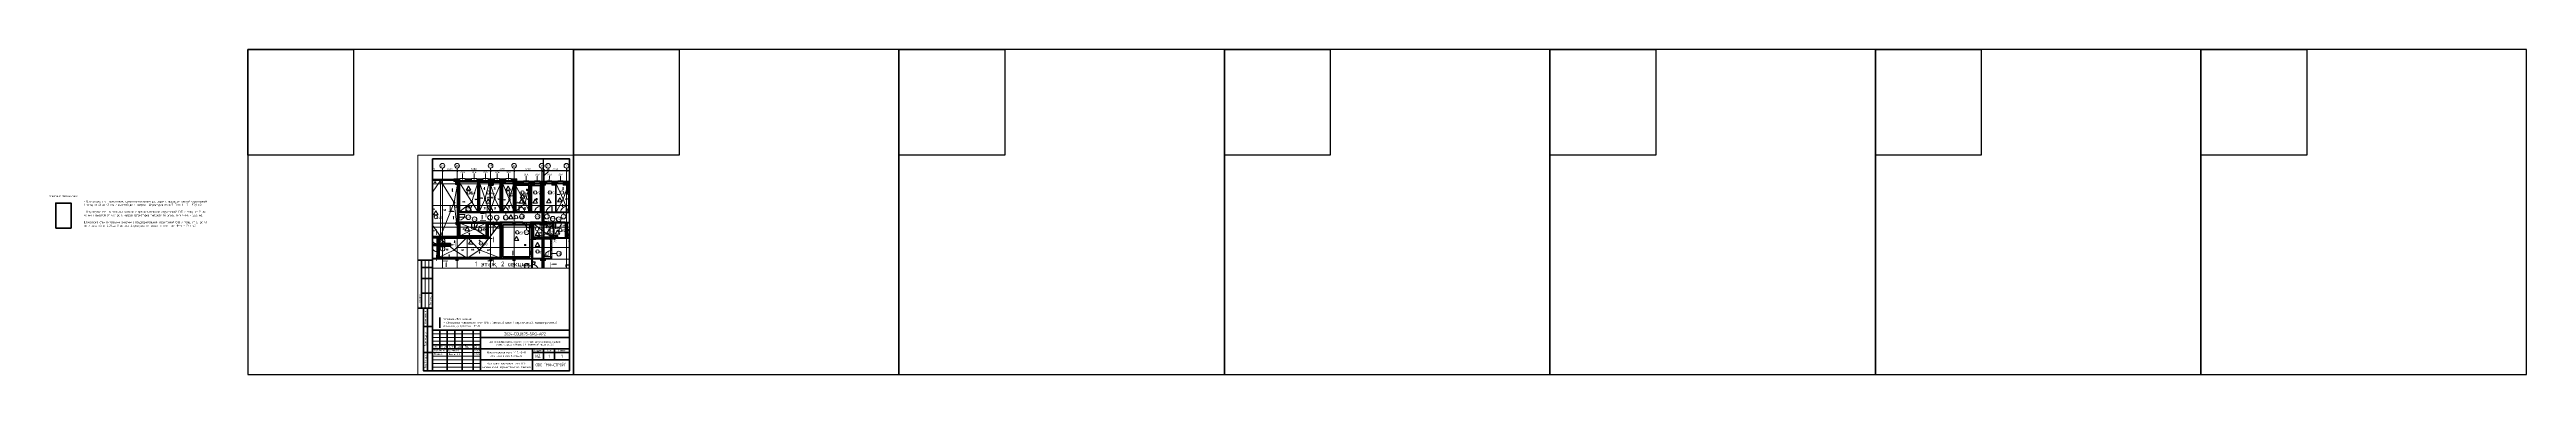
# Paper-space layout '7.1Плтка6в' of a CAD drawing. Header units: millimetres. Extents: x -411 to 2937, y 0 to 440.
# The model-space entities are those that its viewports show. They can reach past a viewport. Long polylines and large blocks are cut down to what shows.
import ezdxf
from ezdxf.enums import TextEntityAlignment as Align

# ---------------------------------------------------------------- set-up
doc = ezdxf.new("R2018")
doc.units = ezdxf.units.MM
for name, pattern in [('ADSK_Линия сетки', [2500, 2000, -250, 0, -250]), ('ADSK_Невидимые', [500, 300, -200]), ('ADSK_Скрыто', [600, 300, -300])]:
    doc.linetypes.add(name, pattern=pattern)
doc.layers.get('Defpoints').update_dxf_attribs({"color": 250})
for name, color, linetype, lineweight in [('0) кирпич', 30, 'Continuous', 60), ('4.1) Штук. 3 вып', 6, 'Continuous', 60), ('7.1 Плитка 6 вып.', 170, 'Continuous', 60), ('A-____-____-DIMS', 250, 'Continuous', 9), ('A-AREA-____-IDEN', 250, 'Continuous', 9), ('A-DETL-____-HDLN', 250, 'ADSK_Невидимые', 9), ('A-DETL-____-OTLN', 250, 'Continuous', 5), ('A-DETL-GENF-OTLN', 250, 'Continuous', 5), ('A-DOOR-____-IDEN', 250, 'Continuous', 9), ('A-DOOR-____-MCUT', 250, 'Continuous', 5), ('A-DOOR-____-OTLN', 250, 'Continuous', 5), ('A-DOOR-FRAM-MCUT', 250, 'Continuous', 5), ('A-DOOR-FRAM-OTLN', 250, 'Continuous', 5), ('A-FLOR-____-IDEN', 250, 'Continuous', 9), ('A-FLOR-____-OTLN', 250, 'Continuous', 9), ('A-GENM-____-MCUT', 250, 'Continuous', 25), ('A-GENM-____-OTLN', 250, 'Continuous', 9), ('A-GLAZ-____-IDEN', 250, 'Continuous', 9), ('A-GLAZ-____-MCUT', 250, 'Continuous', 9), ('A-GLAZ-____-OTLN', 250, 'Continuous', 5), ('A-GLAZ-CURT-OTLN', 250, 'Continuous', 5), ('A-GLAZ-CWMG-MCUT', 250, 'Continuous', 9), ('A-GLAZ-CWMG-OTLN', 250, 'Continuous', 5), ('A-WALL-____-MCUT', 250, 'Continuous', 13), ('A-WALL-____-OTLN', 250, 'Continuous', 9), ('A-WALL-____-PATT', 250, 'Continuous', 13), ('A-WALL-FNSH-MCUT', 250, 'Continuous', 13), ('G-____-____-DIMS', 250, 'Continuous', 9), ('G-____-____-SYMB', 250, 'ADSK_Скрыто', 9), ('G-____-____-TEXT', 250, 'Continuous', 9), ('I-WALL-____-OTLN', 250, 'Continuous', 9), ('S-COLS-____-MCUT', 250, 'Continuous', 25), ('S-COLS-____-OTLN', 250, 'Continuous', 9), ('S-GRID-____-IDEN', 250, 'Continuous', 9), ('S-GRID-____-OTLN', 250, 'Continuous', 9)]:
    doc.layers.add(name, color=color, linetype=linetype, lineweight=lineweight)
doc.layers.add('ВЭ', color=7, linetype='Continuous')
doc.styles.add('Arial Narrow', font='ARIALN.TTF', dxfattribs={"width": 0.9, "height": 150})
doc.styles.add('GOST Common', font='', dxfattribs={"width": 0.9, "height": 350})
doc.styles.add('GOST Common_1', font='', dxfattribs={"width": 0.9, "height": 250})
doc.styles.add('ISOCPEUR_1', font='isocpeur.ttf', dxfattribs={"width": 0.9, "height": 250})
doc.styles.add('ISOCPEUR_2', font='isocpeur.ttf', dxfattribs={"height": 160})
doc.styles.add('ISOCPEUR_3', font='isocpeur.ttf', dxfattribs={"height": 250})
doc.styles.add('ISOCPEUR_6', font='isocpeur.ttf', dxfattribs={"height": 3.5})
doc.styles.add('ISOCPEUR_I', font='isocpeui.ttf', dxfattribs={"width": 0.9, "height": 12.5})
doc.styles.add('ISOCPEUR_I_1', font='ГОСТ тип А.ttf', dxfattribs={"height": 2500})
doc.styles.get("Standard").update_dxf_attribs({"font": 'ГОСТ тип А.ttf'})
doc.styles.add('СПДС', font='ГОСТ тип А.ttf', dxfattribs={"width": 0.9})
doc.styles.get('GOST Common').set_extended_font_data('GOST Common')
doc.styles.get('GOST Common_1').set_extended_font_data('GOST Common')
doc.dimstyles.new('А3', dxfattribs={"dimtxt": 333, "dimasz": 222, "dimexe": 222, "dimexo": 111, "dimgap": 111, "dimtad": 1, "dimtoh": 1, "dimdec": 0, "dimrnd": 0.0015, "dimzin": 0, "dimdsep": 46, "dimtxsty": 'Standard', "dimblk": 'OBLIQUE', "dimcen": 0, "dimclrd": 7, "dimclre": 7, "dimclrt": 7, "dimadec": 0, "dimazin": 0, "dimtfac": 1, "dimtdec": 0, "dimtofl": 0, "dimtmove": 0, "dimatfit": 3, "dimfxl": 1, "dimtolj": 1, "dimtzin": 0, "dimarcsym": 0})
pattern_1 = [(45, (12287.9, -7e-12), (-251.4472, 251.4472), []), (45, (12287.9, 381), (-251.4472, 251.4472), [])]
pattern_2 = [(135, (12287.91, -0.0006), (-142.5612, -142.5612), []), (135, (12430.48, -0.0006), (-142.5612, -142.5612), [252.016, -50.403, 3.353, -47.05])]
pattern_3 = [(135, (12287.91, -0.0006), (-141.42136, -141.42136), [])]
pattern_4 = [(45, (12287.9, -0.0006), (-251.4472, 251.4472), []), (45, (12287.9, 381), (-251.4472, 251.4472), [])]
pattern_5 = [(45, (12287.9, -0.0006), (-224.5064, 224.5064), []), (45, (12367.3, -0.0006), (0, 449.0128), []), (45, (12208.54, -0.0006), (0, 449.0128), [])]
pattern_6 = [(135, (1751.41, 124.685), (-14.14214, -14.14214), []), (225, (1751.41, 124.685), (14.14214, -14.14214), [])]
pattern_7 = [(45, (-371.384, 124.685), (-14.1421, 14.1421), []), (135, (-371.384, 124.685), (-14.1421, -14.1421), [])]
pattern_8 = [(225, (1751.41, -124.685), (-14.14214, 14.14214), []), (135, (1751.41, -124.685), (14.14214, 14.14214), [])]
pattern_9 = [(315, (-371.384, -124.685), (-14.1421, -14.1421), []), (225, (-371.384, -124.685), (-14.1421, 14.1421), [])]
pattern_10 = [(50, (12287.9, -0.0006), (364.3679, -31.8783), [38.1, -419.1]), (355, (12287.9, -0.0006), (-70.4859, 382.1133), [30.48, -335.28]), (100.451, (12318.28, -2.66), (293.885, 350.2334), [32.38, -356.18]), (46.184, (12287.9, 101.6), (542.1585, -84.0858), [57.15, -628.65]), (96.636, (12333.1, 94.6), (474.805, 494.8554), [48.57, -534.27]), (351.184, (12287.9, 101.6), (474.8102, 494.85), [45.72, -502.92]), (21, (12338.7, 76.2), (303.2285, -204.53046), [38.1, -419.1]), (326, (12338.7, 76.2), (123.6039, 368.376), [30.48, -335.28]), (71.451, (12364, 59.16), (426.8341, 163.8427), [32.38, -356.18]), (37.5, (12287.91, -0.0006), (6.17665, 169.11015), [16.764, -314.452, 16.764, -323.596, -336.55]), (37.5, (12287.91, -0.0006), (6.17665, 169.11015), [-671.576, 16.764, -319.786]), (7.5, (12287.91, -0.0006), (133.63888, 200.3615), [16.764, -177.292, 16.764, -306.832, -128.27]), (7.5, (12287.91, -0.0006), (133.63888, 200.3615), [-517.652, 16.764, -111.506]), (327.5, (12174.63, -0.0006), (271.18182, -11.45836), [16.764, -110.236, 16.764, -379.476, -525.78]), (327.5, (12174.63, -0.0006), (271.18182, -11.45836), [-523.24, 16.764, -509.016]), (317.5, (12123.83, -0.0006), (296.2585, 50.85285), [16.764, -148.336, 16.764, -246.38, -373.38]), (317.5, (12123.83, -0.0006), (296.2585, 50.85285), [-428.244, 16.764, -356.616])]
pattern_11 = [(135, (12287.91, -0.0006), (-84.85281, -84.85281), []), (225, (12287.91, -0.0006), (84.85281, -84.85281), [])]
pattern_12 = [(45, (12287.91, -0.0006), (-70.71068, 70.71068), []), (135, (12287.91, -0.0006), (-70.71068, -70.71068), [])]
pattern_13 = [(45, (12287.91, -0.0006), (-141.42136, 141.42136), []), (135, (12287.91, -0.0006), (-141.42136, -141.42136), [])]
pattern_14 = [(135, (1751.41, 164.685), (-14.14214, -14.14214), []), (225, (1751.41, 164.685), (14.14214, -14.14214), [])]
pattern_15 = [(45, (-371.384, 164.685), (-14.1421, 14.1421), []), (135, (-371.384, 164.685), (-14.1421, -14.1421), [])]
pattern_16 = [(45, (125, 0), (-22.6274, 22.6274), [])]

# ---------------------------------------------------------------- blocks, each defined once
blk = doc.blocks.new('*U6659')
at = {"color": 4}
blk.add_lwpolyline([(-220, -220), (220, -220), (220, 220), (-220, 220)], close=True, dxfattribs=at)
at = {"color": 3}
blk.add_lwpolyline([(-220, 220), (-77, 220), (-77, 77), (-220, 77)], close=True, dxfattribs=at)
blk = doc.blocks.new('*U6660')
at = {"color": 0, "linetype": 'ByBlock', "lineweight": -2, "transparency": 16777216}
for p in [(0, 0), (440, 0), (880, 0), (1320, 0), (1760, 0), (2200, 0), (2640, 0)]:
    blk.add_blockref('*U6659', p, dxfattribs=at)
blk = doc.blocks.new('*U5494')
at = {"lineweight": 0}
blk.add_lwpolyline([(-205, -5), (5, -5), (5, 292), (-205, 292)], close=True, dxfattribs=at)
at = {"color": 0, "linetype": 'Continuous', "lineweight": 50}
blk.add_lwpolyline([(-185, 287), (0, 287), (0, 0), (-185, 0)], close=True, dxfattribs=at)
at = {"lineweight": 35}
for points in [[(-185, 150), (-205, 150)], [(-200, 85), (-200, 150)], [(-185, 140), (-200, 140)], [(-185, 125), (-200, 125)], [(-185, 105), (-200, 105)], [(-185, 85), (-205, 85)], [(-185, 85), (-197, 85), (-197, 0), (-185, 0)], [(-192, 0), (-192, 85)], [(-185, 60), (-197, 60)], [(-185, 35), (-120, 35)], [(-175, 55), (-175, 30)], [(-165, 55), (-165, 0)], [(-155, 55), (-155, 30)], [(-145, 55), (-145, 0)], [(-130, 55), (-130, 0)], [(-120, 55), (-120, 0)], [(-120, 45), (0, 45)], [(-185, 25), (-197, 25)], [(-185, 30), (0, 30)], [(-120, 15), (0, 15)], [(-50, 30), (-50, 0)], [(-50, 25), (0, 25)], [(-35, 30), (-35, 15)], [(-20, 30), (-20, 15)]]:
    blk.add_lwpolyline(points, dxfattribs=at)
at = {"lineweight": 18}
for points in [[(-195, 85), (-195, 150)], [(-190, 85), (-190, 150)], [(-185, 50), (-120, 50)], [(-185, 45), (-120, 45)], [(-185, 40), (-120, 40)], [(-185, 25), (-120, 25)], [(-185, 20), (-120, 20)], [(-185, 15), (-120, 15)], [(-185, 10), (-120, 10)], [(-185, 5), (-120, 5)]]:
    blk.add_lwpolyline(points, dxfattribs=at)
at = {"lineweight": 35}
blk.add_lwpolyline([(-185, 0), (0, 0), (0, 55), (-185, 55)], close=True, dxfattribs=at)
at = {"lineweight": 0}
blk.add_lwpolyline([(0, -5), (5, -5), (5, 0)], dxfattribs=at)
at = {"lineweight": -2, "char_height": 2.5, "attachment_point": 5, "rotation": 90, "style": 'СПДС'}
for s, insert, width in [('Согласовано', (-202.5, 95), 19.991), ('Взам. инв. N', (-194.5, 72.5), 24.991), ('Гл. спец.', (-187.5, 95), 19.991), ('Подл. и дата', (-194.5, 42.5), 34.991), ('Инв. N подл.', (-194.5, 12.5), 24.991)]:
    blk.add_mtext(s, dxfattribs=dict(at, insert=insert, width=width))
at = {"lineweight": -2, "char_height": 2.5, "style": 'СПДС'}
for s, insert, width, attachment_point in [('Изм.', (-180, 32.5), 10, 5), ('Кол.уч.', (-170, 32.5), 10, 5), ('Лист', (-160, 32.5), 10, 5), ('N док.', (-150, 32.5), 10, 5), ('Подп.', (-137.5, 32.5), 15, 5), ('Дата', (-125, 32.5), 10, 5), ('Разработал', (-183.1, 27.5), 17.953, 4), ('Проверил', (-183.1, 22.5), 17.953, 4), ('Стадия', (-42.5, 27.5), 15, 5), ('Лист', (-27.5, 27.5), 15, 5), ('Листов', (-10, 27.5), 20, 5)]:
    blk.add_mtext(s, dxfattribs=dict(at, insert=insert, width=width, attachment_point=attachment_point))
at = {"insert": (-60.2, 37.2), "char_height": 2.2, "attachment_point": 5, "style": 'СПДС'}
blk.add_mtext_dynamic_manual_height_columns('Средняя общеобразовательная школа на 675 мест, расположенная на земельном\\P\\pxqc;участке по адресу: г. Москва, 2-й Нагатинский проезд, вл. 2/3', width=118.293, gutter_width=0, heights=[12.8], dxfattribs=at)
at = {"lineweight": 30, "width": 0.9, "flags": 104}
blk.add_attdef('ШАПКА', text='', height=3, dxfattribs=at).set_placement((-135, 281), align=Align.MIDDLE_CENTER)
at = {"style": 'СПДС'}
for tag, height, p in [('ШИФР_ПРОЕКТА', 4, (-60, 50)), ('НАИМЕНОВАНИЕ_ОБЪЕКТА2', 2.5, (-85, 20)), ('НАИМЕНОВАНИЕ_ЧЕРТЕЖА2', 2.5, (-85, 5)), ('НАИМЕНОВАНИЕ_ЧЕРТЕЖА1', 2.5, (-85, 10)), ('НАИМЕНОВАНИЕ_ОБЪЕКТА', 2.5, (-85, 25)), ('ОРГАНИЗАЦИЯ_РАЗРАБОТЧИК1', 4, (-25, 8.1)), ('СТАДИЯ', 4, (-42.5, 20)), ('ЛИСТ_первый', 4, (-27.5, 20)), ('ЛИСТОВ', 4, (-10, 20))]:
    blk.add_attdef(tag, text='', height=height, dxfattribs=at).set_placement(p, align=Align.MIDDLE_CENTER)
for tag, p in [('РАЗРАБОТЧИК', (-164, 27.5)), ('РУК.ГРУППЫ', (-164, 22.5))]:
    blk.add_attdef(tag, text='', height=2.5, dxfattribs=at).set_placement(p, align=Align.MIDDLE_LEFT)
at = {"style": 'СПДС', "width": 0.9}
for tag, p in [('ДАТА1', (-129.6, 26.4)), ('ДАТА2', (-129.6, 21.4))]:
    blk.add_attdef(tag, p, '', height=2.3, dxfattribs=at)
blk = doc.blocks.new('Разрез - Номер вида спереди_3_5 мм-32550530-АР1_Кладочный план 1 этажа С2и3')
at = {"layer": 'G-____-____-SYMB', "linetype": 'Continuous'}
for points in [[(9.8, 0.4), (9.8, -0.4), (-0.3, -0.4), (-0.3, 0.4)], [(2.2, -4.7), (3, 0), (3.8, -4.7)]]:
    blk.add_hatch(color=256, dxfattribs=at).paths.add_polyline_path(points)
at = {"layer": 'G-____-____-SYMB', "linetype": 'Continuous', "lineweight": 20}
blk.add_line((3, -3), (3, -9.7), dxfattribs=at)
blk = doc.blocks.new('Разрез - Номер вида сзади_3_5 мм-32550532-АР1_Кладочный план 1 этажа С2и3')
at = {"layer": 'G-____-____-SYMB', "linetype": 'Continuous'}
for points in [[(9.8, 0.4), (9.8, -0.4), (-0.3, -0.4), (-0.3, 0.4)], [(2.2, -4.7), (3, 0), (3.8, -4.7)]]:
    blk.add_hatch(color=256, dxfattribs=at).paths.add_polyline_path(points)
at = {"layer": 'G-____-____-SYMB', "linetype": 'Continuous', "lineweight": 20}
blk.add_line((3, -3), (3, -9.7), dxfattribs=at)
blk = doc.blocks.new('Дверь_СКБ_1Ст_Внутренняя - Д-21л_1100x2100h_Пищеблок_Производственная часть-41855164-АР1_Маркировочный план 1 этажа С2и3')
at = {"layer": 'A-DOOR-____-OTLN'}
h = blk.add_hatch(dxfattribs=at)
h.set_pattern_fill('FP_12', color=256, style=0, pattern_type=2)
h.set_pattern_definition(pattern_6)
h.paths.add_polyline_path([(562.5, -60), (562.5, 60), (537.5, 60), (537.5, -60)])
at = {"layer": 'A-DOOR-FRAM-OTLN'}
h = blk.add_hatch(dxfattribs=at)
h.set_pattern_fill('FP_13', color=256, style=0, pattern_type=2)
h.set_pattern_definition(pattern_7)
h.paths.add_polyline_path([(-512.5, -60), (-512.5, 60), (-537.5, 60), (-537.5, -60)])
at = {"layer": 'A-DOOR-____-MCUT'}
for p, q in [((512.5, 1060), (472.5, 1060)), ((472.5, 1060), (472.5, 60)), ((472.5, 60), (512.5, 60)), ((512.5, 60), (512.5, 1060))]:
    blk.add_line(p, q, dxfattribs=at)
at = {"layer": 'A-DOOR-____-OTLN'}
blk.add_arc((512.5, 60), 1000, 90, 180, dxfattribs=at)
at = {"layer": 'A-DOOR-FRAM-MCUT'}
for p, q in [((-497.5, 68), (-567.5, 68)), ((-567.5, 68), (-567.5, 60)), ((-567.5, 60), (-497.5, 60)), ((-512.5, 60), (-537.5, 60)), ((-537.5, 60), (-537.5, -60)), ((-487.5, 60), (-512.5, 60)), ((-512.5, 60), (-512.5, -20)), ((-512.5, -60), (-512.5, 60)), ((-497.5, 60), (-512.5, 60)), ((-512.5, 60), (-512.5, 59)), ((-512.5, 59), (-497.5, 59)), ((-497.5, 60), (-497.5, 68)), ((-497.5, 59), (-497.5, 60)), ((-487.5, 20), (-487.5, 60)), ((-477.5, 20), (-487.5, 20)), ((-477.5, -20), (-477.5, 20)), ((512.5, 20), (502.5, 20)), ((502.5, 20), (502.5, -20)), ((512.5, 60), (512.5, 20)), ((537.5, 60), (512.5, 60)), ((592.5, 68), (522.5, 68)), ((522.5, 68), (522.5, 60)), ((537.5, 60), (522.5, 60)), ((522.5, 60), (522.5, 59)), ((522.5, 60), (592.5, 60)), ((522.5, 59), (537.5, 59)), ((537.5, -20), (537.5, 60)), ((562.5, 60), (537.5, 60)), ((537.5, 60), (537.5, -60)), ((537.5, 59), (537.5, 60)), ((562.5, -60), (562.5, 60)), ((592.5, 60), (592.5, 68)), ((-497.5, -60), (-567.5, -60)), ((-567.5, -60), (-567.5, -68)), ((-567.5, -68), (-497.5, -68)), ((-537.5, -60), (-512.5, -60)), ((-512.5, -20), (-477.5, -20)), ((-497.5, -20), (-512.5, -20)), ((-512.5, -20), (-512.5, -60)), ((-512.5, -60), (-497.5, -60)), ((-497.5, -60), (-497.5, -20)), ((-497.5, -68), (-497.5, -60)), ((502.5, -20), (537.5, -20)), ((537.5, -20), (522.5, -20)), ((522.5, -20), (522.5, -60)), ((522.5, -60), (537.5, -60)), ((592.5, -60), (522.5, -60)), ((522.5, -60), (522.5, -68)), ((522.5, -68), (592.5, -68)), ((537.5, -60), (537.5, -20)), ((537.5, -60), (562.5, -60)), ((592.5, -68), (592.5, -60))]:
    blk.add_line(p, q, dxfattribs=at)
blk = doc.blocks.new('Дверь_СКБ_1Ст_Внутренняя - Д-21п_1100x2100h_Пищеблок_Производственная часть-41873808-АР1_Маркировочный план 1 этажа С2и3')
at = {"layer": 'A-DOOR-____-OTLN'}
h = blk.add_hatch(dxfattribs=at)
h.set_pattern_fill('FP_12', color=256, style=0, pattern_type=2)
h.set_pattern_definition(pattern_6)
h.paths.add_polyline_path([(562.5, -60), (562.5, 60), (537.5, 60), (537.5, -60)])
at = {"layer": 'A-DOOR-FRAM-OTLN'}
h = blk.add_hatch(dxfattribs=at)
h.set_pattern_fill('FP_13', color=256, style=0, pattern_type=2)
h.set_pattern_definition(pattern_7)
h.paths.add_polyline_path([(-512.5, -60), (-512.5, 60), (-537.5, 60), (-537.5, -60)])
at = {"layer": 'A-DOOR-____-MCUT'}
for p, q in [((-487.5, 1060), (-487.5, 60)), ((-447.5, 1060), (-487.5, 1060)), ((-487.5, 60), (-447.5, 60)), ((-447.5, 60), (-447.5, 1060))]:
    blk.add_line(p, q, dxfattribs=at)
at = {"layer": 'A-DOOR-____-OTLN'}
blk.add_arc((-487.5, 60), 1000, 360, 90, dxfattribs=at)
at = {"layer": 'A-DOOR-FRAM-MCUT'}
for p, q in [((-497.5, 68), (-567.5, 68)), ((-567.5, 68), (-567.5, 60)), ((-567.5, 60), (-497.5, 60)), ((-512.5, 60), (-537.5, 60)), ((-537.5, 60), (-537.5, -60)), ((-487.5, 60), (-512.5, 60)), ((-512.5, 60), (-512.5, -20)), ((-512.5, -60), (-512.5, 60)), ((-497.5, 60), (-512.5, 60)), ((-512.5, 60), (-512.5, 59)), ((-512.5, 59), (-497.5, 59)), ((-497.5, 60), (-497.5, 68)), ((-497.5, 59), (-497.5, 60)), ((-487.5, 20), (-487.5, 60)), ((-477.5, 20), (-487.5, 20)), ((-477.5, -20), (-477.5, 20)), ((512.5, 20), (502.5, 20)), ((502.5, 20), (502.5, -20)), ((512.5, 60), (512.5, 20)), ((537.5, 60), (512.5, 60)), ((592.5, 68), (522.5, 68)), ((522.5, 68), (522.5, 60)), ((537.5, 60), (522.5, 60)), ((522.5, 60), (522.5, 59)), ((522.5, 60), (592.5, 60)), ((522.5, 59), (537.5, 59)), ((537.5, -20), (537.5, 60)), ((562.5, 60), (537.5, 60)), ((537.5, 60), (537.5, -60)), ((537.5, 59), (537.5, 60)), ((562.5, -60), (562.5, 60)), ((592.5, 60), (592.5, 68)), ((-497.5, -60), (-567.5, -60)), ((-567.5, -60), (-567.5, -68)), ((-567.5, -68), (-497.5, -68)), ((-537.5, -60), (-512.5, -60)), ((-512.5, -20), (-477.5, -20)), ((-497.5, -20), (-512.5, -20)), ((-512.5, -20), (-512.5, -60)), ((-512.5, -60), (-497.5, -60)), ((-497.5, -60), (-497.5, -20)), ((-497.5, -68), (-497.5, -60)), ((502.5, -20), (537.5, -20)), ((537.5, -20), (522.5, -20)), ((522.5, -20), (522.5, -60)), ((522.5, -60), (537.5, -60)), ((592.5, -60), (522.5, -60)), ((522.5, -60), (522.5, -68)), ((522.5, -68), (592.5, -68)), ((537.5, -60), (537.5, -20)), ((537.5, -60), (562.5, -60)), ((592.5, -68), (592.5, -60))]:
    blk.add_line(p, q, dxfattribs=at)
blk = doc.blocks.new('Дверь_СКБ_1Ст_Внутренняя - Д-23л_1100x2100h_КУИ пищеблока-41879388-АР1_Маркировочный план 1 этажа С2и3')
at = {"layer": 'A-DOOR-____-OTLN'}
h = blk.add_hatch(dxfattribs=at)
h.set_pattern_fill('FP_12', color=256, style=0, pattern_type=2)
h.set_pattern_definition(pattern_6)
h.paths.add_polyline_path([(537.5, 60), (537.5, -60), (562.5, -60), (562.5, 60)])
at = {"layer": 'A-DOOR-FRAM-OTLN'}
h = blk.add_hatch(dxfattribs=at)
h.set_pattern_fill('FP_13', color=256, style=0, pattern_type=2)
h.set_pattern_definition(pattern_7)
h.paths.add_polyline_path([(-537.5, 60), (-537.5, -60), (-512.5, -60), (-512.5, 60)])
at = {"layer": 'A-DOOR-____-MCUT'}
for p, q in [((512.5, 1060), (472.5, 1060)), ((472.5, 1060), (472.5, 60)), ((472.5, 60), (512.5, 60)), ((512.5, 60), (512.5, 1060))]:
    blk.add_line(p, q, dxfattribs=at)
at = {"layer": 'A-DOOR-____-OTLN'}
blk.add_arc((512.5, 60), 1000, 90, 180, dxfattribs=at)
at = {"layer": 'A-DOOR-FRAM-MCUT'}
for p, q in [((-497.5, 68), (-567.5, 68)), ((-567.5, 68), (-567.5, 60)), ((-567.5, 60), (-497.5, 60)), ((-512.5, 60), (-537.5, 60)), ((-537.5, 60), (-537.5, -60)), ((-487.5, 60), (-512.5, 60)), ((-512.5, 60), (-512.5, -20)), ((-512.5, -60), (-512.5, 60)), ((-497.5, 60), (-512.5, 60)), ((-512.5, 60), (-512.5, 59)), ((-512.5, 59), (-497.5, 59)), ((-497.5, 60), (-497.5, 68)), ((-497.5, 59), (-497.5, 60)), ((-487.5, 20), (-487.5, 60)), ((-477.5, 20), (-487.5, 20)), ((-477.5, -20), (-477.5, 20)), ((512.5, 20), (502.5, 20)), ((502.5, 20), (502.5, -20)), ((512.5, 60), (512.5, 20)), ((537.5, 60), (512.5, 60)), ((592.5, 68), (522.5, 68)), ((522.5, 68), (522.5, 60)), ((537.5, 60), (522.5, 60)), ((522.5, 60), (522.5, 59)), ((522.5, 60), (592.5, 60)), ((522.5, 59), (537.5, 59)), ((537.5, -20), (537.5, 60)), ((562.5, 60), (537.5, 60)), ((537.5, 60), (537.5, -60)), ((537.5, 59), (537.5, 60)), ((562.5, -60), (562.5, 60)), ((592.5, 60), (592.5, 68)), ((-497.5, -60), (-567.5, -60)), ((-567.5, -60), (-567.5, -68)), ((-567.5, -68), (-497.5, -68)), ((-537.5, -60), (-512.5, -60)), ((-512.5, -20), (-477.5, -20)), ((-497.5, -20), (-512.5, -20)), ((-512.5, -20), (-512.5, -60)), ((-512.5, -60), (-497.5, -60)), ((-497.5, -60), (-497.5, -20)), ((-497.5, -68), (-497.5, -60)), ((502.5, -20), (537.5, -20)), ((537.5, -20), (522.5, -20)), ((522.5, -20), (522.5, -60)), ((522.5, -60), (537.5, -60)), ((592.5, -60), (522.5, -60)), ((522.5, -60), (522.5, -68)), ((522.5, -68), (592.5, -68)), ((537.5, -60), (537.5, -20)), ((537.5, -60), (562.5, -60)), ((592.5, -68), (592.5, -60))]:
    blk.add_line(p, q, dxfattribs=at)
blk = doc.blocks.new('Дверь_СКБ_1Ст_Внутренняя - Д-21л_1100x2100h_Пищеблок_Производственная часть-V8-АР1_Маркировочный план 1 этажа С2и3')
at = {"layer": 'A-DOOR-____-OTLN'}
h = blk.add_hatch(dxfattribs=at)
h.set_pattern_fill('FP_12', color=256, style=0, pattern_type=2)
h.set_pattern_definition(pattern_6)
h.paths.add_polyline_path([(537.5, -60), (562.5, -60), (562.5, 60), (537.5, 60)])
at = {"layer": 'A-DOOR-FRAM-OTLN'}
h = blk.add_hatch(dxfattribs=at)
h.set_pattern_fill('FP_13', color=256, style=0, pattern_type=2)
h.set_pattern_definition(pattern_7)
h.paths.add_polyline_path([(-537.5, -60), (-512.5, -60), (-512.5, 60), (-537.5, 60)])
at = {"layer": 'A-DOOR-____-MCUT'}
for p, q in [((512.5, 1060), (472.5, 1060)), ((472.5, 1060), (472.5, 60)), ((472.5, 60), (512.5, 60)), ((512.5, 60), (512.5, 1060))]:
    blk.add_line(p, q, dxfattribs=at)
at = {"layer": 'A-DOOR-____-OTLN'}
blk.add_arc((512.5, 60), 1000, 90, 180, dxfattribs=at)
at = {"layer": 'A-DOOR-FRAM-MCUT'}
for p, q in [((-497.5, 68), (-567.5, 68)), ((-567.5, 68), (-567.5, 60)), ((-567.5, 60), (-497.5, 60)), ((-512.5, 60), (-537.5, 60)), ((-537.5, 60), (-537.5, -60)), ((-487.5, 60), (-512.5, 60)), ((-512.5, 60), (-512.5, -20)), ((-512.5, -60), (-512.5, 60)), ((-497.5, 60), (-512.5, 60)), ((-512.5, 60), (-512.5, 59)), ((-512.5, 59), (-497.5, 59)), ((-497.5, 60), (-497.5, 68)), ((-497.5, 59), (-497.5, 60)), ((-487.5, 20), (-487.5, 60)), ((-477.5, 20), (-487.5, 20)), ((-477.5, -20), (-477.5, 20)), ((512.5, 20), (502.5, 20)), ((502.5, 20), (502.5, -20)), ((512.5, 60), (512.5, 20)), ((537.5, 60), (512.5, 60)), ((592.5, 68), (522.5, 68)), ((522.5, 68), (522.5, 60)), ((537.5, 60), (522.5, 60)), ((522.5, 60), (522.5, 59)), ((522.5, 60), (592.5, 60)), ((522.5, 59), (537.5, 59)), ((537.5, -20), (537.5, 60)), ((562.5, 60), (537.5, 60)), ((537.5, 60), (537.5, -60)), ((537.5, 59), (537.5, 60)), ((562.5, -60), (562.5, 60)), ((592.5, 60), (592.5, 68)), ((-497.5, -60), (-567.5, -60)), ((-567.5, -60), (-567.5, -68)), ((-567.5, -68), (-497.5, -68)), ((-537.5, -60), (-512.5, -60)), ((-512.5, -20), (-477.5, -20)), ((-497.5, -20), (-512.5, -20)), ((-512.5, -20), (-512.5, -60)), ((-512.5, -60), (-497.5, -60)), ((-497.5, -60), (-497.5, -20)), ((-497.5, -68), (-497.5, -60)), ((502.5, -20), (537.5, -20)), ((537.5, -20), (522.5, -20)), ((522.5, -20), (522.5, -60)), ((522.5, -60), (537.5, -60)), ((592.5, -60), (522.5, -60)), ((522.5, -60), (522.5, -68)), ((522.5, -68), (592.5, -68)), ((537.5, -60), (537.5, -20)), ((537.5, -60), (562.5, -60)), ((592.5, -68), (592.5, -60))]:
    blk.add_line(p, q, dxfattribs=at)
blk = doc.blocks.new('Дверь_СКБ_1Ст_Внутренняя - Д-21п_1100x2100h_Пищеблок_Производственная часть-41874372-АР1_Маркировочный план 1 этажа С2и3')
at = {"layer": 'A-DOOR-____-OTLN'}
h = blk.add_hatch(dxfattribs=at)
h.set_pattern_fill('FP_34', color=256, style=0, pattern_type=2)
h.set_pattern_definition(pattern_8)
h.paths.add_polyline_path([(537.5, -60), (562.5, -60), (562.5, 60), (537.5, 60), (537.5, -29.4)])
at = {"layer": 'A-DOOR-FRAM-OTLN'}
h = blk.add_hatch(dxfattribs=at)
h.set_pattern_fill('FP_35', color=256, style=0, pattern_type=2)
h.set_pattern_definition(pattern_9)
h.paths.add_polyline_path([(-537.5, -60), (-512.5, -60), (-512.5, 60), (-537.5, 60)])
at = {"layer": 'A-DOOR-____-MCUT'}
for p, q in [((472.5, -60), (512.5, -60)), ((472.5, -1060), (472.5, -60)), ((512.5, -1060), (472.5, -1060)), ((512.5, -60), (512.5, -1060))]:
    blk.add_line(p, q, dxfattribs=at)
at = {"layer": 'A-DOOR-____-OTLN'}
blk.add_arc((512.5, -60), 1000, 180, 270, dxfattribs=at)
at = {"layer": 'A-DOOR-FRAM-MCUT'}
for p, q in [((-567.5, 68), (-497.5, 68)), ((-567.5, 60), (-567.5, 68)), ((-497.5, 60), (-567.5, 60)), ((-537.5, 60), (-512.5, 60)), ((-537.5, -60), (-537.5, 60)), ((-512.5, 60), (-512.5, -60)), ((-512.5, 60), (-497.5, 60)), ((-512.5, 20), (-512.5, 60)), ((-512.5, 20), (-477.5, 20)), ((-512.5, -60), (-512.5, 20)), ((-497.5, 20), (-512.5, 20)), ((-497.5, 68), (-497.5, 60)), ((-497.5, 60), (-497.5, 20)), ((-477.5, 20), (-477.5, -20)), ((502.5, 20), (537.5, 20)), ((502.5, -20), (502.5, 20)), ((522.5, 60), (522.5, 68)), ((522.5, 68), (592.5, 68)), ((522.5, 20), (522.5, 60)), ((522.5, 60), (537.5, 60)), ((592.5, 60), (522.5, 60)), ((537.5, 20), (522.5, 20)), ((537.5, -60), (537.5, 60)), ((537.5, 60), (562.5, 60)), ((537.5, 60), (537.5, 20)), ((537.5, 20), (537.5, -60)), ((562.5, 60), (562.5, -60)), ((592.5, 68), (592.5, 60)), ((-567.5, -60), (-497.5, -60)), ((-497.5, -68), (-567.5, -68)), ((-512.5, -60), (-537.5, -60)), ((-512.5, -59), (-497.5, -59)), ((-512.5, -60), (-512.5, -59)), ((-487.5, -60), (-512.5, -60)), ((-497.5, -60), (-512.5, -60)), ((-497.5, -59), (-497.5, -60)), ((-497.5, -60), (-497.5, -68)), ((-487.5, -20), (-487.5, -60)), ((-477.5, -20), (-487.5, -20)), ((512.5, -20), (502.5, -20)), ((512.5, -60), (512.5, -20)), ((537.5, -60), (512.5, -60)), ((522.5, -60), (522.5, -59)), ((522.5, -59), (537.5, -59)), ((537.5, -60), (522.5, -60)), ((522.5, -68), (522.5, -60)), ((522.5, -60), (592.5, -60)), ((592.5, -68), (522.5, -68)), ((537.5, -59), (537.5, -60)), ((562.5, -60), (537.5, -60)), ((592.5, -60), (592.5, -68))]:
    blk.add_line(p, q, dxfattribs=at)
blk = doc.blocks.new('Дверь_СКБ_1Ст_Внутренняя - Д-21п_1100x2100h_Пищеблок_Производственная часть-V27-АР1_Маркировочный план 1 этажа С2и3')
at = {"layer": 'A-DOOR-____-OTLN'}
h = blk.add_hatch(dxfattribs=at)
h.set_pattern_fill('FP_34', color=256, style=0, pattern_type=2)
h.set_pattern_definition(pattern_8)
h.paths.add_polyline_path([(562.5, -60), (562.5, 60), (537.5, 60), (537.5, -60)])
at = {"layer": 'A-DOOR-FRAM-OTLN'}
h = blk.add_hatch(dxfattribs=at)
h.set_pattern_fill('FP_35', color=256, style=0, pattern_type=2)
h.set_pattern_definition(pattern_9)
h.paths.add_polyline_path([(-530.9, -60), (-512.5, -60), (-512.5, 60), (-537.5, 60), (-537.5, -60)])
at = {"layer": 'A-DOOR-____-MCUT'}
for p, q in [((472.5, -60), (512.5, -60)), ((472.5, -1060), (472.5, -60)), ((512.5, -1060), (472.5, -1060)), ((512.5, -60), (512.5, -1060))]:
    blk.add_line(p, q, dxfattribs=at)
at = {"layer": 'A-DOOR-____-OTLN'}
blk.add_arc((512.5, -60), 1000, 180, 270, dxfattribs=at)
at = {"layer": 'A-DOOR-FRAM-MCUT'}
for p, q in [((-567.5, 68), (-497.5, 68)), ((-567.5, 60), (-567.5, 68)), ((-497.5, 60), (-567.5, 60)), ((-537.5, 60), (-512.5, 60)), ((-537.5, -60), (-537.5, 60)), ((-512.5, 60), (-512.5, -60)), ((-512.5, 60), (-497.5, 60)), ((-512.5, 20), (-512.5, 60)), ((-512.5, 20), (-477.5, 20)), ((-512.5, -60), (-512.5, 20)), ((-497.5, 20), (-512.5, 20)), ((-497.5, 68), (-497.5, 60)), ((-497.5, 60), (-497.5, 20)), ((-477.5, 20), (-477.5, -20)), ((502.5, 20), (537.5, 20)), ((502.5, -20), (502.5, 20)), ((522.5, 60), (522.5, 68)), ((522.5, 68), (592.5, 68)), ((522.5, 20), (522.5, 60)), ((522.5, 60), (537.5, 60)), ((592.5, 60), (522.5, 60)), ((537.5, 20), (522.5, 20)), ((537.5, -60), (537.5, 60)), ((537.5, 60), (562.5, 60)), ((537.5, 60), (537.5, 20)), ((537.5, 20), (537.5, -60)), ((562.5, 60), (562.5, -60)), ((592.5, 68), (592.5, 60)), ((-567.5, -60), (-497.5, -60)), ((-567.5, -68), (-567.5, -60)), ((-497.5, -68), (-567.5, -68)), ((-512.5, -60), (-537.5, -60)), ((-512.5, -59), (-497.5, -59)), ((-512.5, -60), (-512.5, -59)), ((-487.5, -60), (-512.5, -60)), ((-497.5, -60), (-512.5, -60)), ((-497.5, -59), (-497.5, -60)), ((-497.5, -60), (-497.5, -68)), ((-487.5, -20), (-487.5, -60)), ((-477.5, -20), (-487.5, -20)), ((512.5, -20), (502.5, -20)), ((512.5, -60), (512.5, -20)), ((537.5, -60), (512.5, -60)), ((522.5, -60), (522.5, -59)), ((522.5, -59), (537.5, -59)), ((537.5, -60), (522.5, -60)), ((522.5, -68), (522.5, -60)), ((522.5, -60), (592.5, -60)), ((592.5, -68), (522.5, -68)), ((537.5, -59), (537.5, -60)), ((562.5, -60), (537.5, -60)), ((592.5, -60), (592.5, -68))]:
    blk.add_line(p, q, dxfattribs=at)
blk = doc.blocks.new('Дверь_СКБ_2Ст_Внутренняя - Д-27л_1400x2100h_Помещение холодильным оборудованием-41796115-АР1_Маркировочный план 1 этажа С2и3')
at = {"layer": 'A-DOOR-____-OTLN'}
h = blk.add_hatch(dxfattribs=at)
h.set_pattern_fill('FP_42', color=256, style=0, pattern_type=2)
h.set_pattern_definition([(225, (1601.41, -124.685), (-14.14214, 14.14214), []), (135, (1601.41, -124.685), (14.14214, 14.14214), [])])
h.paths.add_polyline_path([(712.5, -60), (712.5, 60), (687.5, 60), (687.5, -60)])
at = {"layer": 'A-DOOR-FRAM-OTLN'}
h = blk.add_hatch(dxfattribs=at)
h.set_pattern_fill('FP_43', color=256, style=0, pattern_type=2)
h.set_pattern_definition([(315, (-521.384, -124.685), (-14.1421, -14.1421), []), (225, (-521.384, -124.685), (-14.1421, 14.1421), [])])
h.paths.add_polyline_path([(-687.5, -60), (-662.5, -60), (-662.5, 60), (-687.5, 60)])
at = {"layer": 'A-DOOR-____-MCUT'}
for p, q in [((-637.5, -60), (-597.5, -60)), ((-637.5, -410), (-637.5, -60)), ((-597.5, -410), (-637.5, -410)), ((-597.5, -60), (-597.5, -410)), ((622.5, -60), (662.5, -60)), ((622.5, -1010), (622.5, -60)), ((662.5, -1010), (622.5, -1010)), ((662.5, -60), (662.5, -1010))]:
    blk.add_line(p, q, dxfattribs=at)
at = {"layer": 'A-DOOR-____-OTLN'}
for centre, radius, start, end in [((-637.5, -60), 350, 270, 360), ((662.5, -60), 950, 180, 270)]:
    blk.add_arc(centre, radius, start, end, dxfattribs=at)
at = {"layer": 'A-DOOR-FRAM-MCUT'}
for p, q in [((-717.5, 68), (-647.5, 68)), ((-717.5, 60), (-717.5, 68)), ((-647.5, 60), (-717.5, 60)), ((-687.5, 60), (-662.5, 60)), ((-687.5, -60), (-687.5, 60)), ((-662.5, 60), (-662.5, -60)), ((-662.5, 60), (-647.5, 60)), ((-662.5, 20), (-662.5, 60)), ((-662.5, 20), (-627.5, 20)), ((-662.5, -60), (-662.5, 20)), ((-647.5, 20), (-662.5, 20)), ((-647.5, 68), (-647.5, 60)), ((-647.5, 60), (-647.5, 20)), ((-627.5, 20), (-627.5, -20)), ((652.5, 20), (687.5, 20)), ((652.5, -20), (652.5, 20)), ((672.5, 60), (672.5, 68)), ((672.5, 68), (742.5, 68)), ((672.5, 20), (672.5, 60)), ((672.5, 60), (687.5, 60)), ((742.5, 60), (672.5, 60)), ((687.5, 20), (672.5, 20)), ((687.5, -60), (687.5, 60)), ((687.5, 60), (712.5, 60)), ((687.5, 60), (687.5, 20)), ((687.5, 20), (687.5, -60)), ((712.5, 60), (712.5, -60)), ((742.5, 68), (742.5, 60)), ((-717.5, -60), (-647.5, -60)), ((-717.5, -68), (-717.5, -60)), ((-647.5, -68), (-717.5, -68)), ((-662.5, -60), (-687.5, -60)), ((-662.5, -59), (-647.5, -59)), ((-662.5, -60), (-662.5, -59)), ((-637.5, -60), (-662.5, -60)), ((-647.5, -60), (-662.5, -60)), ((-647.5, -59), (-647.5, -60)), ((-647.5, -60), (-647.5, -68)), ((-637.5, -20), (-637.5, -60)), ((-627.5, -20), (-637.5, -20)), ((662.5, -20), (652.5, -20)), ((662.5, -60), (662.5, -20)), ((687.5, -60), (662.5, -60)), ((672.5, -60), (672.5, -59)), ((672.5, -59), (687.5, -59)), ((687.5, -60), (672.5, -60)), ((672.5, -68), (672.5, -60)), ((672.5, -60), (742.5, -60)), ((742.5, -68), (672.5, -68)), ((687.5, -59), (687.5, -60)), ((712.5, -60), (687.5, -60)), ((742.5, -60), (742.5, -68))]:
    blk.add_line(p, q, dxfattribs=at)
blk = doc.blocks.new('Окно_СКБ_1Ст1 - 120_Окно_СКБ_1Ст_900_ОК6Л-29019250-АР1_Маркировочный план 1 этажа С2и3')
at = {"layer": 'A-GLAZ-____-MCUT'}
for p, q in [((-450, -195), (-450, -125)), ((-450, -125), (-380, -125)), ((-380, -195), (-450, -195)), ((-380, -195), (-400, -195)), ((-400, -195), (-400, -205)), ((-400, -205), (400, -205)), ((400, -205), (-400, -205)), ((-380, -125), (-380, -195)), ((380, -155), (-380, -155)), ((-380, -155), (-380, -195)), ((-330, -205), (-330, -155)), ((330, -205), (330, -155)), ((380, -195), (380, -125)), ((380, -125), (450, -125)), ((380, -195), (380, -155)), ((450, -195), (380, -195)), ((400, -195), (380, -195)), ((400, -205), (400, -195)), ((450, -125), (450, -195))]:
    blk.add_line(p, q, dxfattribs=at)
at = {"layer": 'A-GLAZ-____-MCUT', "lineweight": 5}
for p, q in [((-330, -175), (330, -175)), ((330, -185), (-330, -185))]:
    blk.add_line(p, q, dxfattribs=at)
at = {"layer": 'A-GLAZ-____-OTLN'}
for p, q in [((-450, -195), (-400, -195)), ((400, -195), (450, -195))]:
    blk.add_line(p, q, dxfattribs=at)
blk = doc.blocks.new('PNS_Панель прямоугольная - Нр_Металл - 40мм-36104023-АР1_Маркировочный план 1 этажа С2и3')
at = {"layer": 'A-GLAZ-____-OTLN'}
blk.add_line((452.5, 0), (462.5, 0), dxfattribs=at)
blk.add_line((452.5, 0), (462.5, 0), dxfattribs=at)
blk = doc.blocks.new('WNW_Отлив1 - Отлив_металлический 2-28596055-АР1_Маркировочный план 1 этажа С2и3')
at = {"layer": 'A-GLAZ-____-OTLN'}
for p, q in [((450, 320), (-450, 320)), ((-450, 320), (-450, 270)), ((450, 270), (450, 320))]:
    blk.add_line(p, q, dxfattribs=at)
blk = doc.blocks.new('Дверь_СКБ_1Ст_Внутренняя - Д-24п_1000x2100h_Зона персонала пищеблока-41876891-АР1_Маркировочный план 1 этажа С2и3')
at = {"layer": 'A-DOOR-____-OTLN'}
h = blk.add_hatch(dxfattribs=at)
h.set_pattern_fill('FP_44', color=256, style=0, pattern_type=2)
h.set_pattern_definition([(135, (1801.41, 124.685), (-14.14214, -14.14214), []), (225, (1801.41, 124.685), (14.14214, -14.14214), [])])
h.paths.add_polyline_path([(487.5, -60), (512.5, -60), (512.5, 60), (487.5, 60), (487.5, -57)])
at = {"layer": 'A-DOOR-FRAM-OTLN'}
h = blk.add_hatch(dxfattribs=at)
h.set_pattern_fill('FP_45', color=256, style=0, pattern_type=2)
h.set_pattern_definition([(45, (-321.384, 124.685), (-14.1421, 14.1421), []), (135, (-321.384, 124.685), (-14.1421, -14.1421), [])])
h.paths.add_polyline_path([(-462.5, -60), (-462.5, 60), (-487.5, 60), (-487.5, -60)])
at = {"layer": 'A-DOOR-____-MCUT'}
for p, q in [((-437.5, 960), (-437.5, 60)), ((-397.5, 960), (-437.5, 960)), ((-437.5, 60), (-397.5, 60)), ((-397.5, 60), (-397.5, 960))]:
    blk.add_line(p, q, dxfattribs=at)
at = {"layer": 'A-DOOR-____-OTLN'}
blk.add_arc((-437.5, 60), 900, 360, 90, dxfattribs=at)
at = {"layer": 'A-DOOR-FRAM-MCUT'}
for p, q in [((-447.5, 68), (-517.5, 68)), ((-517.5, 68), (-517.5, 60)), ((-517.5, 60), (-447.5, 60)), ((-462.5, 60), (-487.5, 60)), ((-487.5, 60), (-487.5, -60)), ((-437.5, 60), (-462.5, 60)), ((-462.5, 60), (-462.5, -20)), ((-462.5, -60), (-462.5, 60)), ((-447.5, 60), (-462.5, 60)), ((-462.5, 60), (-462.5, 59)), ((-462.5, 59), (-447.5, 59)), ((-447.5, 60), (-447.5, 68)), ((-447.5, 59), (-447.5, 60)), ((-437.5, 20), (-437.5, 60)), ((-427.5, 20), (-437.5, 20)), ((-427.5, -20), (-427.5, 20)), ((462.5, 20), (452.5, 20)), ((452.5, 20), (452.5, -20)), ((462.5, 60), (462.5, 20)), ((487.5, 60), (462.5, 60)), ((542.5, 68), (472.5, 68)), ((472.5, 68), (472.5, 60)), ((487.5, 60), (472.5, 60)), ((472.5, 60), (472.5, 59)), ((472.5, 60), (542.5, 60)), ((472.5, 59), (487.5, 59)), ((487.5, -20), (487.5, 60)), ((512.5, 60), (487.5, 60)), ((487.5, 60), (487.5, -60)), ((487.5, 59), (487.5, 60)), ((512.5, -60), (512.5, 60)), ((542.5, 60), (542.5, 68)), ((-447.5, -60), (-517.5, -60)), ((-517.5, -60), (-517.5, -68)), ((-517.5, -68), (-447.5, -68)), ((-487.5, -60), (-462.5, -60)), ((-462.5, -20), (-427.5, -20)), ((-447.5, -20), (-462.5, -20)), ((-462.5, -20), (-462.5, -60)), ((-462.5, -60), (-447.5, -60)), ((-447.5, -60), (-447.5, -20)), ((-447.5, -68), (-447.5, -60)), ((452.5, -20), (487.5, -20)), ((487.5, -20), (472.5, -20)), ((472.5, -20), (472.5, -60)), ((472.5, -60), (487.5, -60)), ((542.5, -60), (472.5, -60)), ((472.5, -60), (472.5, -68)), ((472.5, -68), (542.5, -68)), ((487.5, -60), (487.5, -20)), ((487.5, -60), (512.5, -60)), ((542.5, -68), (542.5, -60))]:
    blk.add_line(p, q, dxfattribs=at)
blk = doc.blocks.new('Дверь_СКБ_1Ст - Д-13л_1100x2100h_Артистическая-V39-АР1_Маркировочный план 1 этажа С2и3')
at = {"layer": 'A-DOOR-____-OTLN'}
h = blk.add_hatch(dxfattribs=at)
h.set_pattern_fill('FP_14', color=256, style=0, pattern_type=2)
h.set_pattern_definition(pattern_14)
h.paths.add_polyline_path([(537.5, 20), (562.5, 20), (562.5, 100), (537.5, 100)])
at = {"layer": 'A-DOOR-FRAM-OTLN'}
h = blk.add_hatch(dxfattribs=at)
h.set_pattern_fill('FP_15', color=256, style=0, pattern_type=2)
h.set_pattern_definition(pattern_15)
h.paths.add_polyline_path([(-537.5, 20), (-512.5, 20), (-512.5, 100), (-537.5, 100)])
at = {"layer": 'A-DOOR-____-MCUT'}
for p, q in [((512.5, 1100), (472.5, 1100)), ((472.5, 1100), (472.5, 100)), ((472.5, 100), (512.5, 100)), ((512.5, 100), (512.5, 1100))]:
    blk.add_line(p, q, dxfattribs=at)
at = {"layer": 'A-DOOR-____-OTLN'}
blk.add_arc((512.5, 100), 1000, 90, 180, dxfattribs=at)
at = {"layer": 'A-DOOR-FRAM-MCUT'}
for p, q in [((-512.5, 100), (-537.5, 100)), ((-537.5, 100), (-537.5, 20)), ((-537.5, 20), (-512.5, 20)), ((-487.5, 100), (-512.5, 100)), ((-512.5, 100), (-512.5, 20)), ((-512.5, 20), (-512.5, 100)), ((-512.5, 20), (-477.5, 20)), ((-487.5, 60), (-487.5, 100)), ((-477.5, 60), (-487.5, 60)), ((-477.5, 20), (-477.5, 60)), ((512.5, 60), (502.5, 60)), ((502.5, 60), (502.5, 20)), ((502.5, 20), (537.5, 20)), ((512.5, 100), (512.5, 60)), ((537.5, 100), (512.5, 100)), ((537.5, 20), (537.5, 100)), ((562.5, 100), (537.5, 100)), ((537.5, 100), (537.5, 20)), ((537.5, 20), (562.5, 20)), ((562.5, 20), (562.5, 100))]:
    blk.add_line(p, q, dxfattribs=at)
blk = doc.blocks.new('Окно_СКБ_1Ст1 - 120_Окно_СКБ_1Ст_900_ОК6Л-29019242-АР1_Маркировочный план 1 этажа С2и3')
at = {"layer": 'A-GLAZ-____-MCUT'}
for p, q in [((-450, -195), (-450, -125)), ((-450, -125), (-380, -125)), ((-380, -195), (-450, -195)), ((-380, -195), (-400, -195)), ((-400, -195), (-400, -205)), ((-400, -205), (400, -205)), ((400, -205), (-400, -205)), ((-380, -125), (-380, -195)), ((380, -155), (-380, -155)), ((-380, -155), (-380, -195)), ((-330, -205), (-330, -155)), ((330, -205), (330, -155)), ((380, -195), (380, -125)), ((380, -125), (450, -125)), ((380, -195), (380, -155)), ((450, -195), (380, -195)), ((400, -195), (380, -195)), ((400, -205), (400, -195)), ((450, -125), (450, -195))]:
    blk.add_line(p, q, dxfattribs=at)
at = {"layer": 'A-GLAZ-____-MCUT', "lineweight": 5}
for p, q in [((-330, -175), (330, -175)), ((330, -185), (-330, -185))]:
    blk.add_line(p, q, dxfattribs=at)
at = {"layer": 'A-GLAZ-____-OTLN'}
for p, q in [((-450, -195), (-400, -195)), ((400, -195), (450, -195))]:
    blk.add_line(p, q, dxfattribs=at)
blk = doc.blocks.new('BSC_Колонна _Прямоугольная - 400x400-V56-АР1_Маркировочный план 1 этажа С2и3')
at = {"layer": 'S-COLS-____-OTLN', "lineweight": 5}
h = blk.add_hatch(dxfattribs=at)
h.set_pattern_fill('FP_90', color=256, style=0, pattern_type=2)
h.set_pattern_definition([(135, (-114049.98, -58375), (-142.56192, -142.56192), []), (135, (-113907.42, -58375), (-142.56192, -142.56192), [252.016, -50.403, 3.353, -47.05])])
h.paths.add_polyline_path([(200, -200), (200, 200), (-200, 200), (-200, -200), (-62, -200)])
at = {"layer": 'S-COLS-____-MCUT', "lineweight": 5}
for p, q in [((200, 200), (-200, 200)), ((-200, 200), (-200, -200)), ((200, -200), (200, 200)), ((-200, -200), (200, -200))]:
    blk.add_line(p, q, dxfattribs=at)
blk = doc.blocks.new('BSC_Колонна _Прямоугольная - 400x400-V58-АР1_Маркировочный план 1 этажа С2и3')
at = {"layer": 'S-COLS-____-OTLN', "lineweight": 5}
h = blk.add_hatch(dxfattribs=at)
h.set_pattern_fill('FP_93', color=256, style=0, pattern_type=2)
h.set_pattern_definition([(135, (-117799.98, -58375), (-142.56192, -142.56192), []), (135, (-117657.42, -58375), (-142.56192, -142.56192), [252.016, -50.403, 3.353, -47.05])])
h.paths.add_polyline_path([(0, -200), (200, -200), (200, 200), (-200, 200), (-200, -200)])
at = {"layer": 'S-COLS-____-MCUT', "lineweight": 5}
for p, q in [((200, 200), (-200, 200)), ((-200, 200), (-200, -200)), ((200, -200), (200, 200)), ((-200, -200), (200, -200))]:
    blk.add_line(p, q, dxfattribs=at)
blk = doc.blocks.new('_Wn_-As_OpeningMEP_floor__Rectangular - _Wn_-As_OpeningMEP_floor__Rectangular-34851648-АР1_Маркировочный план 1 этажа С2и3')
at = {"layer": 'A-DETL-GENF-OTLN', "lineweight": 5}
blk.add_line((-102, 84), (225, 100), dxfattribs=at)
blk = doc.blocks.new('_Wn_-As_OpeningMEP_floor__Rectangular - _Wn_-As_OpeningMEP_floor__Rectangular-V71-АР1_Маркировочный план 1 этажа С2и3')
at = {"layer": 'A-DETL-GENF-OTLN', "lineweight": 5}
blk.add_line((44, 91), (225, 100), dxfattribs=at)
blk = doc.blocks.new('_Wn_-As_OpeningMEP_floor__Rectangular - _Wn_-As_OpeningMEP_floor__Rectangular-V78-АР1_Маркировочный план 1 этажа С2и3')
at = {"layer": 'A-DETL-GENF-OTLN', "lineweight": 5}
for p, q in [((-100, 0), (-82, 82)), ((-82, 82), (100, 100))]:
    blk.add_line(p, q, dxfattribs=at)
blk = doc.blocks.new('_Wn_-As_OpeningMEP_floor__Rectangular - _Wn_-As_OpeningMEP_floor__Rectangular-35348418-АР1_Маркировочный план 1 этажа С2и3')
at = {"layer": 'A-DETL-GENF-OTLN', "lineweight": 5}
for p, q in [((-224, 1), (-203, 79)), ((-203, 79), (224, 100))]:
    blk.add_line(p, q, dxfattribs=at)
blk = doc.blocks.new('_Wn_-As_OpeningMEP_floor__Rectangular - _Wn_-As_OpeningMEP_floor__Rectangular-35348594-АР1_Маркировочный план 1 этажа С2и3')
at = {"layer": 'A-DETL-GENF-OTLN', "lineweight": 5}
for p, q in [((-275, 0), (-253, 78)), ((-253, 78), (275, 100))]:
    blk.add_line(p, q, dxfattribs=at)
blk = doc.blocks.new('_Wn_-As_OpeningMEP_floor__Rectangular - _Wn_-As_OpeningMEP_floor__Rectangular-V92-АР1_Маркировочный план 1 этажа С2и3')
at = {"layer": 'A-DETL-GENF-OTLN', "lineweight": 5}
for p, q in [((-275, 0), (-253, 78)), ((-253, 78), (258, 99))]:
    blk.add_line(p, q, dxfattribs=at)
blk = doc.blocks.new('PNS_Панель прямоугольная2 - Нр_Стекло - 40мм-V102-АР1_Маркировочный план 1 этажа С2и3')
at = {"layer": 'A-GLAZ-____-OTLN'}
h = blk.add_hatch(dxfattribs=at)
h.set_pattern_fill('FP_135', color=256, style=0, pattern_type=2)
h.set_pattern_definition([(45, (-95350.23, -59032), (-282.8427, 282.8427), [200, -600]), (45, (-95550.23, -59132), (-282.8427, 282.8427), [600, -200]), (45, (-95150.23, -59232), (-282.8427, 282.8427), [200, -600])])
h.paths.add_polyline_path([(-399, -40), (450, -40), (450, -21), (460, -21), (460, 0), (-460, 0), (-460, -21), (-450, -21), (-450, -40)])
at = {"layer": 'A-GLAZ-____-MCUT', "lineweight": 5}
for p, q in [((460, 0), (-460, 0)), ((-450, -40), (450, -40))]:
    blk.add_line(p, q, dxfattribs=at)
at = {"layer": 'A-GLAZ-____-OTLN'}
blk.add_line((-460, 0), (460, 0), dxfattribs=at)
blk = doc.blocks.new('PNS_Панель прямоугольная2 - Нр_Стекло - 40мм-V103-АР1_Маркировочный план 1 этажа С2и3')
at = {"layer": 'A-GLAZ-____-OTLN'}
h = blk.add_hatch(dxfattribs=at)
h.set_pattern_fill('FP_136', color=256, style=0, pattern_type=2)
h.set_pattern_definition([(45, (-96300.23, -59032), (-282.8427, 282.8427), [200, -600]), (45, (-96500.23, -59132), (-282.8427, 282.8427), [600, -200]), (45, (-96100.23, -59232), (-282.8427, 282.8427), [200, -600])])
h.paths.add_polyline_path([(432, -40), (450, -40), (450, -21), (460, -21), (460, 0), (-460, 0), (-460, -21), (-450, -21), (-450, -40), (237, -40)])
at = {"layer": 'A-GLAZ-____-MCUT', "lineweight": 5}
for p, q in [((460, 0), (-460, 0)), ((-450, -40), (450, -40))]:
    blk.add_line(p, q, dxfattribs=at)
at = {"layer": 'A-GLAZ-____-OTLN'}
blk.add_line((-460, 0), (460, 0), dxfattribs=at)
blk = doc.blocks.new('PNS_Панель прямоугольная4 - Нр_Металл - 40мм 2-36105338-АР1_Маркировочный план 1 этажа С2и3')
at = {"layer": 'A-GLAZ-____-MCUT', "lineweight": 5}
for p, q in [((510, 0), (-510, 0)), ((-500, -40), (500, -40))]:
    blk.add_line(p, q, dxfattribs=at)
at = {"layer": 'A-GLAZ-____-OTLN'}
blk.add_line((-510, 0), (510, 0), dxfattribs=at)
blk = doc.blocks.new('PNS_Панель прямоугольная2 - Нр_Стекло - 40мм-36105423-АР1_Маркировочный план 1 этажа С2и3')
at = {"layer": 'A-GLAZ-____-OTLN'}
h = blk.add_hatch(dxfattribs=at)
h.set_pattern_fill('FP_137', color=256, style=0, pattern_type=2)
h.set_pattern_definition([(45, (-98275.23, -59032), (-282.8427, 282.8427), [200, -600]), (45, (-98475.23, -59132), (-282.8427, 282.8427), [600, -200]), (45, (-98075.23, -59232), (-282.8427, 282.8427), [200, -600])])
h.paths.add_polyline_path([(-425, -40), (425, -40), (425, -21), (435, -21), (435, 0), (-435, 0), (-435, -21), (-425, -21)])
at = {"layer": 'A-GLAZ-____-MCUT', "lineweight": 5}
for p, q in [((435, 0), (-435, 0)), ((-425, -40), (425, -40))]:
    blk.add_line(p, q, dxfattribs=at)
at = {"layer": 'A-GLAZ-____-OTLN'}
blk.add_line((-435, 0), (435, 0), dxfattribs=at)
blk = doc.blocks.new('Прямоугольный импост - Рядовой 50х195-36105439-АР1_Маркировочный план 1 этажа С2и3')
at = {"layer": 'A-GLAZ-CWMG-OTLN'}
blk.add_hatch(color=50, dxfattribs=at).paths.add_polyline_path([(-50, 157), (0, 157), (0, 21), (-10, 21), (-10, -21), (0, -21), (0, -38), (-50, -38), (-50, -21), (-40, -21), (-40, 21), (-50, 21), (-50, 59)])
at = {"layer": 'A-GLAZ-CWMG-MCUT', "lineweight": 5}
for p, q in [((-50, 21), (-50, 157)), ((-50, 157), (0, 157)), ((-40, 21), (-50, 21)), ((-40, -21), (-40, 21)), ((-10, 21), (-10, -21)), ((0, 21), (-10, 21)), ((0, 157), (0, 21)), ((-50, -38), (-50, -21)), ((-50, -21), (-40, -21)), ((0, -38), (-50, -38)), ((-10, -21), (0, -21)), ((0, -21), (0, -38))]:
    blk.add_line(p, q, dxfattribs=at)
blk = doc.blocks.new('Прямоугольный импост - Рядовой 50х195-36104213-АР1_Маркировочный план 1 этажа С2и3')
at = {"layer": 'A-GLAZ-CWMG-OTLN'}
for p, q in [((86050, 59170), (86950, 59170)), ((86050, 59132), (86050, 59153)), ((86050, 59153), (86950, 59153)), ((86950, 59153), (86950, 59132)), ((86050, 58975), (86950, 58975))]:
    blk.add_line(p, q, dxfattribs=at)
blk = doc.blocks.new('Прямоугольный импост - Рядовой 50х195-36103047-АР1_Маркировочный план 1 этажа С2и3')
at = {"layer": 'A-GLAZ-CWMG-OTLN'}
for p, q in [((85000, 59170), (86000, 59170)), ((85000, 59132), (85000, 59153)), ((85000, 59153), (86000, 59153)), ((86000, 59153), (86000, 59132)), ((85000, 58975), (86000, 58975))]:
    blk.add_line(p, q, dxfattribs=at)
blk = doc.blocks.new('Прямоугольный импост - Рядовой 50х195-V106-АР1_Маркировочный план 1 этажа С2и3')
at = {"layer": 'A-GLAZ-CWMG-OTLN'}
for p, q in [((97750, 59170), (98600, 59170)), ((97750, 59132), (97750, 59153)), ((97750, 59153), (98600, 59153)), ((98600, 59153), (98600, 59132)), ((97750, 58975), (98600, 58975))]:
    blk.add_line(p, q, dxfattribs=at)
blk = doc.blocks.new('Прямоугольный импост - Рядовой 50х195-36105257-АР1_Маркировочный план 1 этажа С2и3')
at = {"layer": 'A-GLAZ-CWMG-OTLN'}
blk.add_hatch(color=50, dxfattribs=at).paths.add_polyline_path([(0, 157), (25, 157), (25, 21), (15, 21), (15, -21), (25, -21), (25, -38), (-25, -38), (-25, -21), (-15, -21), (-15, 21), (-25, 21), (-25, 157), (-15, 157)])
at = {"layer": 'A-GLAZ-CWMG-MCUT', "lineweight": 5}
for p, q in [((-25, 21), (-25, 157)), ((-25, 157), (25, 157)), ((-15, 21), (-25, 21)), ((-15, -21), (-15, 21)), ((15, 21), (15, -21)), ((25, 21), (15, 21)), ((25, 157), (25, 21)), ((-25, -38), (-25, -21)), ((-25, -21), (-15, -21)), ((25, -38), (-25, -38)), ((15, -21), (25, -21)), ((25, -21), (25, -38))]:
    blk.add_line(p, q, dxfattribs=at)
blk = doc.blocks.new('Дверь_СКБ_1Ст_Внутренняя - Д-14п_1100x2100h_Кладовая-41857153-АР1_Маркировочный план 1 этажа С2и3')
at = {"layer": 'A-DOOR-____-OTLN'}
h = blk.add_hatch(dxfattribs=at)
h.set_pattern_fill('FP_14', color=256, style=0, pattern_type=2)
h.set_pattern_definition(pattern_14)
h.paths.add_polyline_path([(537.5, 17.9), (537.5, -100), (562.5, -100), (562.5, 100), (537.5, 100), (537.5, 47.6)])
at = {"layer": 'A-DOOR-FRAM-OTLN'}
h = blk.add_hatch(dxfattribs=at)
h.set_pattern_fill('FP_15', color=256, style=0, pattern_type=2)
h.set_pattern_definition(pattern_15)
h.paths.add_polyline_path([(-537.5, -100), (-512.5, -100), (-512.5, 100), (-537.5, 100), (-537.5, -55.3)])
at = {"layer": 'A-DOOR-____-MCUT'}
for p, q in [((-487.5, 1100), (-487.5, 100)), ((-447.5, 1100), (-487.5, 1100)), ((-487.5, 100), (-447.5, 100)), ((-447.5, 100), (-447.5, 1100))]:
    blk.add_line(p, q, dxfattribs=at)
at = {"layer": 'A-DOOR-____-OTLN'}
blk.add_arc((-487.5, 100), 1000, 360, 90, dxfattribs=at)
at = {"layer": 'A-DOOR-FRAM-MCUT'}
for p, q in [((-497.5, 108), (-567.5, 108)), ((-567.5, 108), (-567.5, 100)), ((-567.5, 100), (-497.5, 100)), ((-512.5, 100), (-537.5, 100)), ((-537.5, 100), (-537.5, -100)), ((-487.5, 100), (-512.5, 100)), ((-512.5, 100), (-512.5, 20)), ((-512.5, -100), (-512.5, 100)), ((-497.5, 100), (-512.5, 100)), ((-512.5, 100), (-512.5, 99)), ((-512.5, 99), (-497.5, 99)), ((-512.5, 20), (-477.5, 20)), ((-497.5, 20), (-512.5, 20)), ((-512.5, 20), (-512.5, -100)), ((-497.5, 100), (-497.5, 108)), ((-497.5, 99), (-497.5, 100)), ((-497.5, -100), (-497.5, 20)), ((-487.5, 60), (-487.5, 100)), ((-477.5, 60), (-487.5, 60)), ((-477.5, 20), (-477.5, 60)), ((512.5, 60), (502.5, 60)), ((502.5, 60), (502.5, 20)), ((502.5, 20), (537.5, 20)), ((512.5, 100), (512.5, 60)), ((537.5, 100), (512.5, 100)), ((592.5, 108), (522.5, 108)), ((522.5, 108), (522.5, 100)), ((537.5, 100), (522.5, 100)), ((522.5, 100), (522.5, 99)), ((522.5, 100), (592.5, 100)), ((522.5, 99), (537.5, 99)), ((537.5, 20), (522.5, 20)), ((522.5, 20), (522.5, -100)), ((537.5, 20), (537.5, 100)), ((562.5, 100), (537.5, 100)), ((537.5, 100), (537.5, -100)), ((537.5, 99), (537.5, 100)), ((537.5, -100), (537.5, 20)), ((562.5, -100), (562.5, 100)), ((592.5, 100), (592.5, 108)), ((-497.5, -100), (-567.5, -100)), ((-567.5, -100), (-567.5, -108)), ((-567.5, -108), (-497.5, -108)), ((-537.5, -100), (-512.5, -100)), ((-512.5, -100), (-497.5, -100)), ((-497.5, -108), (-497.5, -100)), ((522.5, -100), (537.5, -100)), ((592.5, -100), (522.5, -100)), ((522.5, -100), (522.5, -108)), ((522.5, -108), (592.5, -108)), ((537.5, -100), (562.5, -100)), ((592.5, -108), (592.5, -100))]:
    blk.add_line(p, q, dxfattribs=at)
blk = doc.blocks.new('Дверь_СКБ_2Ст_Внутренняя1 - Н_ВВ-19_1700x2600h_Фрамуга сверху-42084744-АР1_Маркировочный план 1 этажа С2и3')
at = {"layer": 'A-DOOR-____-OTLN'}
h = blk.add_hatch(dxfattribs=at)
h.set_pattern_fill('FP_46', color=256, style=0, pattern_type=2)
h.set_pattern_definition([(135, (1451.41, 164.685), (-14.14214, -14.14214), []), (225, (1451.41, 164.685), (14.14214, -14.14214), [])])
h.paths.add_polyline_path([(862.5, 100), (837.5, 100), (837.5, -100), (862.5, -100), (862.5, 60)])
at = {"layer": 'A-DOOR-FRAM-OTLN'}
h = blk.add_hatch(dxfattribs=at)
h.set_pattern_fill('FP_47', color=256, style=0, pattern_type=2)
h.set_pattern_definition([(45, (-671.384, 164.685), (-14.1421, 14.1421), []), (135, (-671.384, 164.685), (-14.1421, -14.1421), [])])
h.paths.add_polyline_path([(-812.5, 60), (-812.5, 100), (-837.5, 100), (-837.5, -100), (-812.5, -100), (-812.5, 20)])
at = {"layer": 'A-DOOR-____-MCUT'}
for p, q in [((-687.5, 550), (-687.5, 100)), ((-647.5, 550), (-687.5, 550)), ((-687.5, 100), (-647.5, 100)), ((-647.5, 100), (-647.5, 550)), ((712.5, 1050), (672.5, 1050)), ((672.5, 1050), (672.5, 100)), ((672.5, 100), (712.5, 100)), ((712.5, 100), (712.5, 1050))]:
    blk.add_line(p, q, dxfattribs=at)
at = {"layer": 'A-DOOR-____-OTLN'}
for centre, radius, start, end in [((-687.5, 100), 450, 0, 90), ((712.5, 100), 950, 90, 180)]:
    blk.add_arc(centre, radius, start, end, dxfattribs=at)
at = {"layer": 'A-DOOR-FRAM-MCUT'}
for p, q in [((-797.5, 108), (-867.5, 108)), ((-867.5, 108), (-867.5, 100)), ((-867.5, 100), (-797.5, 100)), ((-812.5, 100), (-837.5, 100)), ((-837.5, 100), (-837.5, -100)), ((-687.5, 100), (-812.5, 100)), ((-812.5, 100), (-812.5, 20)), ((-812.5, -100), (-812.5, 100)), ((-797.5, 100), (-812.5, 100)), ((-812.5, 100), (-812.5, 99)), ((-812.5, 99), (-797.5, 99)), ((-812.5, 20), (-677.5, 20)), ((-797.5, 20), (-812.5, 20)), ((-812.5, 20), (-812.5, -100)), ((-797.5, 100), (-797.5, 108)), ((-797.5, 99), (-797.5, 100)), ((-797.5, -100), (-797.5, 20)), ((-687.5, 60), (-687.5, 100)), ((-677.5, 60), (-687.5, 60)), ((-677.5, 20), (-677.5, 60)), ((712.5, 60), (702.5, 60)), ((702.5, 60), (702.5, 20)), ((702.5, 20), (837.5, 20)), ((712.5, 100), (712.5, 60)), ((837.5, 100), (712.5, 100)), ((892.5, 108), (822.5, 108)), ((822.5, 108), (822.5, 100)), ((837.5, 100), (822.5, 100)), ((822.5, 100), (822.5, 99)), ((822.5, 100), (892.5, 100)), ((822.5, 99), (837.5, 99)), ((837.5, 20), (822.5, 20)), ((822.5, 20), (822.5, -100)), ((837.5, 20), (837.5, 100)), ((862.5, 100), (837.5, 100)), ((837.5, 100), (837.5, -100)), ((837.5, 99), (837.5, 100)), ((837.5, -100), (837.5, 20)), ((862.5, -100), (862.5, 100)), ((892.5, 100), (892.5, 108)), ((-797.5, -100), (-867.5, -100)), ((-867.5, -100), (-867.5, -108)), ((-867.5, -108), (-797.5, -108)), ((-837.5, -100), (-812.5, -100)), ((-812.5, -100), (-797.5, -100)), ((-797.5, -108), (-797.5, -100)), ((822.5, -100), (837.5, -100)), ((892.5, -100), (822.5, -100)), ((822.5, -100), (822.5, -108)), ((822.5, -108), (892.5, -108)), ((837.5, -100), (862.5, -100)), ((892.5, -108), (892.5, -100))]:
    blk.add_line(p, q, dxfattribs=at)
blk = doc.blocks.new('_Wn_-As_OpeningMEP_floor__Rectangular - _Wn_-As_OpeningMEP_floor__Rectangular-34858124-АР1_Маркировочный план 1 этажа С2и3')
at = {"layer": 'A-DETL-GENF-OTLN', "lineweight": 5}
for p, q in [((-150, -25), (-123, 98)), ((-123, 98), (150, 125))]:
    blk.add_line(p, q, dxfattribs=at)
blk = doc.blocks.new('АР_Люк - ЛРС_ВК_200х200_внутренний_RAL 9006-V129-АР1_Маркировочный план 1 этажа С2и3')
at = {"layer": 'A-DOOR-____-OTLN'}
h = blk.add_hatch(dxfattribs=at)
h.set_pattern_fill('FP_148', color=256, style=0, pattern_type=2)
h.set_pattern_definition(pattern_16)
h.paths.add_polyline_path([(25, -50), (225, -50), (225, 50), (215, 50), (215, 30), (180, 30), (180, 50), (170, 33), (140, 50), (70, 50), (70, 30), (35, 30), (35, 50), (25, 50), (25, -43)])
at = {"layer": 'A-DETL-GENF-OTLN', "lineweight": 5}
for p, q in [((225, 50), (25, 50)), ((25, 50), (25, -50)), ((225, -50), (225, 50)), ((25, -50), (225, -50))]:
    blk.add_line(p, q, dxfattribs=at)
at = {"layer": 'A-DOOR-____-MCUT', "lineweight": 5}
for p, q in [((70, 50), (35, 50)), ((35, 50), (35, 30)), ((35, 30), (70, 30)), ((70, 30), (70, 50)), ((85, 105), (75, 88)), ((75, 88), (170, 33)), ((180, 50), (85, 105)), ((170, 33), (180, 50)), ((215, 50), (180, 50)), ((180, 50), (180, 30)), ((180, 30), (215, 30)), ((215, 30), (215, 50))]:
    blk.add_line(p, q, dxfattribs=at)
blk.add_arc((180, 50), 110, 150, 180, dxfattribs=at)
at = {"layer": 'A-DOOR-____-OTLN'}
blk.add_line((180, 50), (85, 105), dxfattribs=at)
blk = doc.blocks.new('АР_Люк - ЛРС_ВК_300х400_внутренний_RAL 9003-42726780-АР1_Маркировочный план 1 этажа С2и3')
at = {"layer": 'A-DOOR-____-OTLN'}
h = blk.add_hatch(dxfattribs=at)
h.set_pattern_fill('FP_148', color=256, style=0, pattern_type=2)
h.set_pattern_definition(pattern_16)
h.paths.add_polyline_path([(93, -50), (275, -50), (275, 50), (265, 50), (265, 30), (230, 30), (230, 50), (220, 33), (190, 50), (20, 50), (20, 30), (-15, 30), (-15, 50), (-25, 50), (-25, -50), (38, -50)])
at = {"layer": 'A-DETL-GENF-OTLN', "lineweight": 5}
for p, q in [((275, 50), (-25, 50)), ((-25, 50), (-25, -50)), ((275, -50), (275, 50)), ((-25, -50), (275, -50))]:
    blk.add_line(p, q, dxfattribs=at)
at = {"layer": 'A-DOOR-____-MCUT', "lineweight": 5}
for p, q in [((20, 50), (-15, 50)), ((-15, 50), (-15, 30)), ((-15, 30), (20, 30)), ((20, 30), (20, 50)), ((48, 155), (38, 138)), ((38, 138), (220, 33)), ((230, 50), (48, 155)), ((220, 33), (230, 50)), ((265, 50), (230, 50)), ((230, 50), (230, 30)), ((230, 30), (265, 30)), ((265, 30), (265, 50))]:
    blk.add_line(p, q, dxfattribs=at)
blk.add_arc((230, 50), 210, 150, 180, dxfattribs=at)
at = {"layer": 'A-DOOR-____-OTLN'}
blk.add_line((230, 50), (48, 155), dxfattribs=at)
blk = doc.blocks.new('ASML_АР_Отделка Люка - ВО Отделка люков_Грунтовка 0_Шпатлевка 0_Окраска 0_0-42467640-АР1_Маркировочный план 1 этажа С2и3')
at = {"layer": 'A-GENM-____-MCUT', "lineweight": 5}
for p, q in [((-140, 3), (-150, 3)), ((-150, 3), (-150, 0)), ((65, 3), (-105, 3)), ((150, 3), (140, 3)), ((150, 0), (150, 3)), ((-150, 0), (-140, 0)), ((-105, 0), (70, 0)), ((103, 0), (105, 0)), ((140, 0), (150, 0))]:
    blk.add_line(p, q, dxfattribs=at)
blk = doc.blocks.new('АР_Люк - ЛРС_ВК_300х400_внутренний_RAL 9003-V135-АР1_Маркировочный план 1 этажа С2и3')
at = {"layer": 'A-DOOR-____-OTLN'}
h = blk.add_hatch(dxfattribs=at)
h.set_pattern_fill('FP_148', color=256, style=0, pattern_type=2)
h.set_pattern_definition(pattern_16)
h.paths.add_polyline_path([(155, -50), (275, -50), (275, 50), (265, 50), (265, 30), (230, 30), (230, 50), (220, 33), (190, 50), (20, 50), (20, 30), (-15, 30), (-15, 50), (-25, 50), (-25, -50), (72, -50)])
at = {"layer": 'A-DETL-GENF-OTLN', "lineweight": 5}
for p, q in [((-25, 50), (-25, -50)), ((275, -50), (275, 50)), ((-25, -50), (275, -50))]:
    blk.add_line(p, q, dxfattribs=at)
at = {"layer": 'A-DOOR-____-MCUT', "lineweight": 5}
for p, q in [((-15, 50), (-15, 30)), ((-15, 30), (20, 30)), ((20, 30), (20, 50)), ((190, 50), (220, 33)), ((220, 33), (230, 50)), ((230, 50), (230, 30)), ((230, 30), (265, 30)), ((265, 30), (265, 50))]:
    blk.add_line(p, q, dxfattribs=at)
blk = doc.blocks.new('ASML_АР_Отделка Люка - ВО Отделка люков_Грунтовка 0_Шпатлевка 0_Окраска 0_0-V136-АР1_Маркировочный план 1 этажа С2и3')
at = {"layer": 'A-GENM-____-MCUT', "lineweight": 5}
for p, q in [((-150, 3), (-150, 0)), ((150, 0), (150, 3)), ((-150, 0), (-140, 0)), ((-105, 0), (70, 0)), ((103, 0), (105, 0)), ((140, 0), (150, 0))]:
    blk.add_line(p, q, dxfattribs=at)
blk = doc.blocks.new('АР_Люк - ЛРС_ВК_300х400_внутренний_RAL 9003-V140-АР1_Маркировочный план 1 этажа С2и3')
at = {"layer": 'A-DOOR-____-OTLN'}
h = blk.add_hatch(dxfattribs=at)
h.set_pattern_fill('FP_148', color=256, style=0, pattern_type=2)
h.set_pattern_definition(pattern_16)
h.paths.add_polyline_path([(20, 100), (20, 80), (0, 80), (-15, 85), (-15, 100), (-25, 100), (-25, -100), (275, -100), (275, 100), (265, 100), (265, 80), (230, 80), (230, 100), (220, 83), (190, 100), (38, 100)])
at = {"layer": 'A-DETL-GENF-OTLN', "lineweight": 5}
for p, q in [((275, 100), (-25, 100)), ((-25, 100), (-25, -100)), ((275, -100), (275, 100)), ((-25, -100), (275, -100))]:
    blk.add_line(p, q, dxfattribs=at)
at = {"layer": 'A-DOOR-____-MCUT', "lineweight": 5}
for p, q in [((20, 100), (-15, 100)), ((-15, 100), (-15, 80)), ((-15, 80), (20, 80)), ((20, 80), (20, 100)), ((48, 205), (38, 188)), ((38, 188), (220, 83)), ((230, 100), (48, 205)), ((220, 83), (230, 100)), ((265, 100), (230, 100)), ((230, 100), (230, 80)), ((230, 80), (265, 80)), ((265, 80), (265, 100))]:
    blk.add_line(p, q, dxfattribs=at)
blk.add_arc((230, 100), 210, 150, 180, dxfattribs=at)
at = {"layer": 'A-DOOR-____-OTLN'}
blk.add_line((230, 100), (48, 205), dxfattribs=at)
blk = doc.blocks.new('ASML_АР_Отделка Люка - ВО Отделка люков_Грунтовка 0_Шпатлевка 0_Окраска 0_0-V141-АР1_Маркировочный план 1 этажа С2и3')
at = {"layer": 'A-GENM-____-MCUT', "lineweight": 5}
for p, q in [((-140, 3), (-150, 3)), ((-150, 3), (-150, 0)), ((65, 3), (-105, 3)), ((150, 3), (140, 3)), ((150, 0), (150, 3)), ((-150, 0), (-140, 0)), ((-105, 0), (70, 0)), ((103, 0), (105, 0)), ((140, 0), (150, 0))]:
    blk.add_line(p, q, dxfattribs=at)
blk = doc.blocks.new('ALT_Roller_Shutter_9mm - AER44m_S _Security_-43211332-АР1_Маркировочный план 1 этажа С2и3')
at = {"layer": 'A-GENM-____-MCUT', "lineweight": 5}
for p, q in [((-427.5, 82), (-480.5, 82)), ((-480.5, 82), (-480.5, 60)), ((-480.5, 60), (-427.5, 60)), ((-478.5, 62), (-478.5, 80)), ((-478.5, 80), (-454.5, 80)), ((-454.5, 62), (-478.5, 62)), ((-454.5, 80), (-454.5, 62)), ((-452.5, 62), (-452.5, 80)), ((-452.5, 80), (-427.5, 80)), ((-427.5, 62), (-452.5, 62)), ((-427.5, 80), (-427.5, 82)), ((-427.5, 60), (-427.5, 62)), ((730.5, 82), (677.5, 82)), ((677.5, 82), (677.5, 80)), ((677.5, 80), (702.5, 80)), ((702.5, 62), (677.5, 62)), ((677.5, 62), (677.5, 60)), ((677.5, 60), (730.5, 60)), ((702.5, 80), (702.5, 62)), ((704.5, 62), (704.5, 80)), ((704.5, 80), (728.5, 80)), ((728.5, 62), (704.5, 62)), ((728.5, 80), (728.5, 62)), ((730.5, 60), (730.5, 82))]:
    blk.add_line(p, q, dxfattribs=at)
blk = doc.blocks.new('ALT_Roller_Shutter_9mm - AER44m_S _Security_-V142-АР1_Маркировочный план 1 этажа С2и3')
at = {"layer": 'A-GENM-____-MCUT', "lineweight": 5}
for p, q in [((-427.5, 82), (-480.5, 82)), ((-480.5, 82), (-480.5, 60)), ((-480.5, 60), (-427.5, 60)), ((-478.5, 62), (-478.5, 80)), ((-478.5, 80), (-454.5, 80)), ((-454.5, 62), (-478.5, 62)), ((-454.5, 80), (-454.5, 62)), ((-452.5, 62), (-452.5, 80)), ((-452.5, 80), (-427.5, 80)), ((-427.5, 62), (-452.5, 62)), ((-427.5, 80), (-427.5, 82)), ((-427.5, 60), (-427.5, 62)), ((730.5, 82), (677.5, 82)), ((677.5, 82), (677.5, 80)), ((677.5, 80), (702.5, 80)), ((702.5, 62), (677.5, 62)), ((677.5, 62), (677.5, 60)), ((677.5, 60), (730.5, 60)), ((702.5, 80), (702.5, 62)), ((704.5, 62), (704.5, 80)), ((704.5, 80), (728.5, 80)), ((728.5, 62), (704.5, 62)), ((728.5, 80), (728.5, 62)), ((730.5, 60), (730.5, 82))]:
    blk.add_line(p, q, dxfattribs=at)
blk = doc.blocks.new('ALT_Roller_Shutter_9mm - AER44m_S _Security_-V143-АР1_Маркировочный план 1 этажа С2и3')
at = {"layer": 'A-GENM-____-MCUT', "lineweight": 5}
for p, q in [((-427.5, 82), (-480.5, 82)), ((-480.5, 82), (-480.5, 60)), ((-480.5, 60), (-427.5, 60)), ((-478.5, 62), (-478.5, 80)), ((-478.5, 80), (-454.5, 80)), ((-454.5, 62), (-478.5, 62)), ((-454.5, 80), (-454.5, 62)), ((-452.5, 62), (-452.5, 80)), ((-452.5, 80), (-427.5, 80)), ((-427.5, 62), (-452.5, 62)), ((-427.5, 80), (-427.5, 82)), ((-427.5, 60), (-427.5, 62)), ((730.5, 82), (677.5, 82)), ((677.5, 82), (677.5, 80)), ((677.5, 80), (702.5, 80)), ((702.5, 62), (677.5, 62)), ((677.5, 62), (677.5, 60)), ((677.5, 60), (730.5, 60)), ((702.5, 80), (702.5, 62)), ((704.5, 62), (704.5, 80)), ((704.5, 80), (728.5, 80)), ((728.5, 62), (704.5, 62)), ((728.5, 80), (728.5, 62)), ((730.5, 60), (730.5, 82))]:
    blk.add_line(p, q, dxfattribs=at)
blk = doc.blocks.new('Ось сетки - Круг_Ø8 мм-39983606-АР1_Маркировочный план 1 этажа С2и3')
at = {"layer": 'S-GRID-____-IDEN'}
for start, end in [(360, 180), (180, 360)]:
    blk.add_arc((0, 0), 4, start, end, dxfattribs=at)
blk = doc.blocks.new('AAR_СКБ_Марка_Помещения_мал - Номер-28977439-АР1_Маркировочный план 1 этажа С2и3')
at = {"layer": 'A-AREA-____-IDEN'}
blk.add_circle((0, 0), 3, dxfattribs=at)
blk = doc.blocks.new('AAR_СКБ_Марка_Перекрытия - Марка пола-17325028-АР1_Маркировочный план 1 этажа С2и3')
at = {"layer": 'A-FLOR-____-IDEN'}
for p, q in [((0, 6.9), (-4, 0)), ((0, 6.9), (4, 0)), ((-4, 0), (4, 0))]:
    blk.add_line(p, q, dxfattribs=at)
blk = doc.blocks.new('ADSK_Марка_Дверь - Типоразмер_ADSK_Марка-30565456-АР1_Маркировочный план 1 этажа С2и3')
at = {"layer": 'A-DOOR-____-IDEN'}
blk.add_circle((0, 0), 4, dxfattribs=at)
blk = doc.blocks.new('_Oblique')
at = {"color": 0, "linetype": 'ByBlock', "lineweight": -2}
blk.add_line((-0.5, -0.5), (0.5, 0.5), dxfattribs=at)
blk = doc.blocks.new('*D2604')
at = {"layer": 'A-____-____-DIMS', "color": 7, "lineweight": -2, "transparency": 16777216}
for p, q in [((105688, 60654), (108988, 60654)), ((105688, 60643), (105688, 60432)), ((108988, 60643), (108988, 60432))]:
    blk.add_line(p, q, dxfattribs=at)
at = {"layer": 'Defpoints', "color": 0, "transparency": 16777216}
for p in [(105688, 60754), (108988, 60754), (108988, 60654)]:
    blk.add_point(p, dxfattribs=at)
at = {"layer": 'A-____-____-DIMS', "color": 7, "lineweight": -2, "transparency": 16777216, "xscale": 222, "yscale": 222, "zscale": 222, "rotation": 180}
blk.add_blockref('_Oblique', (105688, 60654), dxfattribs=at)
at = {"layer": 'A-____-____-DIMS', "color": 7, "lineweight": -2, "transparency": 16777216, "xscale": 222, "yscale": 222, "zscale": 222}
blk.add_blockref('_Oblique', (108988, 60654), dxfattribs=at)
at = {"layer": 'A-____-____-DIMS', "color": 7, "transparency": 16777216, "insert": (107338, 60931), "char_height": 333, "width": 2.48, "attachment_point": 5}
blk.add_mtext('\\A1;3300', dxfattribs=at)
blk = doc.blocks.new('*D2605')
at = {"layer": 'A-____-____-DIMS', "color": 7, "lineweight": -2, "transparency": 16777216}
for p, q in [((108988, 60654), (111488, 60654)), ((108988, 60643), (108988, 60432)), ((111488, 60643), (111488, 60432))]:
    blk.add_line(p, q, dxfattribs=at)
at = {"layer": 'Defpoints', "color": 0, "transparency": 16777216}
for p in [(108988, 60754), (111488, 60754), (111488, 60654)]:
    blk.add_point(p, dxfattribs=at)
at = {"layer": 'A-____-____-DIMS', "color": 7, "lineweight": -2, "transparency": 16777216, "xscale": 222, "yscale": 222, "zscale": 222, "rotation": 180}
blk.add_blockref('_Oblique', (108988, 60654), dxfattribs=at)
at = {"layer": 'A-____-____-DIMS', "color": 7, "lineweight": -2, "transparency": 16777216, "xscale": 222, "yscale": 222, "zscale": 222}
blk.add_blockref('_Oblique', (111488, 60654), dxfattribs=at)
at = {"layer": 'A-____-____-DIMS', "color": 7, "transparency": 16777216, "insert": (110238, 60931), "char_height": 333, "width": 2.48, "attachment_point": 5}
blk.add_mtext('\\A1;2500', dxfattribs=at)
blk = doc.blocks.new('*D2606')
at = {"layer": 'A-____-____-DIMS', "color": 7, "lineweight": -2, "transparency": 16777216}
for p, q in [((111488, 60654), (117188, 60654)), ((111488, 60643), (111488, 60432)), ((117188, 60643), (117188, 60432))]:
    blk.add_line(p, q, dxfattribs=at)
at = {"layer": 'Defpoints', "color": 0, "transparency": 16777216}
for p in [(111488, 60754), (117188, 60754), (117188, 60654)]:
    blk.add_point(p, dxfattribs=at)
at = {"layer": 'A-____-____-DIMS', "color": 7, "lineweight": -2, "transparency": 16777216, "xscale": 222, "yscale": 222, "zscale": 222, "rotation": 180}
blk.add_blockref('_Oblique', (111488, 60654), dxfattribs=at)
at = {"layer": 'A-____-____-DIMS', "color": 7, "lineweight": -2, "transparency": 16777216, "xscale": 222, "yscale": 222, "zscale": 222}
blk.add_blockref('_Oblique', (117188, 60654), dxfattribs=at)
at = {"layer": 'A-____-____-DIMS', "color": 7, "transparency": 16777216, "insert": (114338, 60931), "char_height": 333, "width": 2.48, "attachment_point": 5}
blk.add_mtext('\\A1;5700', dxfattribs=at)
blk = doc.blocks.new('*D2607')
at = {"layer": 'A-____-____-DIMS', "color": 7, "lineweight": -2, "transparency": 16777216}
for p, q in [((117188, 60654), (121188, 60654)), ((117188, 60643), (117188, 60432)), ((121188, 60643), (121188, 60432))]:
    blk.add_line(p, q, dxfattribs=at)
at = {"layer": 'Defpoints', "color": 0, "transparency": 16777216}
for p in [(117188, 60754), (121188, 60754), (121188, 60654)]:
    blk.add_point(p, dxfattribs=at)
at = {"layer": 'A-____-____-DIMS', "color": 7, "lineweight": -2, "transparency": 16777216, "xscale": 222, "yscale": 222, "zscale": 222, "rotation": 180}
blk.add_blockref('_Oblique', (117188, 60654), dxfattribs=at)
at = {"layer": 'A-____-____-DIMS', "color": 7, "lineweight": -2, "transparency": 16777216, "xscale": 222, "yscale": 222, "zscale": 222}
blk.add_blockref('_Oblique', (121188, 60654), dxfattribs=at)
at = {"layer": 'A-____-____-DIMS', "color": 7, "transparency": 16777216, "insert": (119188, 60931), "char_height": 333, "width": 2.57, "attachment_point": 5}
blk.add_mtext('\\A1;4000', dxfattribs=at)
blk = doc.blocks.new('*D2608')
at = {"layer": 'A-____-____-DIMS', "color": 7, "lineweight": -2, "transparency": 16777216}
for p, q in [((121188, 60654), (125888, 60654)), ((121188, 60643), (121188, 60432)), ((125888, 60643), (125888, 60432))]:
    blk.add_line(p, q, dxfattribs=at)
at = {"layer": 'Defpoints', "color": 0, "transparency": 16777216}
for p in [(121188, 60754), (125888, 60754), (125888, 60654)]:
    blk.add_point(p, dxfattribs=at)
at = {"layer": 'A-____-____-DIMS', "color": 7, "lineweight": -2, "transparency": 16777216, "xscale": 222, "yscale": 222, "zscale": 222, "rotation": 180}
blk.add_blockref('_Oblique', (121188, 60654), dxfattribs=at)
at = {"layer": 'A-____-____-DIMS', "color": 7, "lineweight": -2, "transparency": 16777216, "xscale": 222, "yscale": 222, "zscale": 222}
blk.add_blockref('_Oblique', (125888, 60654), dxfattribs=at)
at = {"layer": 'A-____-____-DIMS', "color": 7, "transparency": 16777216, "insert": (123538, 60931), "char_height": 333, "width": 2.57, "attachment_point": 5}
blk.add_mtext('\\A1;4700', dxfattribs=at)
blk = doc.blocks.new('*D2609')
at = {"layer": 'A-____-____-DIMS', "color": 7, "lineweight": -2, "transparency": 16777216}
for p, q in [((125888, 60654), (126338, 60654)), ((125888, 60643), (125888, 60432)), ((126338, 59905), (126338, 60876)), ((126338, 60654), (127448, 60654))]:
    blk.add_line(p, q, dxfattribs=at)
at = {"layer": 'Defpoints', "color": 0, "transparency": 16777216}
for p in [(125888, 60754), (126338, 60654), (126338, 59794)]:
    blk.add_point(p, dxfattribs=at)
at = {"layer": 'A-____-____-DIMS', "color": 7, "lineweight": -2, "transparency": 16777216, "xscale": 222, "yscale": 222, "zscale": 222, "rotation": 180}
blk.add_blockref('_Oblique', (125888, 60654), dxfattribs=at)
at = {"layer": 'A-____-____-DIMS', "color": 7, "lineweight": -2, "transparency": 16777216, "xscale": 222, "yscale": 222, "zscale": 222}
blk.add_blockref('_Oblique', (126338, 60654), dxfattribs=at)
at = {"layer": 'A-____-____-DIMS', "color": 7, "transparency": 16777216, "insert": (127004, 60931), "char_height": 333, "width": 1.95, "attachment_point": 5}
blk.add_mtext('\\A1;450', dxfattribs=at)
blk = doc.blocks.new('*D2610')
at = {"layer": 'A-____-____-DIMS', "color": 7, "lineweight": -2, "transparency": 16777216}
for p, q in [((126338, 59905), (126338, 60876)), ((126338, 60654), (130088, 60654)), ((130088, 60643), (130088, 60432))]:
    blk.add_line(p, q, dxfattribs=at)
at = {"layer": 'Defpoints', "color": 0, "transparency": 16777216}
for p in [(126338, 59794), (130088, 60754), (130088, 60654)]:
    blk.add_point(p, dxfattribs=at)
at = {"layer": 'A-____-____-DIMS', "color": 7, "lineweight": -2, "transparency": 16777216, "xscale": 222, "yscale": 222, "zscale": 222, "rotation": 180}
blk.add_blockref('_Oblique', (126338, 60654), dxfattribs=at)
at = {"layer": 'A-____-____-DIMS', "color": 7, "lineweight": -2, "transparency": 16777216, "xscale": 222, "yscale": 222, "zscale": 222}
blk.add_blockref('_Oblique', (130088, 60654), dxfattribs=at)
at = {"layer": 'A-____-____-DIMS', "color": 7, "transparency": 16777216, "insert": (128213, 60931), "char_height": 333, "width": 2.48, "attachment_point": 5}
blk.add_mtext('\\A1;3750', dxfattribs=at)
blk = doc.blocks.new('*D2611')
at = {"layer": 'A-____-____-DIMS', "color": 7, "lineweight": -2, "transparency": 16777216}
for p, q in [((130088, 60654), (131188, 60654)), ((130088, 60643), (130088, 60432)), ((131188, 60643), (131188, 60432))]:
    blk.add_line(p, q, dxfattribs=at)
at = {"layer": 'Defpoints', "color": 0, "transparency": 16777216}
for p in [(130088, 60754), (131188, 60754), (131188, 60654)]:
    blk.add_point(p, dxfattribs=at)
at = {"layer": 'A-____-____-DIMS', "color": 7, "lineweight": -2, "transparency": 16777216, "xscale": 222, "yscale": 222, "zscale": 222, "rotation": 180}
blk.add_blockref('_Oblique', (130088, 60654), dxfattribs=at)
at = {"layer": 'A-____-____-DIMS', "color": 7, "lineweight": -2, "transparency": 16777216, "xscale": 222, "yscale": 222, "zscale": 222}
blk.add_blockref('_Oblique', (131188, 60654), dxfattribs=at)
at = {"layer": 'A-____-____-DIMS', "color": 7, "transparency": 16777216, "insert": (130638, 60931), "char_height": 333, "width": 2.11, "attachment_point": 5}
blk.add_mtext('\\A1;1100', dxfattribs=at)
blk = doc.blocks.new('*D5505')
at = {"color": 7, "lineweight": -2, "transparency": 16777216}
for p, q in [((127822, 51755), (127106, 51755)), ((127328, 49250), (127328, 51755)), ((127822, 49250), (127106, 49250))]:
    blk.add_line(p, q, dxfattribs=at)
at = {"layer": 'Defpoints', "color": 0, "transparency": 16777216}
for p in [(127328, 51755), (127933, 51755), (127933, 49250)]:
    blk.add_point(p, dxfattribs=at)
at = {"color": 7, "lineweight": -2, "transparency": 16777216, "xscale": 222, "yscale": 222, "zscale": 222}
for p, rotation in [((127328, 51755), 90), ((127328, 49250), 270)]:
    blk.add_blockref('_Oblique', p, dxfattribs=dict(at, rotation=rotation))
at = {"color": 7, "transparency": 16777216, "insert": (127051, 50503), "char_height": 333, "attachment_point": 5, "rotation": 90}
blk.add_mtext('\\A1;2505', dxfattribs=at)
blk = doc.blocks.new('*D5507')
at = {"color": 7, "lineweight": -2, "transparency": 16777216}
for p, q in [((130288, 50399), (130288, 49650)), ((130288, 49872), (132148, 49872)), ((132148, 50399), (132148, 49650))]:
    blk.add_line(p, q, dxfattribs=at)
at = {"layer": 'Defpoints', "color": 0, "transparency": 16777216}
for p in [(130288, 50510), (132148, 50510), (132148, 49872)]:
    blk.add_point(p, dxfattribs=at)
at = {"color": 7, "lineweight": -2, "transparency": 16777216, "xscale": 222, "yscale": 222, "zscale": 222, "rotation": 180}
blk.add_blockref('_Oblique', (130288, 49872), dxfattribs=at)
at = {"color": 7, "lineweight": -2, "transparency": 16777216, "xscale": 222, "yscale": 222, "zscale": 222}
blk.add_blockref('_Oblique', (132148, 49872), dxfattribs=at)
at = {"color": 7, "transparency": 16777216, "insert": (131218, 50149), "char_height": 333, "attachment_point": 5}
blk.add_mtext('\\A1;1860', dxfattribs=at)

msp = doc.modelspace()

# ---------------------------------------------------------------- hatches: boundary and pattern name
at = {"layer": '0) кирпич'}
h = msp.add_hatch(dxfattribs=at)
h.set_pattern_fill('FP_4', color=256, style=0, pattern_type=2)
h.set_pattern_definition(pattern_4)
h.paths.add_polyline_path([(111687.8919, 49414.9994), (111807.8919, 49414.9994), (111807.8919, 50275), (111687.8919, 50275), (111687.8919, 49418.0655)])
h.paths.add_polyline_path([(111807.8919, 51375), (111807.8919, 53425), (111687.8919, 53425), (111687.8919, 51375)])
h = msp.add_hatch(dxfattribs=at)
h.set_pattern_fill('FP_4', color=256, style=0, pattern_type=2)
h.set_pattern_definition(pattern_1)
h.paths.add_polyline_path([(127814.7612, 51755.0006), (128032.8925, 51755.0006), (128032.8925, 51875.0006), (127814.7612, 51875.0006), (127814.7612, 51814.9838)])
h.paths.add_polyline_path([(126714.7612, 51755.0006), (126714.7612, 51875.0006), (126537.8919, 51875.0006), (126537.8919, 51755.0006), (126684.7612, 51755.0006)])
h.paths.add_polyline_path([(126106.0385, 51755.0006), (126137.8919, 51755.0006), (126137.8919, 51875.0006), (126087.8919, 51875.0006), (126087.8919, 51755.0006)])
h.paths.add_polyline_path([(125687.8919, 51755.0006), (125687.8919, 51875.0006), (124032.8919, 51875.0006), (124032.8919, 51755.0006), (125420.578, 51755.0006)])
h.paths.add_polyline_path([(122632.8919, 51755.0006), (122632.8919, 51875.0006), (121387.8919, 51875.0006), (121387.8919, 51755.0006), (122602.8919, 51755.0006)])
h.paths.add_polyline_path([(120987.8919, 51755.0006), (120987.8919, 51875.0006), (118787.4669, 51875.0006), (118787.4669, 51755.0006), (119936.8942, 51755.0006)])
h.paths.add_polyline_path([(116852.322, 51755.0006), (117087.8919, 51755.0006), (117087.8919, 51875.0006), (115017.9138, 51875.0006), (115017.9138, 51755.0006), (116624.4823, 51755.0006)])
h.paths.add_polyline_path([(117487.8919, 51755.0006), (117687.4669, 51755.0006), (117687.4669, 51875.0006), (117487.8919, 51875.0006), (117487.8919, 51814.9838)])
h.paths.add_polyline_path([(111711.3684, 51755.0006), (111807.8919, 51755.0006), (111807.8919, 51875.0006), (111687.8919, 51875.0006), (111687.8919, 51755.0006)])
h.paths.add_polyline_path([(113917.9138, 51755.0006), (113917.9138, 51875.0006), (111813.8919, 51875.0006), (111813.8919, 51755.0006), (113887.9138, 51755.0006)])
h = msp.add_hatch(dxfattribs=at)
h.set_pattern_fill('FP_4', color=256, style=0, pattern_type=2)
h.set_pattern_definition(pattern_4)
h.paths.add_polyline_path([(113887.9138, 51755), (113917.9138, 51755), (113917.9138, 51875), (111687.8919, 51874.9994), (111687.8919, 51755), (113879.9268, 51755)])
h.paths.add_polyline_path([(115017.9138, 51755), (117087.8919, 51755), (117087.8919, 51875), (115017.9138, 51875)])
h.paths.add_polyline_path([(121964.6333, 51755), (122632.8919, 51755), (122632.8919, 51875), (121387.8919, 51875), (121387.8919, 51755)])
h.paths.add_polyline_path([(124062.8919, 51755), (125687.8919, 51755), (125687.8919, 51875), (124032.8919, 51875), (124032.8919, 51755)])
h.paths.add_polyline_path([(126684.7612, 51755), (126714.7612, 51755), (126714.7612, 51875), (126537.8919, 51874.9994), (126537.8919, 51755), (126629.9138, 51755)])
h.paths.add_polyline_path([(126137.8919, 51755), (126137.8919, 51874.9994), (126087.8919, 51874.9994), (126087.8919, 51755), (126115.6063, 51755)])
h.paths.add_polyline_path([(129887.8919, 51755), (129887.8919, 51875), (127814.7612, 51875), (127814.7612, 51755)])
h.paths.add_polyline_path([(117687.4669, 51755), (117687.4669, 51875), (117487.8919, 51874.9994), (117487.8919, 51755), (117657.4669, 51755)])
h.paths.add_polyline_path([(118931.2078, 51755), (120987.8919, 51755), (120987.8919, 51875), (118787.4669, 51875), (118787.4669, 51755), (118817.4669, 51755)])
h = msp.add_hatch(dxfattribs=at)
h.set_pattern_fill('FP_4', color=256, style=0, pattern_type=2)
h.set_pattern_definition(pattern_1)
h.paths.add_polyline_path([(111807.8919, 49415), (111807.8919, 50275.0006), (111687.8919, 50275.0006), (111687.8919, 49415), (111711.3684, 49415)])
h.paths.add_polyline_path([(111711.3684, 51375.0006), (111807.8919, 51375.0006), (111807.8919, 51755.0006), (111687.8919, 51755.0006), (111687.8919, 51375.0006)])
h = msp.add_hatch(dxfattribs=at)
h.set_pattern_fill('FP_4', color=256, style=0, pattern_type=2)
h.set_pattern_definition(pattern_1)
h.paths.add_polyline_path([(116624.4823, 49295), (116624.4823, 51755.0006), (116504.4823, 51755.0006), (116504.4823, 49295)])
h = msp.add_hatch(dxfattribs=at)
h.set_pattern_fill('FP_4', color=256, style=0, pattern_type=2)
h.set_pattern_definition(pattern_4)
h.paths.add_polyline_path([(116624.4823, 49294.9994), (116624.4823, 51755), (116504.4823, 51755), (116504.4823, 49294.9994), (116570.9645, 49294.9994)])
h = msp.add_hatch(dxfattribs=at)
h.set_pattern_fill('FP_4', color=256, style=0, pattern_type=2)
h.set_pattern_definition(pattern_1)
h.paths.add_polyline_path([(118931.2078, 45725.0006), (119051.2078, 45725.0006), (119051.2078, 51755.0006), (118931.2078, 51755.0006), (118931.2078, 45751.0006)])
h = msp.add_hatch(dxfattribs=at)
h.set_pattern_fill('FP_4', color=256, style=0, pattern_type=2)
h.set_pattern_definition(pattern_1)
h.paths.add_polyline_path([(124312.9138, 45725.0006), (124312.9138, 51755.0006), (124192.9138, 51755.0006), (124192.9138, 45725.0006)])
at = {"layer": '0) кирпич', "true_color": 0x000000}
h = msp.add_hatch(dxfattribs=at)
h.set_pattern_fill('FP_4', color=18, style=0, pattern_type=2)
h.set_pattern_definition(pattern_4)
h.paths.add_polyline_path([(134465.8793, 51755), (135037.9134, 51755), (135037.9134, 51875), (131727.8919, 51875), (131727.8919, 51755), (133029.306, 51755)])
h.paths.add_polyline_path([(136067.9134, 51755), (136237.8919, 51755), (136237.8919, 51875), (136037.9134, 51874.9994), (136037.9134, 51755)])
h.paths.add_polyline_path([(130679.8903, 51755), (130287.8919, 51755), (130287.8919, 51875), (130287.8919, 51875), (130287.8919, 51755), (130667.4417, 51755)], flags=0)
h.paths.add_polyline_path([(129887.8919, 51755), (129887.8919, 51875), (129294.7749, 51875), (129294.7749, 51755), (129734.8777, 51755)], flags=0)
h.paths.add_polyline_path([(131727.9013, 51755), (131727.8825, 51875), (131727.8919, 51875), (131727.8919, 51755), (128194.7433, 51755)])
at = {"layer": '0) кирпич'}
h = msp.add_hatch(dxfattribs=at)
h.set_pattern_fill('FP_4', color=256, style=0, pattern_type=2)
h.set_pattern_definition(pattern_1)
h.paths.add_polyline_path([(110157.9138, 47925), (110157.9138, 48045), (108087.9138, 48045), (108087.9138, 47925), (108969.5265, 47925)])
h.paths.add_polyline_path([(105222.9138, 47925), (108081.9138, 47925), (108081.9138, 48045), (105222.9138, 48045)])
h.paths.add_polyline_path([(104122.9138, 47925), (104122.9138, 48045), (103497.9138, 48045), (103497.9138, 47925), (104092.9138, 47925)])
h = msp.add_hatch(dxfattribs=at)
h.set_pattern_fill('FP_4', color=256, style=0, pattern_type=2)
h.set_pattern_definition(pattern_1)
h.paths.add_polyline_path([(116504.4823, 49295), (116504.4823, 49415), (108087.9138, 49415), (108087.9138, 49295), (115824.1313, 49295)])
h.paths.add_polyline_path([(107941.3357, 49295), (108081.9138, 49295), (108081.9138, 49415), (105847.9138, 49415), (105847.9138, 49295), (107598.6055, 49295)])
h.paths.add_polyline_path([(105487.8919, 49295), (105841.9138, 49295), (105841.9138, 49415), (105487.8919, 49415)])
h = msp.add_hatch(dxfattribs=at)
h.set_pattern_fill('FP_4', color=256, style=0, pattern_type=2)
h.set_pattern_definition(pattern_4)
h.paths.add_polyline_path([(108107.9138, 45725), (108227.9138, 45725), (108227.9138, 45909.7476), (108107.9138, 45909.7476), (108107.9138, 45732.8432)])
h.paths.add_polyline_path([(108107.9138, 46609.7476), (108227.9138, 46609.7476), (108227.9138, 46784.9994), (108107.9138, 46784.9994), (108107.9138, 46754.9994)])
h.paths.add_polyline_path([(108107.9138, 47884.9994), (108227.9138, 47884.9994), (108227.9138, 47924.9994), (108107.9138, 47924.9994), (108107.9138, 47914.9994)])
h = msp.add_hatch(dxfattribs=at)
h.set_pattern_fill('FP_4', color=256, style=0, pattern_type=2)
h.set_pattern_definition(pattern_1)
h.paths.add_polyline_path([(127392.9138, 49020.0012), (127412.9138, 49020.0012), (127412.9138, 49140.0012), (124312.9138, 49140.0012), (124312.9138, 49020.0012), (126791.499, 49020.0012)])
at = {"layer": 'A-WALL-____-PATT', "lineweight": 15, "true_color": 0x000000}
h = msp.add_hatch(dxfattribs=at)
h.set_pattern_fill('FP_53', color=18, style=0, pattern_type=2)
h.set_pattern_definition(pattern_11)
h.paths.add_polyline_path([(121487.9597, 59075), (121487.9597, 59125), (120687.9964, 59125), (120687.9964, 59075), (121412.9378, 59075)])
h.paths.add_polyline_path([(118737.9144, 59075), (119787.9964, 59075), (119787.9964, 59125), (118737.9144, 59125)])
h.paths.add_polyline_path([(113938.3643, 59075), (113938.3643, 59125), (112888.3643, 59125), (112888.3643, 59075), (113582.3109, 59075)])
h.paths.add_polyline_path([(116788.3643, 59075), (117837.9144, 59075), (117837.9144, 59125), (116788.3643, 59125)])
h.paths.add_polyline_path([(114838.3643, 59075), (115888.3643, 59075), (115888.3643, 59125), (114838.3643, 59125), (114838.3643, 59075.7731)])
h.paths.add_polyline_path([(111988.3643, 59075), (111988.3643, 59125), (110938.1391, 59125), (110938.1391, 59075), (111807.9138, 59075)])
h.paths.add_polyline_path([(91588.9094, 59075), (94438.1391, 59075), (94438.1391, 59125), (89787.9138, 59125), (89787.9138, 59075), (90735.5203, 59075)])
h = msp.add_hatch(dxfattribs=at)
h.set_pattern_fill('FP_52', color=18, style=0, pattern_type=2)
h.set_pattern_definition(pattern_12)
h.paths.add_polyline_path([(116788.3643, 58975), (117837.9144, 58975), (117837.9144, 59075), (116788.3643, 59075)])
h.paths.add_polyline_path([(120987.8919, 58975), (121387.9597, 58975.0339), (121387.8919, 59075), (120687.9964, 59075), (120687.9964, 58975), (120808.5414, 58975)])
h.paths.add_polyline_path([(111239.8528, 58975), (111988.3643, 58975), (111988.3643, 59075), (110938.1391, 59075), (110938.3643, 58975), (111237.8919, 58975)])
h.paths.add_polyline_path([(89887.9138, 58975), (94438.1391, 58975), (94438.1391, 59075), (89887.9138, 59075), (89887.9138, 58976.591)])
h.paths.add_polyline_path([(119441.5859, 58975), (119787.9964, 58975), (119787.9964, 59075), (118737.9144, 59075), (118737.9144, 58975), (119145.9964, 58975)])
h.paths.add_polyline_path([(115888.3643, 58975), (115888.3643, 59075), (114838.3643, 59075), (114838.3643, 58975), (115340.7193, 58975)])
h.paths.add_polyline_path([(113582.3109, 58975), (113938.3643, 58975), (113938.3643, 59075), (112888.3643, 59075), (112888.3643, 58975)])
h = msp.add_hatch(dxfattribs=at)
h.set_pattern_fill('FP_52', color=18, style=0, pattern_type=2)
h.set_pattern_definition(pattern_12)
h.paths.add_polyline_path([(121387.9597, 58575), (121487.9597, 58575), (121487.9597, 59075), (121387.9597, 59075), (121387.9597, 58575.8189)])
h = msp.add_hatch(dxfattribs=at)
h.set_pattern_fill('FP_53', color=18, style=0, pattern_type=2)
h.set_pattern_definition(pattern_11)
h.paths.add_polyline_path([(121503.6866, 58675), (121537.9597, 58675), (121537.9597, 59125), (121487.9597, 59125), (121487.9597, 58675), (121492.0191, 58675)])
h = msp.add_hatch(dxfattribs=at)
h.set_pattern_fill('FP_3', color=18, style=0, pattern_type=2)
h.set_pattern_definition(pattern_10)
h.paths.add_polyline_path([(111237.8919, 58775), (111237.8919, 58975), (110938.3643, 58975), (110938.3643, 58775)])
h.paths.add_polyline_path([(119710.8396, 58775), (119787.9964, 58775), (119787.9964, 58975), (118737.9144, 58975), (118737.9144, 58775), (119620.8396, 58775)])
h.paths.add_polyline_path([(120687.9964, 58775), (120987.8919, 58775), (120987.8919, 58975), (120687.9964, 58975), (120687.9964, 58877.4093)])
h.paths.add_polyline_path([(111812.8919, 58775), (111988.3643, 58775), (111988.3643, 58975), (111737.8919, 58975), (111737.8919, 58775), (111807.9138, 58775)])
h.paths.add_polyline_path([(113938.3643, 58775), (113938.3643, 58975), (112888.3643, 58975), (112888.3643, 58775), (113582.3109, 58775)])
h.paths.add_polyline_path([(115225.9964, 58775), (115888.3643, 58775), (115888.3643, 58975), (114838.3643, 58975), (114838.3643, 58775), (115107.9138, 58775)])
h.paths.add_polyline_path([(116788.3643, 58775), (117037.8919, 58775), (117037.8919, 58975), (116788.3643, 58975), (116788.3643, 58785.9221)])
h.paths.add_polyline_path([(117537.8919, 58775), (117837.9144, 58775), (117837.9144, 58975), (117537.8919, 58975), (117537.8919, 58816.5669)])
h = msp.add_hatch(dxfattribs=at)
h.set_pattern_fill('FP_4', color=18, style=0, pattern_type=2)
h.set_pattern_definition(pattern_4)
h.paths.add_polyline_path([(111807.8919, 51875), (111807.8919, 52129.9994), (111687.8919, 52129.9994), (111687.8919, 51875)])
h.paths.add_polyline_path([(111807.8919, 53229.9994), (111807.8919, 56675), (111687.8919, 56675), (111687.8919, 53229.9994)])
h.paths.add_polyline_path([(111687.8919, 57775), (111807.8919, 57775), (111807.8919, 58275), (111687.8919, 58275)])
h = msp.add_hatch(dxfattribs=at)
h.set_pattern_fill('FP_83', color=18, style=0, pattern_type=2)
h.set_pattern_definition(pattern_13)
h.paths.add_polyline_path([(111787.8919, 58275), (111787.8919, 58775), (111737.8919, 58775), (111737.8919, 58275)])
h = msp.add_hatch(dxfattribs=at)
h.set_pattern_fill('FP_4', color=18, style=0, pattern_type=2)
h.set_pattern_definition(pattern_4)
h.paths.add_polyline_path([(115105.9964, 53545), (115225.9964, 53545), (115225.9964, 58775), (115105.9964, 58775), (115105.9964, 53547.6147)])
h = msp.add_hatch(dxfattribs=at)
h.set_pattern_fill('FP_4', color=18, style=0, pattern_type=2)
h.set_pattern_definition(pattern_4)
h.paths.add_polyline_path([(119025.9964, 53545), (119145.9964, 53545), (119145.9964, 58775), (119025.9964, 58775), (119025.9964, 54704.1186)])
h = msp.add_hatch(dxfattribs=at)
h.set_pattern_fill('FP_83', color=18, style=0, pattern_type=2)
h.set_pattern_definition(pattern_13)
h.paths.add_polyline_path([(119240.2165, 58584.4337), (119620.8396, 58584.4337), (119620.8396, 58634.4337), (119171.9964, 58633.75), (119172.3109, 58584.4337), (119224.8043, 58584.4337)])
h = msp.add_hatch(dxfattribs=at)
h.set_pattern_fill('FP_83', color=18, style=0, pattern_type=2)
h.set_pattern_definition(pattern_13)
h.paths.add_polyline_path([(119620.8396, 58584.4337), (119670.8396, 58584.4337), (119670.8396, 58749), (119620.8396, 58749), (119620.8396, 58610.9323)])
h = msp.add_hatch(dxfattribs=at)
h.set_pattern_fill('FP_4', color=18, style=0, pattern_type=2)
h.set_pattern_definition(pattern_4)
h.paths.add_polyline_path([(121221.3407, 53545), (121341.3407, 53545), (121341.3407, 56675), (121221.3407, 56675), (121221.3407, 54516.6424)])
h.paths.add_polyline_path([(121221.3407, 57775), (121341.3407, 57775), (121341.3407, 58325), (121221.3407, 58325), (121221.3407, 58122.5806)])
h = msp.add_hatch(dxfattribs=at)
h.set_pattern_fill('FP_83', color=18, style=0, pattern_type=2)
h.set_pattern_definition(pattern_13)
h.paths.add_polyline_path([(121492.0191, 58184.4337), (122128.1307, 58184.4337), (122128.1307, 58234.4337), (121371.8407, 58234.4337), (121371.8407, 58184.4337), (121462.2848, 58184.4337)])
h = msp.add_hatch(dxfattribs=at)
h.set_pattern_fill('FP_3', color=18, style=0, pattern_type=2)
h.set_pattern_definition(pattern_10)
h.paths.add_polyline_path([(122175.4969, 58375), (122787.9138, 58375), (122787.9138, 58575), (121387.9597, 58575), (121387.9597, 58375), (122128.1307, 58375)])
h.paths.add_polyline_path([(129561.6633, 58375), (129887.8919, 58375), (129887.8919, 58575), (129537.9138, 58575), (129537.9138, 58375)])
h.paths.add_polyline_path([(128637.9138, 58375), (128637.9138, 58575), (127637.9138, 58575), (127637.9138, 58375), (128501.4527, 58375)])
h.paths.add_polyline_path([(123713.7511, 58375), (124687.9138, 58375), (124687.9138, 58575), (123687.9138, 58575), (123687.9138, 58375)])
h.paths.add_polyline_path([(126737.9138, 58375), (126737.9138, 58575), (126537.8919, 58574.9994), (126537.8919, 58375)])
h.paths.add_polyline_path([(126087.8919, 58375), (126137.8919, 58375), (126137.892, 58574.9994), (126087.8919, 58574.9994)])
h.paths.add_polyline_path([(125687.8919, 58375), (125687.8895, 58574.9994), (125587.9138, 58575), (125587.9138, 58375), (125592.8856, 58375)])
h = msp.add_hatch(dxfattribs=at)
h.set_pattern_fill('FP_52', color=18, style=0, pattern_type=2)
h.set_pattern_definition(pattern_12)
h.paths.add_polyline_path([(123884.6878, 58575), (124687.9138, 58575), (124687.9138, 58675), (123687.9138, 58675), (123687.9138, 58575)])
h.paths.add_polyline_path([(121657.9597, 58575), (122787.9138, 58575), (122787.9138, 58675), (121487.9597, 58675), (121487.9597, 58575), (121637.9597, 58575)])
h.paths.add_polyline_path([(125587.9138, 58575), (126097.8919, 58575), (126097.8919, 58675), (125587.9138, 58675), (125587.9138, 58606.0127)])
h = msp.add_hatch(dxfattribs=at)
h.set_pattern_fill('FP_53', color=18, style=0, pattern_type=2)
h.set_pattern_definition(pattern_11)
h.paths.add_polyline_path([(125687.8919, 58675), (126097.8919, 58675), (126097.8919, 58725), (125587.9138, 58725), (125587.9138, 58675)])
h.paths.add_polyline_path([(124453.4726, 58675), (124687.9138, 58675), (124687.9138, 58725), (123687.9138, 58725), (123687.9138, 58675)])
h.paths.add_polyline_path([(121657.9597, 58675), (122787.9138, 58675), (122787.9138, 58725), (121537.9597, 58725), (121537.9597, 58675), (121637.9597, 58675)])
h = msp.add_hatch(dxfattribs=at)
h.set_pattern_fill('FP_4', color=18, style=0, pattern_type=2)
h.set_pattern_definition(pattern_4)
h.paths.add_polyline_path([(123884.6878, 53545), (124004.6878, 53545), (124004.6878, 58375), (123884.6878, 58375), (123884.6878, 53980.129)])
h = msp.add_hatch(dxfattribs=at)
h.set_pattern_fill('FP_83', color=18, style=0, pattern_type=2)
h.set_pattern_definition(pattern_13)
h.paths.add_polyline_path([(124567.669, 58184.4337), (124597.9138, 58184.4337), (124597.9138, 58234.4337), (124030.6878, 58234.4337), (124030.6878, 58184.4337), (124546.561, 58184.4337)])
h = msp.add_hatch(dxfattribs=at)
h.set_pattern_fill('FP_83', color=18, style=0, pattern_type=2)
h.set_pattern_definition(pattern_13)
h.paths.add_polyline_path([(124623.555, 58184.4337), (124647.9138, 58184.4337), (124647.9138, 58375), (124597.9138, 58375), (124597.9138, 58184.4337)])
h = msp.add_hatch(dxfattribs=at)
h.set_pattern_fill('FP_4', color=18, style=0, pattern_type=2)
h.set_pattern_definition(pattern_4)
h.paths.add_polyline_path([(125947.9144, 53545), (125947.1511, 58174.9994), (125827.9144, 58174.9994), (125827.9144, 53545)])
h = msp.add_hatch(dxfattribs=at)
h.set_pattern_fill('FP_53', color=18, style=0, pattern_type=2)
h.set_pattern_definition(pattern_11)
h.paths.add_polyline_path([(130387.9144, 58675), (130547.9144, 58675), (130547.598, 58725), (129537.9138, 58725), (129537.9138, 58675), (130287.9144, 58675)])
h.paths.add_polyline_path([(128637.9138, 58675), (128637.9138, 58725), (127637.9138, 58725), (127637.9138, 58675)])
h.paths.add_polyline_path([(126737.9138, 58675), (126737.9138, 58725), (126127.8919, 58725), (126127.8919, 58675), (126276.3634, 58675)])
h = msp.add_hatch(dxfattribs=at)
h.set_pattern_fill('FP_52', color=18, style=0, pattern_type=2)
h.set_pattern_definition(pattern_12)
h.paths.add_polyline_path([(130087.9138, 58575), (130287.9144, 58575), (130287.9144, 58675), (129537.9138, 58675), (129537.9138, 58575), (129887.8919, 58575)])
h.paths.add_polyline_path([(128377.9138, 58575), (128637.9138, 58575), (128637.9138, 58675), (127637.9138, 58675), (127637.9138, 58575), (128326.7966, 58575)])
h.paths.add_polyline_path([(126137.8919, 58575), (126737.9138, 58575), (126737.9138, 58675), (126127.8919, 58675), (126127.8919, 58575)])
h = msp.add_hatch(dxfattribs=at)
h.set_pattern_fill('FP_83', color=18, style=0, pattern_type=2)
h.set_pattern_definition(pattern_13)
h.paths.add_polyline_path([(127677.9138, 58175), (127727.9138, 58175), (127727.9138, 58349), (127677.9138, 58349), (127677.9138, 58225)])
h = msp.add_hatch(dxfattribs=at)
h.set_pattern_fill('FP_83', color=18, style=0, pattern_type=2)
h.set_pattern_definition(pattern_13)
h.paths.add_polyline_path([(128084.4695, 58175), (128228.9138, 58175), (128228.9138, 58225), (127727.9138, 58225), (127727.9138, 58175)])
h = msp.add_hatch(dxfattribs=at)
h.set_pattern_fill('FP_4', color=18, style=0, pattern_type=2)
h.set_pattern_definition(pattern_4)
h.paths.add_polyline_path([(128257.9138, 53545), (128377.9138, 53545.3293), (128377.9138, 58375), (128257.9138, 58375), (128257.9138, 54704.1186)])
h = msp.add_hatch(dxfattribs=at)
h.set_pattern_fill('FP_83', color=18, style=0, pattern_type=2)
h.set_pattern_definition(pattern_13)
h.paths.add_polyline_path([(129651.6638, 58194.9994), (129651.6638, 58357.5), (129601.6638, 58357.5), (129601.6638, 58194.9994)])
h = msp.add_hatch(dxfattribs=at)
h.set_pattern_fill('FP_83', color=18, style=0, pattern_type=2)
h.set_pattern_definition(pattern_13)
h.paths.add_polyline_path([(129842.4445, 58194.9994), (129887.8919, 58194.9994), (129887.8919, 58244.9994), (129651.6638, 58244.9994), (129651.6638, 58194.9994), (129693.7521, 58194.9994)])
h = msp.add_hatch(dxfattribs=at)
h.set_pattern_fill('FP_1', color=18, style=0, pattern_type=2)
h.set_pattern_definition(pattern_2)
h.paths.add_polyline_path([(130124.7272, 56625), (130287.9144, 56625), (130287.8919, 58174.9994), (130087.9144, 58174.9994), (130087.9144, 56625)])
h = msp.add_hatch(dxfattribs=at)
h.set_pattern_fill('FP_52', color=18, style=0, pattern_type=2)
h.set_pattern_definition(pattern_12)
h.paths.add_polyline_path([(130387.9144, 56925), (130387.9144, 58675), (130287.9144, 58675), (130287.9144, 56925), (130382.5347, 56925)])
h = msp.add_hatch(dxfattribs=at)
h.set_pattern_fill('FP_52', color=18, style=0, pattern_type=2)
h.set_pattern_definition(pattern_12)
h.paths.add_polyline_path([(134017.9839, 56825), (134187.9839, 56825), (134187.9839, 56925), (132322.9138, 56925), (132322.9138, 56825), (133111.1409, 56825)])
h.paths.add_polyline_path([(130718.9688, 56825), (130822.9138, 56825), (130822.9138, 56925), (130287.9144, 56925), (130287.9144, 56825), (130377.2299, 56825)])
h = msp.add_hatch(dxfattribs=at)
h.set_pattern_fill('FP_3', color=18, style=0, pattern_type=2)
h.set_pattern_definition(pattern_10)
h.paths.add_polyline_path([(130333.3319, 56625), (130822.9138, 56625), (130822.9138, 56817), (130792.9138, 56817), (130792.9138, 56825), (130287.9144, 56825), (130287.9144, 56625)])
h.paths.add_polyline_path([(133578.358, 56625), (134287.9134, 56625.0523), (134287.9134, 56825), (132352.9138, 56825), (132352.9138, 56817), (132322.9138, 56817), (132322.9138, 56625), (133307.9134, 56625)])
h = msp.add_hatch(dxfattribs=at)
h.set_pattern_fill('FP_53', color=18, style=0, pattern_type=2)
h.set_pattern_definition(pattern_11)
h.paths.add_polyline_path([(130437.9144, 56975), (130437.9144, 58675), (130387.9144, 58675), (130387.9144, 56975), (130396.0225, 56975)])
h = msp.add_hatch(dxfattribs=at)
h.set_pattern_fill('FP_53', color=18, style=0, pattern_type=2)
h.set_pattern_definition(pattern_11)
h.paths.add_polyline_path([(134136.5134, 56925), (134137.9839, 56925), (134137.9839, 56975), (132322.9138, 56975), (132322.9138, 56925), (134027.9839, 56925)])
h.paths.add_polyline_path([(130387.9144, 56925), (130822.9138, 56925), (130822.9138, 56975), (130387.9144, 56975)])
h = msp.add_hatch(dxfattribs=at)
h.set_pattern_fill('FP_4', color=18, style=0, pattern_type=2)
h.set_pattern_definition(pattern_4)
h.paths.add_polyline_path([(130495.9061, 53425), (130567.9134, 53425), (130567.9134, 56625), (130447.9134, 56625), (130447.9134, 53425), (130482.603, 53425)])
h = msp.add_hatch(dxfattribs=at)
h.set_pattern_fill('FP_4', color=18, style=0, pattern_type=2)
h.set_pattern_definition(pattern_4)
h.paths.add_polyline_path([(123132.4448, 53425), (124629.9144, 53425), (124629.9144, 53545), (123064.6333, 53545), (123064.6333, 53425), (123094.6333, 53425)])
h.paths.add_polyline_path([(114753.3924, 53425), (116547.2934, 53425), (116547.2934, 53545), (114023.1438, 53545), (114023.1438, 53425), (114567.639, 53425)])
h.paths.add_polyline_path([(112923.1438, 53425), (112923.1438, 53545), (111807.8926, 53544.9832), (111807.9138, 53425), (112893.1438, 53425)])
h.paths.add_polyline_path([(117849.8362, 53425), (119220.9964, 53425), (119220.9964, 53545), (117647.2934, 53545), (117647.2934, 53425), (117787.8193, 53425)])
h.paths.add_polyline_path([(120350.9964, 53425), (121964.6333, 53425), (121964.6333, 53545), (120320.9964, 53545), (120320.9964, 53425), (120349.7178, 53425)])
h.paths.add_polyline_path([(125759.9144, 53425), (126629.9138, 53425), (126629.9138, 53545), (125729.9144, 53545), (125729.9144, 53425)])
h.paths.add_polyline_path([(130447.9134, 53425), (130447.9134, 53545), (130162.9138, 53545), (130162.9138, 53425), (130377.2299, 53425)])
h.paths.add_polyline_path([(128377.9138, 53425), (129062.9138, 53425), (129062.9138, 53545), (127729.9138, 53545), (127729.9138, 53425), (128318.092, 53425)])
h = msp.add_hatch(dxfattribs=at)
h.set_pattern_fill('FP_5', color=18, style=0, pattern_type=2)
h.set_pattern_definition(pattern_5)
h.paths.add_polyline_path([(127932.9138, 49250.0006), (128032.8925, 49250.0006), (128032.8925, 51755), (127932.8925, 51755), (127932.8925, 49250.0006)])
h = msp.add_hatch(dxfattribs=at)
h.set_pattern_fill('FP_5', color=18, style=0, pattern_type=2)
h.set_pattern_definition(pattern_5)
h.paths.add_polyline_path([(129987.8919, 49250.0006), (129987.8919, 51274.9994), (129887.8919, 51274.9994), (129887.8919, 49250.0006)])
h = msp.add_hatch(dxfattribs=at)
h.set_pattern_fill('FP_5', color=18, style=0, pattern_type=2)
h.set_pattern_definition(pattern_5)
h.paths.add_polyline_path([(130287.8919, 49250.0006), (130287.8919, 51474.9994), (130187.8919, 51474.9994), (130187.8919, 49250.0006)])
h = msp.add_hatch(dxfattribs=at)
h.set_pattern_fill('FP_5', color=18, style=0, pattern_type=2)
h.set_pattern_definition(pattern_5)
h.paths.add_polyline_path([(132147.8919, 50510), (132147.8919, 50610), (130287.8919, 50610), (130287.8919, 50510), (132087.9879, 50510)])
h = msp.add_hatch(dxfattribs=at)
h.set_pattern_fill('FP_4', color=18, style=0, pattern_type=2)
h.set_pattern_definition(pattern_4)
h.paths.add_polyline_path([(134367.9134, 53425), (134367.9134, 53545), (132897.9134, 53545), (132897.9134, 53543), (132934.9134, 53543), (132934.9134, 53535), (132897.9134, 53535), (132897.9134, 53435), (132934.9134, 53435), (132934.9134, 53427), (132897.9134, 53427), (132897.9134, 53425), (134320.2278, 53425)])
h.paths.add_polyline_path([(130890.7581, 53425), (131347.9134, 53425), (131347.9134, 53427), (131310.9134, 53427), (131310.9134, 53435), (131347.9134, 53435), (131347.9134, 53535), (131310.9134, 53535), (131310.9134, 53543), (131347.9134, 53543), (131347.9134, 53545), (130567.9134, 53545), (130567.9134, 53425), (130867.4417, 53425)])
h = msp.add_hatch(dxfattribs=at)
h.set_pattern_fill('FP_4', color=18, style=0, pattern_type=2)
h.set_pattern_definition(pattern_4)
h.paths.add_polyline_path([(108107.9138, 48044.9994), (108227.9138, 48044.9994), (108227.9138, 48115.2143), (108107.9138, 48115.2143), (108107.9138, 48052.4606)])
h.paths.add_polyline_path([(108107.9138, 49215.2143), (108227.9138, 49215.2143), (108227.9138, 49294.9994), (108107.9138, 49294.9994), (108107.9138, 49245.2143)])
h = msp.add_hatch(dxfattribs=at)
h.set_pattern_fill('FP_5', color=18, style=0, pattern_type=2)
h.set_pattern_definition(pattern_5)
h.paths.add_polyline_path([(127412.9138, 49250.0006), (127512.9138, 49250.0006), (127512.9138, 49550.0006), (127412.9138, 49550.0006), (127412.9138, 49357.2648)])
h = msp.add_hatch(dxfattribs=at)
h.set_pattern_fill('FP_2', color=18, style=0, pattern_type=2)
h.set_pattern_definition(pattern_3)
h.paths.add_polyline_path([(144987.9138, 49050.0006), (145512.8919, 49050.0006), (145512.8919, 49250.0006), (144237.9138, 49250.0006), (144237.9138, 49050.0006), (144812.9138, 49050.0006)])
h.paths.add_polyline_path([(146617.8919, 49050.0006), (148787.9138, 49050.0006), (148787.9138, 49250.0006), (146612.8919, 49250.0006), (146612.8919, 49050.0006)])
h.paths.add_polyline_path([(130710.6383, 49050.0006), (138437.9148, 49050.0006), (138437.9148, 49249.9987), (127932.9138, 49250.0006), (127932.9138, 49050.0006), (130417.6776, 49050.0006)])
h.paths.add_polyline_path([(127612.9138, 49050.0006), (127632.9138, 49050.0006), (127632.9138, 49250.0006), (127412.9138, 49250.0006), (127412.9138, 49050.0006), (127611.9652, 49050.0006)])
h.paths.add_polyline_path([(139792.9138, 49050.0006), (141007.9138, 49050.0006), (141007.9138, 49249.9987), (138987.9148, 49249.9987), (138987.9148, 49050.0006), (139784.5018, 49050.0006)])
h.paths.add_polyline_path([(142702.9138, 49050.0006), (143137.9138, 49050.0006), (143137.9138, 49250.0006), (142107.9138, 49249.9987), (142107.9138, 49050.0006), (142692.9138, 49050.0006)])
h = msp.add_hatch(dxfattribs=at)
h.set_pattern_fill('FP_2', color=18, style=0, pattern_type=2)
h.set_pattern_definition(pattern_3)
h.paths.add_polyline_path([(127562.4251, 45525), (127612.9138, 45525), (127612.9138, 45939.5), (127412.9138, 45939.5), (127412.9138, 45525), (127494.9665, 45525)])
h.paths.add_polyline_path([(127612.9138, 47039.5), (127611.9652, 49050.0006), (127412.9138, 49050.0006), (127412.9138, 47039.5), (127583.7098, 47039.5)])
h = msp.add_hatch(dxfattribs=at)
h.set_pattern_fill('FP_5', color=18, style=0, pattern_type=2)
h.set_pattern_definition(pattern_5)
h.paths.add_polyline_path([(127512.9138, 49450.0006), (127614.7749, 49450.0006), (127614.7749, 49550.0006), (127512.9138, 49550.0006), (127512.9138, 49455.0095)])
h.paths.add_polyline_path([(127914.7749, 49450.0006), (127932.8925, 49450.0006), (127932.8925, 49550.0006), (127914.7749, 49550.0006), (127914.7749, 49531.2028)])
h = msp.add_hatch(dxfattribs=at)
h.set_pattern_fill('FP_5', color=18, style=0, pattern_type=2)
h.set_pattern_definition(pattern_5)
h.paths.add_polyline_path([(128112.8264, 49450.0006), (128534.7749, 49450.0006), (128534.7749, 49550.0006), (128032.8925, 49550.0006), (128032.8925, 49450.0006)])
h = msp.add_hatch(dxfattribs=at)
h.set_pattern_fill('FP_5', color=18, style=0, pattern_type=2)
h.set_pattern_definition(pattern_5)
h.paths.add_polyline_path([(128634.7749, 49250.0006), (128634.7749, 49550.0006), (128534.7749, 49550.0006), (128534.7749, 49250.0006)])
h = msp.add_hatch(dxfattribs=at)
h.set_pattern_fill('FP_5', color=18, style=0, pattern_type=2)
h.set_pattern_definition(pattern_5)
h.paths.add_polyline_path([(130487.8919, 49450.0006), (130487.8919, 49550.0006), (130287.8919, 49550.0006), (130287.8919, 49450.0006), (130377.2299, 49450.0006)])
h = msp.add_hatch(dxfattribs=at)
h.set_pattern_fill('FP_2', color=18, style=0, pattern_type=2)
h.set_pattern_definition(pattern_3)
h.paths.add_polyline_path([(110151.4961, 45525), (111287.8919, 45525), (111287.8919, 45725), (105887.8919, 45725), (105887.8919, 45525), (110026.3399, 45525)])
h.paths.add_polyline_path([(113537.9138, 45525), (113537.9138, 45725), (111687.8919, 45725), (111687.8919, 45525), (113227.8919, 45525)])
h = msp.add_hatch(dxfattribs=at)
h.set_pattern_fill('FP_2', color=18, style=0, pattern_type=2)
h.set_pattern_definition(pattern_3)
h.paths.add_polyline_path([(126537.8919, 45525), (127412.9138, 45525), (127412.9138, 45725), (126537.8919, 45725)])
h.paths.add_polyline_path([(122148.718, 45525), (125687.8919, 45525), (125687.8919, 45725), (121387.8919, 45725), (121387.8919, 45525), (121506.4015, 45525)])
h.paths.add_polyline_path([(126137.8919, 45525), (126137.8919, 45724.9994), (126087.8921, 45724.9994), (126087.8919, 45525)])
h.paths.add_polyline_path([(117827.9987, 45525), (120987.8919, 45525), (120987.8919, 45725), (117487.8919, 45725), (117487.8919, 45525), (117790.6078, 45525)])
h.paths.add_polyline_path([(114099.831, 45525), (117087.8919, 45525), (117087.8919, 45725), (113537.9138, 45725), (113537.9138, 45525), (114037.745, 45525)])
h = msp.add_hatch(dxfattribs=at)
h.set_pattern_fill('FP_2', color=18, style=0, pattern_type=2)
h.set_pattern_definition(pattern_3)
h.paths.add_polyline_path([(124152.9138, 43325.1926), (124352.9138, 43325.1926), (124352.9138, 43545.0377), (124152.9138, 43545.0377), (124152.9138, 43515.0377)])
h.paths.add_polyline_path([(124192.9138, 45245.0377), (124352.9138, 45245.0377), (124352.9138, 45525), (124152.9138, 45525), (124152.9138, 45245.0377)])
at = {"layer": 'S-COLS-____-OTLN', "lineweight": 5, "true_color": 0x000000}
h = msp.add_hatch(dxfattribs=at)
h.set_pattern_fill('FP_1', color=18, style=0, pattern_type=2)
h.set_pattern_definition(pattern_2)
h.paths.add_polyline_path([(111687.8919, 58275), (111737.8919, 58275), (111737.8919, 58975), (111237.8919, 58975), (111237.8919, 58275), (111561.2636, 58275)])
h = msp.add_hatch(dxfattribs=at)
h.set_pattern_fill('FP_1', color=18, style=0, pattern_type=2)
h.set_pattern_definition(pattern_2)
h.paths.add_polyline_path([(117537.8919, 58275), (117537.8919, 58975), (117037.8919, 58975), (117037.8919, 58275), (117479.5245, 58275)])
h = msp.add_hatch(dxfattribs=at)
h.set_pattern_fill('FP_1', color=18, style=0, pattern_type=2)
h.set_pattern_definition(pattern_2)
h.paths.add_polyline_path([(121103.7494, 58325), (121387.8919, 58325), (121387.8919, 58975), (120987.8919, 58975), (120987.8919, 58325)])
h = msp.add_hatch(dxfattribs=at)
h.set_pattern_fill('FP_1', color=18, style=0, pattern_type=2)
h.set_pattern_definition(pattern_2)
h.paths.add_polyline_path([(125687.8919, 58174.9994), (126087.8919, 58174.9994), (126087.8917, 58574.9993), (125687.8919, 58574.9994), (125687.8919, 58375)])
h = msp.add_hatch(dxfattribs=at)
h.set_pattern_fill('FP_1', color=18, style=0, pattern_type=2)
h.set_pattern_definition(pattern_2)
h.paths.add_polyline_path([(111687.8919, 51474.9994), (111687.8919, 51874.9994), (111287.892, 51874.9994), (111287.8919, 51474.9994), (111442.2948, 51474.9994)])
h = msp.add_hatch(dxfattribs=at)
h.set_pattern_fill('FP_1', color=18, style=0, pattern_type=2)
h.set_pattern_definition(pattern_2)
h.paths.add_polyline_path([(117356.803, 51474.9994), (117487.8919, 51474.9994), (117487.8919, 51874.9994), (117087.8919, 51874.9994), (117087.8919, 51474.9994), (117304.6277, 51474.9994)])
h = msp.add_hatch(dxfattribs=at)
h.set_pattern_fill('FP_1', color=18, style=0, pattern_type=2)
h.set_pattern_definition(pattern_2)
h.paths.add_polyline_path([(121007.1954, 51474.9994), (121387.8919, 51474.9994), (121387.8919, 51874.9994), (120987.8919, 51874.9994), (120987.8919, 51474.9994)])
h = msp.add_hatch(dxfattribs=at)
h.set_pattern_fill('FP_1', color=18, style=0, pattern_type=2)
h.set_pattern_definition(pattern_2)
h.paths.add_polyline_path([(125687.8919, 51474.9994), (126087.8919, 51474.9994), (126087.8919, 51874.9994), (125687.8919, 51874.9994), (125687.8919, 51755)])
h = msp.add_hatch(dxfattribs=at)
h.set_pattern_fill('FP_1', color=18, style=0, pattern_type=2)
h.set_pattern_definition(pattern_2)
h.paths.add_polyline_path([(126537.8919, 51474.9994), (126537.8919, 51874.9994), (126137.8919, 51874.9994), (126137.8919, 51474.9994), (126526.3784, 51474.9994)])
h = msp.add_hatch(dxfattribs=at)
h.set_pattern_fill('FP_1', color=18, style=0, pattern_type=2)
h.set_pattern_definition(pattern_2)
h.paths.add_polyline_path([(130287.8919, 51474.9994), (130287.8919, 51874.9994), (129887.8919, 51874.9994), (129887.8919, 51474.9994), (130187.8919, 51474.9994)])
h = msp.add_hatch(dxfattribs=at)
h.set_pattern_fill('FP_1', color=18, style=0, pattern_type=2)
h.set_pattern_definition(pattern_2)
h.paths.add_polyline_path([(111677.5845, 45324.9994), (111687.8919, 45324.9994), (111687.8919, 45724.9994), (111287.8919, 45724.9994), (111287.8919, 45324.9994)])
h = msp.add_hatch(dxfattribs=at)
h.set_pattern_fill('FP_1', color=18, style=0, pattern_type=2)
h.set_pattern_definition(pattern_2)
h.paths.add_polyline_path([(117487.8919, 45324.9994), (117486.8207, 45724.9994), (117087.8919, 45724.9994), (117087.8919, 45324.9994)])
h = msp.add_hatch(dxfattribs=at)
h.set_pattern_fill('FP_1', color=18, style=0, pattern_type=2)
h.set_pattern_definition(pattern_2)
h.paths.add_polyline_path([(121387.8919, 45324.9994), (121387.8919, 45724.9994), (120987.8919, 45724.9994), (120987.8919, 45324.9994)])
h = msp.add_hatch(dxfattribs=at)
h.set_pattern_fill('FP_1', color=18, style=0, pattern_type=2)
h.set_pattern_definition(pattern_2)
h.paths.add_polyline_path([(125687.8919, 45324.9994), (126087.8908, 45325), (126087.8919, 45724.9994), (125687.8919, 45724.9994), (125687.8919, 45325.0034)])
h = msp.add_hatch(dxfattribs=at)
h.set_pattern_fill('FP_1', color=18, style=0, pattern_type=2)
h.set_pattern_definition(pattern_2)
h.paths.add_polyline_path([(126369.8919, 45324.9994), (126537.8908, 45325), (126537.8919, 45724.9994), (126137.8919, 45724.9994), (126137.8919, 45324.9994), (126276.3634, 45324.9994)])

# ---------------------------------------------------------------- linework, layer by layer
at = {"color": 1}
msp.add_lwpolyline([(173774.1788, 68376.857), (126127.8919, 68376.857), (126127.8919, -4557.0324), (173774.1788, -4557.0324)], close=True, dxfattribs=at)
at = {"layer": '0) кирпич'}
for p, q in [((111687.8919, 53189.9994), (111687.8919, 52169.9994)), ((111807.8919, 53139.9994), (111807.8919, 52179.9994)), ((113887.9138, 51875), (111807.8919, 51875)), ((111807.8919, 51755), (113887.9138, 51755)), ((117087.8919, 51875), (115047.9138, 51875)), ((115047.9138, 51755), (116504.4823, 51755)), ((116504.4823, 51755), (116504.4823, 49414.9994)), ((116624.4823, 51755), (116624.4823, 49294.9994)), ((116624.4823, 49294.9994), (116624.4823, 51755)), ((120987.8919, 51875), (118817.4669, 51875)), ((118931.2078, 51755), (118931.2078, 45725)), ((119051.2078, 51755), (120987.8919, 51755)), ((119051.2078, 45725), (119051.2078, 51755)), ((122602.8919, 51875), (121387.8919, 51875)), ((121387.8919, 51755), (122602.8919, 51755)), ((125687.8919, 51875), (124062.8919, 51875)), ((124192.9138, 45725.0006), (124192.9138, 51755.0006)), ((124192.9138, 51755), (124192.9138, 45725)), ((124312.9138, 51755), (125687.8919, 51755)), ((124312.9138, 49140.0006), (124312.9138, 51755)), ((126684.7612, 51875), (126537.8919, 51875)), ((126537.8919, 51755), (126684.7612, 51755)), ((126754.7612, 51875), (129887.8919, 51874.9994)), ((127724.7612, 51755), (126764.7612, 51755)), ((126764.7612, 51755), (127724.7612, 51755)), ((128284.7749, 51755), (129244.7749, 51755)), ((108107.9138, 48044.9994), (105252.9138, 48044.9994)), ((105487.8919, 49294.9994), (108107.9138, 49294.9994)), ((105607.8919, 47924.9994), (108107.9138, 47924.9994)), ((111687.8919, 49414.9994), (105987.9138, 49414.9994)), ((108107.9138, 48165.2143), (108107.9138, 49125.2143)), ((108107.9138, 46834.9994), (108107.9138, 47794.9994)), ((108107.9138, 46834.9994), (108107.9138, 47794.9994)), ((108107.9138, 46754.9994), (108107.9138, 46609.7476)), ((108107.9138, 46609.7476), (108227.9138, 46609.7476)), ((108107.9138, 45909.7476), (108107.9138, 46609.7476)), ((108107.9138, 45909.7476), (108107.9138, 46609.7476)), ((113227.8919, 49294.9994), (108227.9138, 49294.9994)), ((109832.6587, 48044.9994), (108227.9138, 48044.9994)), ((108227.9138, 47924.9994), (109986.7142, 47924.9994)), ((108227.9138, 47844.9994), (108227.9138, 46824.9994)), ((108227.9138, 46609.7476), (108227.9138, 46754.9994)), ((108227.9138, 46609.7476), (108227.9138, 45909.7476)), ((109832.6587, 48044.9994), (110157.9138, 48044.9994)), ((110157.9138, 47924.9994), (109986.7142, 47924.9994)), ((110157.9138, 48044.9994), (110157.9138, 47924.9994)), ((111687.8919, 50275), (111687.8919, 49414.9994)), ((111807.8919, 49414.9994), (111807.8919, 50275)), ((116504.4823, 49414.9994), (111807.8919, 49414.9994)), ((116624.4823, 49294.9994), (113227.8919, 49294.9994)), ((113227.8919, 49294.9994), (116624.4823, 49294.9994)), ((127412.9138, 49140.0006), (124312.9138, 49140.0006)), ((124312.9138, 45725), (124312.9138, 49020.0006)), ((124312.9138, 49020.0006), (127412.9138, 49020.0006)), ((108107.9138, 45909.7476), (108107.9138, 45725)), ((108227.9138, 45909.7476), (108107.9138, 45909.7476)), ((108227.9138, 45725), (108227.9138, 45909.7476))]:
    msp.add_line(p, q, dxfattribs=at)
at = {"layer": '7.1 Плитка 6 вып.'}
for points in [[(111918.1244, 58702.0211), (115012.4873, 58702.0211), (115012.4873, 53625), (111918.1244, 53625)], [(117609.8263, 58659.4704), (117609.8263, 58159.9117), (116921.2652, 58159.9117), (116921.2652, 58659.4704), (115317.6159, 58659.4704), (115317.6159, 53625), (118836.9536, 53625), (118836.9536, 58659.4704)], [(119231.2449, 58488.8163), (121113.8037, 58488.8163), (121113.8037, 53625), (119231.2449, 53625)], [(123683.1657, 58164.0245), (121501.696, 58164.0245), (121501.696, 53625), (123683.1657, 53625)], [(124131.5322, 53625), (125705.6233, 53625), (125705.6233, 58087.1743), (124131.5322, 58087.1743)], [(116756.5423, 49114.125), (116756.5423, 51517.7898), (118813.0179, 51517.7898), (118813.0179, 49114.125), (118813.0179, 45859.3316), (108460.1197, 45859.3316), (108460.1197, 47771.4157), (110387.4961, 47771.4157), (110387.4961, 48191.0861), (108460.1197, 48191.0861), (108460.1197, 49114.125)], [(111970.7566, 49538.1757), (116448.698, 49538.1757), (116448.698, 51675), (111970.7566, 51675)], [(119296.1091, 51413.7198), (123861.612, 51413.7198), (123861.612, 45966.8236), (119296.1091, 45966.8236)]]:
    msp.add_lwpolyline(points, close=True, dxfattribs=at)
for points in [[(125628.6399, 51590.0898), (124493.5169, 51590.0898), (124493.5169, 49317.6062), (127328.0321, 49317.6062)], [(126598.3429, 51590.0898), (126598.3429, 51375.0783), (125628.6399, 51375.0783), (125628.6399, 51590.0898)], [(127877.2538, 49608.9813), (127877.2538, 51590.0898), (126598.3429, 51590.0898)], [(127328.0321, 49317.6062), (127328.0321, 49608.9813), (127877.2538, 49608.9813)]]:
    msp.add_lwpolyline(points, dxfattribs=at)
at = {"layer": 'A-DETL-____-HDLN', "color": 18, "true_color": 0x000000}
for p, q in [((107657.8431, 58735), (107657.8431, 58635)), ((107857.882, 58735), (107657.8431, 58735)), ((107657.8431, 58635), (107857.882, 58635)), ((107857.882, 58635), (107857.882, 58735)), ((123291.5679, 57464.7483), (123291.5679, 57264.7483)), ((123491.5679, 57464.7483), (123291.5679, 57464.7483)), ((123291.5679, 57264.7483), (123491.5679, 57264.7483)), ((123491.5679, 57264.7483), (123491.5679, 57464.7483)), ((124937.8925, 55674.9994), (124937.8925, 55874.9994)), ((124937.8925, 55874.9994), (125137.8925, 55874.9994)), ((125137.8925, 55674.9994), (124937.8925, 55674.9994)), ((125137.8925, 55874.9994), (125137.8925, 55674.9994)), ((122988.0872, 47875.1373), (122988.0872, 48075.1373)), ((122988.0872, 48075.1373), (123188.0872, 48075.1373)), ((123188.0872, 47875.1373), (122988.0872, 47875.1373)), ((123188.0872, 48075.1373), (123188.0872, 47875.1373))]:
    msp.add_line(p, q, dxfattribs=at)
at = {"layer": 'A-DETL-____-OTLN', "color": 18, "true_color": 0x000000}
for p, q in [((118931.2078, 51755), (115397.9219, 47204.6896)), ((117087.8919, 51755), (116624.4823, 51755)), ((116624.4823, 51755), (117087.8919, 51755)), ((117087.8919, 51474.9994), (117087.8919, 51755)), ((117087.8919, 51755), (117087.8919, 51474.9994)), ((117487.8919, 51474.9994), (117087.8919, 51474.9994)), ((117087.8919, 51474.9994), (117487.8919, 51474.9994)), ((117657.4669, 51755), (117487.8919, 51755)), ((117487.8919, 51755), (117487.8919, 51474.9994)), ((117487.8919, 51474.9994), (117487.8919, 51755)), ((117487.8919, 51755), (117687.4669, 51755)), ((117657.4669, 50118.2084), (117657.4669, 51755)), ((108227.9138, 49294.9994), (109832.6587, 48044.9994)), ((109986.7142, 47924.9994), (110937.9814, 47184.0193)), ((110937.9814, 47184.0193), (110937.9814, 47204.6896)), ((110937.9814, 47204.6896), (111130.2445, 47204.6896)), ((111130.2445, 47204.6896), (113227.8919, 49294.9994)), ((113227.8919, 49294.9994), (115197.9219, 47184.0193)), ((115197.9219, 47204.6896), (113227.8919, 49294.9994)), ((115197.9219, 47184.0193), (115197.9219, 47204.6896)), ((115197.9219, 47204.6896), (115390.185, 47204.6896)), ((115397.9219, 47204.6896), (115197.9219, 47204.6896)), ((115390.185, 47204.6896), (117657.4669, 50118.2084)), ((131408.0592, 49827.8898), (130287.8919, 50510)), ((130287.8919, 50510), (130287.8919, 49550.0006)), ((130287.8919, 49550.0006), (130887.8919, 49550.0006))]:
    msp.add_line(p, q, dxfattribs=at)
at = {"layer": 'A-DOOR-____-IDEN', "color": 18, "true_color": 0x000000}
for p, q in [((111747.8919, 52679.9994), (113015.5845, 52679.9994)), ((117097.2934, 53485), (117097.2934, 53029.377)), ((118237.4669, 51815), (118237.4669, 52229.377)), ((119770.9964, 53485), (119770.9964, 53029.377)), ((122514.6333, 53485), (122514.6333, 53210.5331)), ((123332.8919, 51815), (123332.4345, 50545)), ((125179.9144, 53485), (125179.9144, 53210.5331)), ((127179.9138, 53485), (126773.6485, 53210.5331)), ((127264.7612, 51815), (127775.1163, 52028.1014)), ((129612.9138, 53485), (129612.9138, 53210.5331)), ((129937.8919, 51374.9994), (129644.7637, 51305.1925)), ((108167.9138, 48665.2143), (108630.9471, 48665.2143)), ((108167.9138, 47334.9994), (108630.9471, 47334.9994)), ((127512.9138, 46489.5), (128408.443, 46489.5)), ((127764.7749, 49500.0006), (127553.8209, 50002.7287)), ((127782.9138, 49150.0006), (128174.7232, 48822.931)), ((130637.8919, 49500.0006), (130637.8919, 48935.0106)), ((124252.9138, 44395.0377), (123727.8355, 44395.0377))]:
    msp.add_line(p, q, dxfattribs=at)
at = {"layer": 'A-FLOR-____-OTLN', "color": 18, "true_color": 0x000000}
for p, q in [((108647.8919, 58975), (105976.7266, 54941.3982)), ((108647.8919, 49414.9994), (108647.8919, 58975)), ((110944.014, 55269.1192), (108647.8919, 58975)), ((108647.8919, 49414.9994), (110956.7198, 55069.1192)), ((111013.7971, 55069.1192), (111394.606, 51875)), ((111561.2636, 58275), (111017.5068, 55269.1192)), ((111812.8919, 58767.0896), (113934.9828, 55395)), ((113013.1438, 54508.0833), (113897.9138, 55215.0913)), ((114029.8104, 55395), (115105.9964, 58768.9886)), ((114061.3424, 55195), (115105.9964, 53548.023)), ((116214.0661, 55924.6305), (115225.9964, 58775)), ((115225.9964, 53545), (116207.1531, 55724.6305)), ((116278.1439, 55924.6305), (117037.8919, 58763.4001)), ((117040.9964, 53545), (116283.4811, 55724.6305)), ((117040.9964, 58275), (117040.9964, 53545)), ((117849.8362, 55904.5677), (117040.9964, 53545)), ((117193.8389, 58275), (117857.3076, 56104.5677)), ((117924.9434, 56104.5677), (119025.9964, 58775)), ((119025.9964, 53545), (117935.021, 55904.5677)), ((119240.2165, 58544.4337), (120372.9141, 55772.6027)), ((119310.9964, 53822.9335), (120349.7178, 55572.6027)), ((120436.7724, 55772.6027), (121103.7494, 58325)), ((120451.6057, 55572.6027), (121221.3407, 53545)), ((121462.2848, 58144.4337), (123026.8763, 55161.7149)), ((122054.6333, 54168.9258), (122980.5299, 54978.8188)), ((123101.8373, 55161.7149), (123884.6878, 58375)), ((123132.4448, 54961.7149), (123884.6878, 53545)), ((129526.2633, 55783.2715), (128377.9138, 58375)), ((129526.2633, 55783.2715), (128377.9138, 53545)), ((130087.9138, 57362.6625), (129526.2633, 55783.2715)), ((130072.9138, 54455.7043), (129526.2633, 55783.2715)), ((108647.8919, 49414.9994), (105976.7266, 53321.3982)), ((111442.2948, 51474.9994), (111687.8919, 49414.9994)), ((111807.8919, 51755), (113967.9138, 50914.4973)), ((111807.8919, 49414.9994), (114367.639, 50677.0133)), ((111807.9138, 53545), (112973.1438, 54476.1198)), ((114007.9138, 50898.9326), (114367.639, 50758.9572)), ((114567.639, 50776.9004), (116504.4823, 51755)), ((116504.4823, 49414.9994), (114567.639, 50654.2788)), ((118697.4669, 51455.4084), (117657.4669, 50122.4143)), ((118931.2078, 51755), (118737.4669, 51506.6774)), ((119145.9964, 53545), (119270.9964, 53755.5557)), ((121341.3407, 53545), (122014.6333, 54133.9373)), ((126607.9044, 49959.5409), (124312.9138, 51755)), ((127724.7612, 51438.4354), (126769.1898, 49985.0255)), ((127932.8925, 51755), (127764.7612, 51499.2748)), ((130447.9134, 53545), (130112.9138, 54358.5624)), ((108227.9138, 45781.7548), (110937.9814, 47063.5003)), ((113227.8919, 45725), (111137.9814, 47043.5847)), ((113227.8919, 45725), (113227.8919, 49294.9994)), ((115197.9219, 47032.7694), (113227.8919, 45725)), ((115397.9219, 47063.0155), (118931.2078, 45725)), ((124312.9138, 49140.0006), (126607.9044, 49855.1353)), ((126807.9044, 49821.531), (127412.9138, 49455.0095))]:
    msp.add_line(p, q, dxfattribs=at)
at = {"layer": 'A-FLOR-____-OTLN', "color": 18, "lineweight": 5, "true_color": 0x000000}
for p, q in [((111108.2226, 55269.1192), (110908.2226, 55269.1192)), ((110908.2226, 55269.1192), (110908.2226, 55069.1192)), ((110908.2226, 55069.1192), (111108.2226, 55069.1192)), ((111108.2226, 55069.1192), (111108.2226, 55269.1192)), ((114097.9138, 55395), (113897.9138, 55395)), ((113897.9138, 55395), (113897.9138, 55195)), ((113897.9138, 55195), (114097.9138, 55195)), ((114097.9138, 55195), (114097.9138, 55395)), ((116147.5053, 55924.6305), (116147.5053, 55724.6305)), ((116347.5053, 55924.6305), (116147.5053, 55924.6305)), ((116147.5053, 55724.6305), (116347.5053, 55724.6305)), ((116347.5053, 55724.6305), (116347.5053, 55924.6305)), ((117987.8193, 56104.5677), (117787.8193, 56104.5677)), ((117787.8193, 56104.5677), (117787.8193, 55904.5677)), ((117787.8193, 55904.5677), (117987.8193, 55904.5677)), ((117987.8193, 55904.5677), (117987.8193, 56104.5677)), ((119171.9964, 58544.4337), (119145.9964, 58544.4337)), ((119172.3109, 58634.4337), (119172.3109, 58733.75)), ((119172.3109, 58733.75), (119620.8396, 58733.75)), ((119710.8396, 58775), (119710.8396, 58749)), ((120308.2111, 55772.6027), (120308.2111, 55572.6027)), ((120508.2111, 55772.6027), (120308.2111, 55772.6027)), ((120308.2111, 55572.6027), (120508.2111, 55572.6027)), ((120508.2111, 55572.6027), (120508.2111, 55772.6027)), ((121371.8407, 58144.4337), (121341.3407, 58144.4337)), ((121578.1307, 58244.4337), (121578.1307, 58344.4337)), ((121578.1307, 58344.4337), (122128.1307, 58344.4337)), ((122128.1307, 58244.4337), (121578.1307, 58244.4337)), ((122218.1307, 58375), (122218.1307, 58352)), ((122980.5299, 55161.7149), (122980.5299, 54961.7149)), ((123180.5299, 55161.7149), (122980.5299, 55161.7149)), ((122980.5299, 54961.7149), (123180.5299, 54961.7149)), ((123180.5299, 54961.7149), (123180.5299, 55161.7149)), ((124030.6878, 58144.4337), (124004.6878, 58144.4337)), ((124065.3884, 58244.4337), (124065.3884, 58344.4337)), ((124065.3884, 58344.4337), (124597.9138, 58344.4337)), ((124597.9138, 58244.4337), (124065.3884, 58244.4337)), ((126087.8919, 53545), (126087.8919, 58174.9994)), ((126137.8919, 58174.9994), (126137.8919, 53545)), ((127637.9138, 58349), (127637.9138, 58375)), ((127727.9138, 58325.0006), (128054.8425, 58325.0006)), ((128054.8425, 58325.0006), (128054.8425, 58225)), ((128257.9138, 58135), (128228.9138, 58135)), ((129561.6633, 58357.5), (129561.6633, 58375)), ((129651.6638, 58325.0006), (129832.32, 58325.0006)), ((129832.32, 58325.0006), (129832.32, 58244.9994)), ((130087.9138, 58154.9994), (129887.8919, 58154.9994)), ((114007.9138, 51755), (114967.9138, 51755)), ((114567.639, 50824.7619), (114367.639, 50824.7619)), ((114367.639, 50824.7619), (114367.639, 50624.7619)), ((114367.639, 50624.7619), (114567.639, 50624.7619)), ((114567.639, 50624.7619), (114567.639, 50824.7619)), ((117737.4669, 51755), (118697.4669, 51755)), ((123942.8919, 51755), (122722.8919, 51755)), ((126087.8919, 51875), (126087.8919, 53425)), ((126137.8919, 51474.9994), (126087.8919, 51474.9994)), ((126137.8919, 53425), (126137.8919, 51875)), ((130667.4417, 53684.9994), (130867.4417, 53684.9994)), ((130667.4417, 53584.9994), (130667.4417, 53684.9994)), ((130867.4417, 53584.9994), (130667.4417, 53584.9994)), ((108107.9138, 48165.2143), (108107.9138, 49125.2143)), ((110937.9814, 47184.0193), (110937.9814, 47004.6896)), ((110937.9814, 47004.6896), (111137.9814, 47004.6896)), ((111137.9814, 47204.6896), (111130.2445, 47204.6896)), ((111137.9814, 47004.6896), (111137.9814, 47204.6896)), ((115197.9219, 47184.0193), (115197.9219, 47004.6896)), ((115197.9219, 47004.6896), (115397.9219, 47004.6896)), ((115397.9219, 47204.6896), (115390.185, 47204.6896)), ((115397.9219, 47004.6896), (115397.9219, 47204.6896)), ((126087.8919, 49020.0006), (126087.8919, 45725)), ((126137.8919, 45725), (126137.8919, 49020.0006)), ((126607.9044, 49985.0255), (126607.9044, 49785.0255)), ((126807.9044, 49985.0255), (126607.9044, 49985.0255)), ((126607.9044, 49785.0255), (126807.9044, 49785.0255)), ((126807.9044, 49785.0255), (126807.9044, 49985.0255)), ((127412.9138, 46989.5), (127412.9138, 46029.5)), ((127412.9138, 46989.5), (127412.9138, 46029.5)), ((127614.776, 49250.0006), (127614.776, 49400.0006)), ((127614.776, 49400.0006), (127914.7749, 49400.0006)), ((127914.7749, 49400.0006), (127914.7749, 49250.0006)), ((128032.8925, 49565.0006), (128649.7749, 49565.0006)), ((128234.776, 49250.0006), (128234.776, 49400.0006)), ((128234.776, 49400.0006), (128534.7749, 49400.0006)), ((128649.7749, 49565.0006), (128649.7749, 49250.0006)), ((130487.8931, 49250.0006), (130487.8931, 49400.0006)), ((130487.8931, 49400.0006), (130787.8919, 49400.0006)), ((109022.9142, 43455), (109022.9142, 45525)), ((124352.9138, 43735.0377), (124352.9138, 45055.0377)), ((126087.8919, 43325.1926), (126087.8919, 45324.9994)), ((126137.8919, 45324.9994), (126137.8919, 43325.1926))]:
    msp.add_line(p, q, dxfattribs=at)
at = {"layer": 'A-GLAZ-____-IDEN', "color": 18, "lineweight": 15, "true_color": 0x000000}
for p, q in [((112438.3643, 59110), (112442.8661, 60141.086)), ((114388.3643, 59110), (114392.8661, 60141.086)), ((116338.3643, 59110), (116342.8661, 60141.086)), ((118287.9144, 59110), (118292.4162, 60141.086)), ((120237.9964, 59110), (120242.4982, 60141.086)), ((123237.9138, 58710), (123242.4156, 59741.086)), ((125137.9138, 58710), (125142.4156, 59741.086)), ((127187.9138, 58710), (127192.4156, 59741.086)), ((129087.9138, 58710), (129092.4156, 59741.086))]:
    msp.add_line(p, q, dxfattribs=at)
at = {"layer": 'A-WALL-____-MCUT', "color": 18, "lineweight": 15, "true_color": 0x000000}
for p, q in [((110938.1391, 59225), (110938.1391, 59125)), ((111988.3643, 59225), (110938.1391, 59225)), ((110938.1391, 59125), (110938.1391, 59075)), ((111988.3643, 59125), (110938.1391, 59125)), ((110938.1391, 59075), (110938.1391, 58975)), ((111988.3643, 59075), (110938.1391, 59075)), ((111988.3643, 59125), (111988.3643, 59225)), ((111988.3643, 59075), (111988.3643, 59125)), ((111988.3643, 58975), (111988.3643, 59075)), ((112888.3643, 59225), (112888.3643, 59125)), ((113938.3643, 59225), (112888.3643, 59225)), ((112888.3643, 59125), (112888.3643, 59075)), ((113938.3643, 59125), (112888.3643, 59125)), ((112888.3643, 59075), (112888.3643, 58975)), ((113938.3643, 59075), (112888.3643, 59075)), ((113938.3643, 59125), (113938.3643, 59225)), ((113938.3643, 59075), (113938.3643, 59125)), ((113938.3643, 58975), (113938.3643, 59075)), ((114838.3643, 59225), (114838.3643, 59125)), ((115888.3643, 59225), (114838.3643, 59225)), ((114838.3643, 59125), (114838.3643, 59075)), ((115888.3643, 59125), (114838.3643, 59125)), ((114838.3643, 59075), (114838.3643, 58975)), ((115888.3643, 59075), (114838.3643, 59075)), ((115888.3643, 59125), (115888.3643, 59225)), ((115888.3643, 59075), (115888.3643, 59125)), ((115888.3643, 58975), (115888.3643, 59075)), ((116788.3643, 59225), (116788.3643, 59125)), ((117837.9144, 59225), (116788.3643, 59225)), ((116788.3643, 59125), (116788.3643, 59075)), ((117837.9144, 59125), (116788.3643, 59125)), ((116788.3643, 59075), (116788.3643, 58975)), ((117837.9144, 59075), (116788.3643, 59075)), ((117837.9144, 59125), (117837.9144, 59225)), ((117837.9144, 59075), (117837.9144, 59125)), ((117837.9144, 58975), (117837.9144, 59075)), ((118737.9144, 59225), (118737.9144, 59125)), ((119787.9964, 59225), (118737.9144, 59225)), ((118737.9144, 59125), (118737.9144, 59075)), ((119787.9964, 59125), (118737.9144, 59125)), ((118737.9144, 59075), (118737.9144, 58975)), ((119787.9964, 59075), (118737.9144, 59075)), ((119787.9964, 59125), (119787.9964, 59225)), ((119787.9964, 59075), (119787.9964, 59125)), ((119787.9964, 58975), (119787.9964, 59075)), ((120687.9964, 59225), (120687.9964, 59125)), ((121637.9597, 59225), (120687.9964, 59225)), ((120687.9964, 59125), (120687.9964, 59075)), ((121537.9597, 59125), (120687.9964, 59125)), ((120687.9964, 59075), (120687.9964, 58975)), ((121487.9597, 59075), (120687.9964, 59075)), ((121487.9597, 58675), (121487.9597, 59075)), ((121537.9597, 58725), (121537.9597, 59125)), ((121637.9597, 58825), (121637.9597, 59225)), ((110938.1391, 58975), (110938.3643, 58975)), ((110938.3643, 58975), (111237.8919, 58975)), ((110938.3643, 58975), (110938.3643, 58775)), ((111237.8919, 58975), (110938.3643, 58975)), ((110938.3643, 58775), (111237.8919, 58775)), ((111237.8919, 58975), (111737.8919, 58975)), ((111237.8919, 58775), (111237.8919, 58975)), ((111687.8919, 58275), (111687.8919, 57775)), ((111807.8919, 58275), (111687.8919, 58275)), ((111687.8919, 57775), (111807.8919, 57775)), ((111687.8919, 56675), (111687.8919, 53259.9994)), ((111807.8919, 56675), (111687.8919, 56675)), ((111737.8919, 58975), (111988.3643, 58975)), ((111988.3643, 58975), (111737.8919, 58975)), ((111737.8919, 58975), (111737.8919, 58775)), ((111737.8919, 58775), (111737.8919, 58275)), ((111787.8919, 58775), (111737.8919, 58775)), ((111787.8919, 58775), (111988.3643, 58775)), ((111787.8919, 58775), (111787.8919, 58275)), ((111800.3919, 58775), (111800.3919, 58275)), ((111807.8919, 57775), (111807.8919, 58275)), ((111807.8919, 53545), (111807.8919, 56675)), ((111988.3643, 58775), (111988.3643, 58975)), ((112888.3643, 58975), (113938.3643, 58975)), ((112888.3643, 58975), (112888.3643, 58775)), ((113938.3643, 58975), (112888.3643, 58975)), ((112888.3643, 58775), (113938.3643, 58775)), ((113938.3643, 58775), (113938.3643, 58975)), ((114838.3643, 58975), (115888.3643, 58975)), ((114838.3643, 58975), (114838.3643, 58775)), ((115888.3643, 58975), (114838.3643, 58975)), ((114838.3643, 58775), (115888.3643, 58775)), ((115105.9964, 58775), (115105.9964, 53545)), ((115225.9964, 58775), (115105.9964, 58775)), ((115225.9964, 53545), (115225.9964, 58775)), ((115888.3643, 58775), (115888.3643, 58975)), ((116788.3643, 58975), (117037.8919, 58975)), ((116788.3643, 58975), (116788.3643, 58775)), ((117037.8919, 58975), (116788.3643, 58975)), ((116788.3643, 58775), (117037.8919, 58775)), ((117037.8919, 58975), (117537.8919, 58975)), ((117037.8919, 58775), (117037.8919, 58975)), ((117537.8919, 58975), (117837.9144, 58975)), ((117837.9144, 58975), (117537.8919, 58975)), ((117537.8919, 58975), (117537.8919, 58775)), ((117537.8919, 58775), (117837.9144, 58775)), ((117837.9144, 58775), (117837.9144, 58975)), ((118737.9144, 58975), (119787.9964, 58975)), ((118737.9144, 58975), (118737.9144, 58775)), ((119787.9964, 58975), (118737.9144, 58975)), ((118737.9144, 58775), (119025.9964, 58775)), ((119025.9964, 58775), (119025.9964, 53545)), ((119145.9964, 58775), (119025.9964, 58775)), ((119145.9964, 53545), (119145.9964, 58775)), ((119145.9964, 58775), (119787.9964, 58775)), ((119620.8396, 58634.4337), (119171.9964, 58634.4337)), ((119171.9964, 58634.4337), (119171.9964, 58584.4337)), ((119171.9964, 58584.4337), (119670.8396, 58584.4337)), ((119171.9964, 58571.9337), (119683.3396, 58571.9337)), ((119171.9964, 58559.4337), (119171.9964, 58544.4337)), ((119171.9964, 58559.4337), (119695.8396, 58559.4337)), ((119171.9964, 58544.4337), (119710.8396, 58544.4337)), ((119670.8396, 58749), (119620.8396, 58749)), ((119620.8396, 58749), (119620.8396, 58634.4337)), ((119670.8396, 58749), (119670.8396, 58584.4337)), ((119683.3396, 58749), (119683.3396, 58571.9337)), ((119710.8396, 58749), (119695.8396, 58749)), ((119695.8396, 58749), (119695.8396, 58559.4337)), ((119710.8396, 58544.4337), (119710.8396, 58749)), ((119787.9964, 58775), (119787.9964, 58975)), ((120687.9964, 58975), (120987.8919, 58975)), ((120687.9964, 58975), (120687.9964, 58775)), ((120987.8919, 58975), (120687.9964, 58975)), ((120687.9964, 58775), (120987.8919, 58775)), ((120987.8919, 58975), (121387.9597, 58975)), ((120987.8919, 58775), (120987.8919, 58975)), ((121221.3407, 58325), (121221.3407, 57775)), ((121341.3407, 58325), (121221.3407, 58325)), ((121221.3407, 57775), (121341.3407, 57775)), ((121221.3407, 56675), (121221.3407, 53545)), ((121341.3407, 56675), (121221.3407, 56675)), ((121341.3407, 57775), (121341.3407, 58325)), ((121341.3407, 53545), (121341.3407, 56675)), ((122128.1307, 58234.4337), (121371.8407, 58234.4337)), ((121371.8407, 58234.4337), (121371.8407, 58184.4337)), ((121371.8407, 58184.4337), (122178.1307, 58184.4337)), ((121371.8407, 58171.9337), (122190.6307, 58171.9337)), ((121371.8407, 58159.4337), (121371.8407, 58144.4337)), ((121371.8407, 58159.4337), (122203.1307, 58159.4337)), ((121371.8407, 58144.4337), (122218.1307, 58144.4337)), ((121387.9597, 58975), (121387.9597, 58575)), ((121387.9597, 58575), (121387.9597, 58375)), ((121387.9597, 58575), (122787.9138, 58575)), ((121387.9597, 58375), (122787.9138, 58375)), ((122787.9138, 58675), (121487.9597, 58675)), ((122787.9138, 58725), (121537.9597, 58725)), ((122787.9138, 58825), (121637.9597, 58825)), ((121657.9597, 58845), (121657.9597, 58825)), ((122178.1307, 58352), (122128.1307, 58352)), ((122128.1307, 58352), (122128.1307, 58234.4337)), ((122178.1307, 58352), (122178.1307, 58184.4337)), ((122190.6307, 58352), (122190.6307, 58171.9337)), ((122218.1307, 58352), (122203.1307, 58352)), ((122203.1307, 58352), (122203.1307, 58159.4337)), ((122218.1307, 58144.4337), (122218.1307, 58352)), ((122787.9138, 58725), (122787.9138, 58825)), ((122787.9138, 58675), (122787.9138, 58725)), ((122787.9138, 58575), (122787.9138, 58675)), ((122787.9138, 58375), (122787.9138, 58575)), ((123687.9138, 58825), (123687.9138, 58725)), ((124687.9138, 58825), (123687.9138, 58825)), ((123687.9138, 58725), (123687.9138, 58675)), ((124687.9138, 58725), (123687.9138, 58725)), ((123687.9138, 58675), (123687.9138, 58575)), ((124687.9138, 58675), (123687.9138, 58675)), ((123687.9138, 58575), (123687.9138, 58375)), ((124687.9138, 58575), (123687.9138, 58575)), ((123687.9138, 58375), (123884.6878, 58375)), ((123884.6878, 58375), (123884.6878, 53545)), ((124004.6878, 58375), (123884.6878, 58375)), ((124004.6878, 53545), (124004.6878, 58375)), ((124004.6878, 58375), (124672.9138, 58375)), ((124597.9138, 58234.4337), (124030.6878, 58234.4337)), ((124030.6878, 58234.4337), (124030.6878, 58184.4337)), ((124030.6878, 58184.4337), (124647.9138, 58184.4337)), ((124030.6878, 58171.9337), (124660.4138, 58171.9337)), ((124030.6878, 58159.4337), (124030.6878, 58144.4337)), ((124030.6878, 58159.4337), (124672.9138, 58159.4337)), ((124030.6878, 58144.4337), (124687.9138, 58144.4337)), ((124597.9138, 58375), (124597.9138, 58234.4337)), ((124647.9138, 58375), (124647.9138, 58184.4337)), ((124660.4138, 58375), (124660.4138, 58171.9337)), ((124687.9138, 58375), (124672.9138, 58375)), ((124672.9138, 58375), (124672.9138, 58159.4337)), ((124687.9138, 58725), (124687.9138, 58825)), ((124687.9138, 58675), (124687.9138, 58725)), ((124687.9138, 58575), (124687.9138, 58675)), ((124687.9138, 58375), (124687.9138, 58575)), ((124687.9138, 58144.4337), (124687.9138, 58375)), ((125587.9138, 58825), (125587.9138, 58725)), ((126097.8919, 58825), (125587.9138, 58825)), ((125587.9138, 58725), (125587.9138, 58675)), ((126097.8919, 58725), (125587.9138, 58725)), ((125587.9138, 58675), (125587.9138, 58575)), ((126097.8919, 58675), (125587.9138, 58675)), ((125587.9138, 58575), (125587.9138, 58375)), ((125687.8919, 58575), (125587.9138, 58575)), ((125587.9138, 58375), (125687.8919, 58375)), ((125687.8919, 58375), (125687.8919, 58575)), ((125687.8919, 58575), (126087.8919, 58575)), ((125827.9144, 58174.9994), (125827.9144, 53545)), ((125947.9144, 58174.9994), (125827.9144, 58174.9994)), ((125947.9144, 53545), (125947.9144, 58174.9994)), ((126127.8919, 58575), (126087.8919, 58575)), ((126087.8919, 58575), (126087.8919, 58375)), ((126087.8919, 58375), (126137.8919, 58375)), ((126097.8919, 58725), (126097.8919, 58825)), ((126097.8919, 58675), (126097.8919, 58725)), ((126097.8919, 58575), (126097.8919, 58675)), ((126127.8919, 58825), (126127.8919, 58725)), ((126737.9138, 58825), (126127.8919, 58825)), ((126127.8919, 58725), (126127.8919, 58675)), ((126737.9138, 58725), (126127.8919, 58725)), ((126127.8919, 58675), (126127.8919, 58575)), ((126737.9138, 58675), (126127.8919, 58675)), ((126127.8919, 58575), (126137.8919, 58575)), ((126737.9138, 58575), (126537.8919, 58575)), ((126537.8919, 58375), (126737.9138, 58375)), ((126737.9138, 58725), (126737.9138, 58825)), ((126737.9138, 58675), (126737.9138, 58725)), ((126737.9138, 58575), (126737.9138, 58675)), ((126737.9138, 58375), (126737.9138, 58575)), ((127637.9138, 58825), (127637.9138, 58725)), ((128637.9138, 58825), (127637.9138, 58825)), ((127637.9138, 58725), (127637.9138, 58675)), ((128637.9138, 58725), (127637.9138, 58725)), ((127637.9138, 58675), (127637.9138, 58575)), ((128637.9138, 58675), (127637.9138, 58675)), ((127637.9138, 58575), (127637.9138, 58375)), ((128637.9138, 58575), (127637.9138, 58575)), ((127637.9138, 58375), (128257.9138, 58375)), ((127652.9138, 58349), (127637.9138, 58349)), ((127637.9138, 58349), (127637.9138, 58135)), ((127637.9138, 58135), (128228.9138, 58135)), ((127652.9138, 58349), (127652.9138, 58150)), ((127652.9138, 58150), (128228.9138, 58150)), ((127665.4138, 58349), (127665.4138, 58162.5)), ((127665.4138, 58162.5), (128228.9138, 58162.5)), ((127727.9138, 58349), (127677.9138, 58349)), ((127677.9138, 58349), (127677.9138, 58175)), ((127677.9138, 58175), (128228.9138, 58175)), ((127727.9138, 58225), (127727.9138, 58349)), ((128228.9138, 58225), (127727.9138, 58225)), ((128228.9138, 58175), (128228.9138, 58225)), ((128228.9138, 58135), (128228.9138, 58150)), ((128257.9138, 58375), (128257.9138, 53545)), ((128377.9138, 58375), (128257.9138, 58375)), ((128377.9138, 53545), (128377.9138, 58375)), ((128377.9138, 58375), (128637.9138, 58375)), ((128637.9138, 58725), (128637.9138, 58825)), ((128637.9138, 58675), (128637.9138, 58725)), ((128637.9138, 58575), (128637.9138, 58675)), ((128637.9138, 58375), (128637.9138, 58575)), ((129537.9138, 58825), (129537.9138, 58725)), ((130547.9144, 58825), (129537.9138, 58825)), ((129537.9138, 58725), (129537.9138, 58675)), ((130547.9144, 58725), (129537.9138, 58725)), ((129537.9138, 58675), (129537.9138, 58575)), ((130547.9144, 58675), (129537.9138, 58675)), ((129537.9138, 58575), (129537.9138, 58375)), ((129887.8919, 58575), (129537.9138, 58575)), ((129537.9138, 58375), (129887.8919, 58375)), ((129576.6638, 58357.5), (129561.6638, 58357.5)), ((129561.6638, 58357.5), (129561.6638, 58154.9994)), ((129561.6638, 58154.9994), (129887.8919, 58154.9994)), ((129576.6638, 58357.5), (129576.6638, 58169.9994)), ((129576.6638, 58169.9994), (129887.8919, 58169.9994)), ((129589.1638, 58357.5), (129589.1638, 58182.4994)), ((129589.1638, 58182.4994), (129887.8919, 58182.4994)), ((129651.6638, 58357.5), (129601.6638, 58357.5)), ((129601.6638, 58357.5), (129601.6638, 58194.9994)), ((129601.6638, 58194.9994), (129887.8919, 58194.9994)), ((129651.6638, 58244.9994), (129651.6638, 58357.5)), ((129887.8919, 58244.9994), (129651.6638, 58244.9994)), ((129887.8919, 58154.9994), (129887.8919, 58169.9994)), ((130087.9144, 58174.9994), (130087.9144, 56625)), ((130087.9144, 56625), (130287.9144, 56625)), ((130287.9144, 56625), (130287.9144, 58174.9994)), ((130792.9138, 56825), (130287.9144, 56825)), ((130287.9144, 56625), (130822.9138, 56625)), ((130387.9144, 56925), (130387.9144, 58675)), ((130822.9138, 56925), (130387.9144, 56925)), ((130437.9144, 56975), (130437.9144, 58675)), ((130822.9138, 56975), (130437.9144, 56975)), ((130447.9134, 56625), (130447.9134, 53545)), ((130547.9144, 58725), (130547.9144, 58845)), ((130547.9144, 58675), (130547.9144, 58725)), ((130547.9144, 57085), (130547.9144, 58675)), ((130822.9138, 57085), (130547.9144, 57085)), ((130567.9134, 53545), (130567.9134, 56625)), ((111687.8919, 52099.9994), (111687.8919, 51375)), ((111687.8919, 51375), (111807.8919, 51375)), ((112893.1438, 53545), (111807.8919, 53545)), ((111807.8919, 53425), (112893.1438, 53425)), ((111807.8919, 53259.9994), (111807.8919, 53425)), ((111807.8919, 51875), (111807.8919, 52099.9994)), ((111807.8919, 51375), (111807.8919, 51755)), ((115105.9964, 53545), (114053.1438, 53545)), ((114053.1438, 53425), (116517.2934, 53425)), ((116517.2934, 53545), (115225.9964, 53545)), ((117087.8919, 51755), (117087.8919, 51875)), ((117657.4669, 51875), (117487.8919, 51875)), ((117487.8919, 51875), (117487.8919, 51755)), ((119025.9964, 53545), (117677.2934, 53545)), ((117677.2934, 53425), (119190.9964, 53425)), ((118817.4669, 51755), (118931.2078, 51755)), ((119190.9964, 53545), (119145.9964, 53545)), ((121221.3407, 53545), (120350.9964, 53545)), ((120350.9964, 53425), (121934.6333, 53425)), ((120987.8919, 51755), (120987.8919, 51875)), ((121934.6333, 53545), (121341.3407, 53545)), ((121387.8919, 51875), (121387.8919, 51755)), ((123884.6878, 53545), (123094.6333, 53545)), ((123094.6333, 53425), (124599.9144, 53425)), ((124599.9144, 53545), (124004.6878, 53545)), ((124062.8919, 51755), (124192.9138, 51755)), ((125687.8919, 51755), (125687.8919, 51875)), ((125827.9144, 53545), (125759.9144, 53545)), ((125759.9144, 53425), (126599.9138, 53425)), ((126599.9138, 53545), (125947.9144, 53545)), ((126137.8919, 51875), (126087.8919, 51875)), ((126087.8919, 51875), (126087.8919, 51755)), ((126087.8919, 51755), (126137.8919, 51755)), ((126137.8919, 51755), (126137.8919, 51875)), ((126537.8919, 51875), (126537.8919, 51755)), ((128257.9138, 53545), (127759.9138, 53545)), ((127759.9138, 53425), (129032.9138, 53425)), ((128164.7749, 51875), (127844.7612, 51875)), ((127844.7612, 51755), (127932.8925, 51755)), ((127932.8925, 51755), (127932.8925, 49250.0006)), ((128032.8925, 51755), (127932.8925, 51755)), ((128032.8925, 49250.0006), (128032.8925, 51755)), ((128032.8925, 51755), (128164.7749, 51755)), ((129032.9138, 53545), (128377.9138, 53545)), ((129887.8919, 51875), (129324.7749, 51875)), ((129324.7749, 51755), (129887.8919, 51755)), ((129887.8919, 51755), (129887.8919, 51875)), ((129887.8919, 51474.9994), (129887.8919, 51464.9994)), ((129987.8919, 51474.9994), (129887.8919, 51474.9994)), ((129887.8919, 51389.9994), (129887.8919, 51319.9994)), ((129887.8919, 51284.9994), (129887.8919, 49250.0006)), ((129987.8919, 49250.0006), (129987.8919, 51474.9994)), ((130187.8919, 51474.9994), (130187.8919, 49250.0006)), ((130287.8919, 51474.9994), (130187.8919, 51474.9994)), ((130447.9134, 53545), (130192.9138, 53545)), ((130192.9138, 53425), (131347.9134, 53425)), ((130697.8919, 51875), (130287.8919, 51875)), ((130287.8919, 51875), (130287.8919, 51755)), ((130287.8919, 51755), (130697.8919, 51755)), ((130287.8919, 50610), (130287.8919, 51474.9994)), ((131847.8919, 50610), (130287.8919, 50610)), ((131347.9134, 53545), (130567.9134, 53545)), ((108107.9138, 49294.9994), (108107.9138, 49245.2143)), ((108107.9138, 48085.2143), (108107.9138, 48044.9994)), ((108107.9138, 47924.9994), (108107.9138, 47914.9994)), ((108227.9138, 49245.2143), (108227.9138, 49294.9994)), ((108227.9138, 48044.9994), (108227.9138, 48085.2143)), ((108227.9138, 47914.9994), (108227.9138, 47924.9994)), ((111807.8919, 50275), (111687.8919, 50275)), ((127412.9138, 49550.0006), (127412.9138, 47069.5)), ((127614.7749, 49550.0006), (127412.9138, 49550.0006)), ((127412.9138, 49250.0006), (130187.8919, 49250.0006)), ((127512.9138, 49450.0006), (127932.8925, 49450.0006)), ((127512.9138, 49250.0006), (127512.9138, 49450.0006)), ((127612.9138, 49050.0006), (127632.9138, 49050.0006)), ((127612.9138, 47069.5), (127612.9138, 49050.0006)), ((127632.9138, 49053.0006), (127632.9138, 49170.0006)), ((127632.9138, 49170.0006), (127932.9138, 49170.0006)), ((127932.8925, 49550.0006), (127914.7749, 49550.0006)), ((127932.9138, 49170.0006), (127932.9138, 49053.0006)), ((127932.9138, 49050.0006), (138437.9148, 49050.0006)), ((128634.7749, 49550.0006), (128032.8925, 49550.0006)), ((128032.8925, 49450.0006), (128534.7749, 49450.0006)), ((128534.7749, 49450.0006), (128534.7749, 49250.0006)), ((128634.7749, 49250.0006), (128634.7749, 49550.0006)), ((130187.8919, 49250.0006), (130287.8919, 49250.0006)), ((130287.8919, 50510), (132147.8919, 50510)), ((130287.8919, 49250.0006), (130287.8919, 49450.0006)), ((130287.8919, 49450.0006), (130787.8919, 49450.0006)), ((130787.8919, 49250.0006), (130287.8919, 49250.0006)), ((108107.9138, 45725), (105887.8919, 45725)), ((105887.8919, 45525), (111287.8919, 45525)), ((108107.9138, 45725), (108227.9138, 45725)), ((111287.8919, 45725), (108227.9138, 45725)), ((111287.8919, 45525), (111287.8919, 45725)), ((111687.8919, 45725), (111687.8919, 45525)), ((117087.8919, 45725), (111687.8919, 45725)), ((111687.8919, 45525), (117087.8919, 45525)), ((117087.8919, 45525), (117087.8919, 45725)), ((120987.8919, 45725), (117487.8919, 45725)), ((117487.8919, 45725), (117487.8919, 45525)), ((117487.8919, 45525), (120987.8919, 45525)), ((120987.8919, 45525), (120987.8919, 45725)), ((125687.8919, 45725), (121387.8919, 45725)), ((121387.8919, 45725), (121387.8919, 45525)), ((121387.8919, 45525), (124152.9138, 45525)), ((124152.9138, 45525), (124152.9138, 45275.0377)), ((124352.9138, 45525), (125687.8919, 45525)), ((124352.9138, 45275.0377), (124352.9138, 45525)), ((125687.8919, 45525), (125687.8919, 45725)), ((126137.8919, 45725), (126087.8919, 45725)), ((126087.8919, 45725), (126087.8919, 45525)), ((126087.8919, 45525), (126137.8919, 45525)), ((126137.8919, 45525), (126137.8919, 45725)), ((127412.9138, 45725), (126537.8919, 45725)), ((126537.8919, 45725), (126537.8919, 45525)), ((126537.8919, 45525), (127612.9138, 45525)), ((127412.9138, 45909.5), (127412.9138, 45725)), ((127612.9138, 45525), (127612.9138, 45909.5))]:
    msp.add_line(p, q, dxfattribs=at)
at = {"layer": 'A-WALL-____-OTLN', "color": 18, "lineweight": 5, "true_color": 0x000000}
msp.add_line((126097.8919, 58845), (126127.8919, 58845), dxfattribs=at)
at = {"layer": 'A-WALL-FNSH-MCUT', "lineweight": 15}
for p, q in [((111988.3643, 59245), (110938.1391, 59245)), ((110938.1391, 59245), (110938.1391, 59225)), ((111988.3643, 59225), (111988.3643, 59245)), ((113938.3643, 59245), (112888.3643, 59245)), ((112888.3643, 59245), (112888.3643, 59225)), ((113938.3643, 59225), (113938.3643, 59245)), ((115888.3643, 59245), (114838.3643, 59245)), ((114838.3643, 59245), (114838.3643, 59225)), ((115888.3643, 59225), (115888.3643, 59245)), ((117837.9144, 59245), (116788.3643, 59245)), ((116788.3643, 59245), (116788.3643, 59225)), ((117837.9144, 59225), (117837.9144, 59245)), ((119787.9964, 59245), (118737.9144, 59245)), ((118737.9144, 59245), (118737.9144, 59225)), ((119787.9964, 59225), (119787.9964, 59245)), ((121657.9597, 59245), (120687.9964, 59245)), ((120687.9964, 59245), (120687.9964, 59225)), ((121657.9597, 58845), (121657.9597, 59245)), ((111807.8919, 58275), (111812.8919, 58275)), ((111812.8919, 58275), (111812.8919, 58775)), ((119171.9964, 58584.4337), (119171.9964, 58559.4337)), ((119695.8396, 58749), (119670.8396, 58749)), ((121371.8407, 58184.4337), (121371.8407, 58159.4337)), ((122787.9138, 58845), (121657.9597, 58845)), ((122203.1307, 58352), (122178.1307, 58352)), ((122787.9138, 58825), (122787.9138, 58845)), ((124687.9138, 58845), (123687.9138, 58845)), ((123687.9138, 58845), (123687.9138, 58825)), ((124030.6878, 58184.4337), (124030.6878, 58159.4337)), ((124687.9138, 58825), (124687.9138, 58845)), ((126097.8919, 58845), (125587.9138, 58845)), ((125587.9138, 58845), (125587.9138, 58825)), ((126097.8919, 58825), (126097.8919, 58845)), ((126737.9138, 58845), (126127.8919, 58845)), ((126127.8919, 58845), (126127.8919, 58825)), ((126737.9138, 58825), (126737.9138, 58845)), ((128637.9138, 58845), (127637.9138, 58845)), ((127637.9138, 58845), (127637.9138, 58825)), ((127677.9138, 58349), (127652.9138, 58349)), ((128228.9138, 58150), (128228.9138, 58175)), ((128637.9138, 58825), (128637.9138, 58845)), ((130557.9144, 58845), (129537.9138, 58845)), ((129537.9138, 58845), (129537.9138, 58825)), ((129601.6638, 58357.5), (129576.6638, 58357.5)), ((129887.8919, 58169.9994), (129887.8919, 58174.9994)), ((130557.9144, 57095), (130557.9144, 58845)), ((130792.9138, 57095), (130557.9144, 57095))]:
    msp.add_line(p, q, dxfattribs=at)
at = {"layer": 'G-____-____-DIMS', "color": 18, "true_color": 0x000000}
for p, q in [((110693.0342, 57079.3004), (110631.6481, 57159.3004)), ((110693.0342, 57575.6531), (110693.0342, 57079.3004)), ((110693.0342, 57079.3004), (110754.4204, 57159.3004)), ((112436.5159, 55324.4641), (112839.6664, 55324.4641)), ((112839.6664, 55324.4641), (112759.6664, 55385.8503)), ((112839.6664, 55324.4641), (112759.6664, 55263.078)), ((113991.3863, 56623.5582), (113930.0001, 56703.5582)), ((113991.3863, 57071.5032), (113991.3863, 56623.5582)), ((113991.3863, 56623.5582), (114052.7725, 56703.5582)), ((114553.7888, 55695.6186), (114633.7888, 55757.0047)), ((114553.7888, 55695.6186), (114633.7888, 55634.2324)), ((114860.9511, 55695.6186), (114553.7888, 55695.6186)), ((115484.2635, 55969.9744), (115843.209, 55969.9744)), ((115843.209, 55969.9744), (115763.209, 56031.3605)), ((115843.209, 55969.9744), (115763.209, 55908.5882)), ((116169.7634, 57396.939), (116108.3772, 57476.939)), ((116169.7634, 57814.8999), (116169.7634, 57396.939)), ((116169.7634, 57396.939), (116231.1495, 57476.939)), ((116609.1015, 55978.4373), (116689.1015, 56039.8235)), ((116609.1015, 55978.4373), (116689.1015, 55917.0512)), ((116906.041, 55978.4373), (116609.1015, 55978.4373)), ((117297.5952, 55987.3453), (117548.9404, 55987.3453)), ((117548.9404, 55987.3453), (117468.9404, 56048.7315)), ((117548.9404, 55987.3453), (117468.9404, 55925.9592)), ((117896.2075, 57451.8205), (117834.8213, 57531.8205)), ((117896.2075, 57755.6592), (117896.2075, 57451.8205)), ((117896.2075, 57451.8205), (117957.5937, 57531.8205)), ((118462.8895, 55775.3263), (118542.8895, 55836.7124)), ((118462.8895, 55775.3263), (118542.8895, 55713.9401)), ((118793.2814, 55775.3263), (118462.8895, 55775.3263)), ((119388.2639, 55676.5843), (119712.0642, 55676.5843)), ((119712.0642, 55676.5843), (119632.0642, 55737.9705)), ((119712.0642, 55676.5843), (119632.0642, 55615.1982)), ((120405.6138, 56155.802), (120344.2277, 56235.802)), ((120405.6138, 56567.9115), (120405.6138, 56155.802)), ((120405.6138, 56155.802), (120467, 56235.802)), ((120786.4923, 56324.1849), (120866.4923, 56385.571)), ((120786.4923, 56324.1849), (120866.4923, 56262.7987)), ((121080.8562, 56324.1849), (120786.4923, 56324.1849)), ((121609.8488, 55131.2975), (121959.0651, 55131.2975)), ((121959.0651, 55131.2975), (121879.0651, 55192.6837)), ((121959.0651, 55131.2975), (121879.0651, 55069.9113)), ((123073.9556, 56230.29), (123012.5694, 56310.29)), ((123073.9556, 56705.433), (123073.9556, 56230.29)), ((123073.9556, 56230.29), (123135.3417, 56310.29)), ((123411.469, 55757.5566), (123491.469, 55818.9428)), ((123411.469, 55757.5566), (123491.469, 55696.1705)), ((123672.438, 55757.5566), (123411.469, 55757.5566)), ((128515.2266, 56574.9686), (128929.9975, 56574.9686)), ((128929.9975, 56574.9686), (128849.9975, 56636.3548)), ((128929.9975, 56574.9686), (128849.9975, 56513.5825)), ((129435.1137, 54895.8417), (129373.7276, 54815.8417)), ((129435.1137, 54895.8417), (129496.4999, 54815.8417)), ((129435.1137, 54484.9851), (129435.1137, 54895.8417)), ((129530.782, 57416.7354), (129469.3958, 57496.7354)), ((129530.782, 57789.2196), (129530.782, 57416.7354)), ((129530.782, 57416.7354), (129592.1681, 57496.7354)), ((129928.8422, 55765.468), (130008.8422, 55826.8541)), ((129928.8422, 55765.468), (130008.8422, 55704.0818)), ((130303.4871, 55765.468), (129928.8422, 55765.468)), ((107247.8089, 54062.1516), (107327.8089, 54123.5378)), ((107247.8089, 54062.1516), (107327.8089, 54000.7655)), ((107705.232, 54062.1516), (107247.8089, 54062.1516)), ((109213.6, 53906.4331), (109544.5018, 53906.4331)), ((109544.5018, 53906.4331), (109464.5018, 53967.8193)), ((109544.5018, 53906.4331), (109464.5018, 53845.047)), ((110877.9499, 52835.7746), (110816.5638, 52755.7746)), ((110877.9499, 52835.7746), (110939.3361, 52755.7746)), ((110877.9499, 52349.1544), (110877.9499, 52835.7746)), ((111267.3055, 54388.2174), (111347.3055, 54449.6036)), ((111267.3055, 54388.2174), (111347.3055, 54326.8313)), ((111551.0967, 54388.2174), (111267.3055, 54388.2174)), ((112448.2732, 50683.6827), (112719.2419, 50683.6827)), ((112719.2419, 50683.6827), (112639.2419, 50745.0689)), ((112719.2419, 50683.6827), (112639.2419, 50622.2966)), ((113946.5301, 54673.8025), (113885.1439, 54593.8025)), ((113946.5301, 54673.8025), (114007.9162, 54593.8025)), ((113946.5301, 54353.8417), (113946.5301, 54673.8025)), ((114451.5056, 51143.3617), (114390.1195, 51223.3617)), ((114451.5056, 51530.4597), (114451.5056, 51143.3617)), ((114451.5056, 51143.3617), (114512.8918, 51223.3617)), ((115893.4459, 50664.3278), (115973.4459, 50725.714)), ((115893.4459, 50664.3278), (115973.4459, 50602.9417)), ((116135.3821, 50664.3278), (115893.4459, 50664.3278)), ((116220.5412, 54404.0637), (116159.155, 54324.0637)), ((116220.5412, 54404.0637), (116281.9273, 54324.0637)), ((116220.5412, 54048.8822), (116220.5412, 54404.0637)), ((117997.763, 54363.8172), (117936.3769, 54283.8172)), ((117997.763, 54363.8172), (118059.1492, 54283.8172)), ((117997.763, 54057.3451), (117997.763, 54363.8172)), ((120337.5874, 54558.0016), (120276.2013, 54478.0016)), ((120337.5874, 54558.0016), (120398.9736, 54478.0016)), ((120337.5874, 54197.4059), (120337.5874, 54558.0016)), ((123082.4185, 54349.4249), (123021.0324, 54269.4249)), ((123082.4185, 54349.4249), (123143.8047, 54269.4249)), ((123082.4185, 53937.9923), (123082.4185, 54349.4249)), ((126686.9568, 50870.4252), (126625.5707, 50950.4252)), ((126686.9568, 51257.4723), (126686.9568, 50870.4252)), ((126686.9568, 50870.4252), (126748.343, 50950.4252)), ((109631.585, 47150.8514), (109943.022, 47150.8514)), ((109943.022, 47150.8514), (109863.022, 47212.2376)), ((109943.022, 47150.8514), (109863.022, 47089.4653)), ((111052.4304, 48357.6293), (110991.0443, 48437.6293)), ((111052.4304, 48756.6579), (111052.4304, 48357.6293)), ((111052.4304, 48357.6293), (111113.8166, 48437.6293)), ((112261.6199, 47082.754), (112341.6199, 47144.1401)), ((112261.6199, 47082.754), (112341.6199, 47021.3678)), ((112611.9865, 47082.754), (112261.6199, 47082.754)), ((113619.2448, 50001.4224), (113557.8587, 49921.4224)), ((113619.2448, 50001.4224), (113680.631, 49921.4224)), ((113619.2448, 49672.3891), (113619.2448, 50001.4224)), ((113894.2898, 47121.614), (114341.9805, 47121.614)), ((114341.9805, 47121.614), (114261.9805, 47183.0002)), ((114341.9805, 47121.614), (114261.9805, 47060.2278)), ((115305.4916, 46829.1937), (115244.1055, 46749.1937)), ((115344.4006, 48581.472), (115283.0145, 48661.472)), ((115305.4916, 46829.1937), (115366.8778, 46749.1937)), ((115305.4916, 46509.5551), (115305.4916, 46829.1937)), ((115344.4006, 48844.247), (115344.4006, 48581.472)), ((115344.4006, 48581.472), (115405.7868, 48661.472)), ((116668.1104, 47111.9218), (116748.1104, 47173.308)), ((116668.1104, 47111.9218), (116748.1104, 47050.5357)), ((117008.7446, 47111.9218), (116668.1104, 47111.9218)), ((125451.6302, 50044.4038), (125793.4062, 50044.4038)), ((125793.4062, 50044.4038), (125713.4062, 50105.79)), ((125793.4062, 50044.4038), (125713.4062, 49983.0177)), ((126130.5034, 49536.62), (126069.1172, 49456.62)), ((126130.5034, 49536.62), (126191.8895, 49456.62)), ((126130.5034, 49254.2399), (126130.5034, 49536.62)), ((126951.6888, 49902.9324), (127031.6888, 49964.3185)), ((126951.6888, 49902.9324), (127031.6888, 49841.5462)), ((127107.4958, 49902.9324), (126951.6888, 49902.9324)), ((110147.3167, 46324.9062), (110085.9306, 46244.9062)), ((110147.3167, 46324.9062), (110208.7029, 46244.9062)), ((110147.3167, 45974.5396), (110147.3167, 46324.9062))]:
    msp.add_line(p, q, dxfattribs=at)
at = {"layer": 'I-WALL-____-OTLN', "color": 18, "lineweight": 15, "true_color": 0x000000}
for p, q in [((111687.8919, 56675), (111687.8919, 57775)), ((111807.8919, 57775), (111807.8919, 56675)), ((112888.3643, 58775), (111988.3643, 58775)), ((114838.3643, 58775), (113938.3643, 58775)), ((116788.3643, 58775), (115888.3643, 58775)), ((118737.9144, 58775), (117837.9144, 58775)), ((120687.9964, 58775), (119787.9964, 58775)), ((121221.3407, 56675), (121221.3407, 57775)), ((121341.3407, 57775), (121341.3407, 56675)), ((123687.9138, 58375), (122787.9138, 58375)), ((125587.9138, 58375), (124687.9138, 58375)), ((127637.9138, 58375), (126737.9138, 58375)), ((129537.9138, 58375), (128637.9138, 58375)), ((111687.8919, 50275), (111687.8919, 51375)), ((111807.8919, 51375), (111807.8919, 50275)), ((113983.1438, 53425), (112963.1438, 53425)), ((113013.1438, 53545), (113973.1438, 53545)), ((113957.9138, 51875), (114977.9138, 51875)), ((114967.9138, 51755), (114007.9138, 51755)), ((117607.2934, 53425), (116587.2934, 53425)), ((116637.2934, 53545), (117597.2934, 53545)), ((117727.4669, 51875), (118747.4669, 51875)), ((118697.4669, 51755), (117737.4669, 51755)), ((120280.9964, 53425), (119260.9964, 53425)), ((119310.9964, 53545), (120270.9964, 53545)), ((123024.6333, 53425), (122004.6333, 53425)), ((122054.6333, 53545), (123014.6333, 53545)), ((122672.8919, 51875), (123992.8919, 51875)), ((123942.8919, 51755), (122722.8919, 51755)), ((125689.9144, 53425), (124669.9144, 53425)), ((124679.9144, 53545), (125639.9144, 53545)), ((127689.9138, 53425), (126669.9138, 53425)), ((126679.9138, 53545), (127639.9138, 53545)), ((130122.9138, 53425), (129102.9138, 53425)), ((129112.9138, 53545), (130072.9138, 53545)), ((108227.9138, 49175.2143), (108227.9138, 48155.2143)), ((127412.9138, 46029.5), (127412.9138, 46989.5)), ((127612.9138, 46999.5), (127612.9138, 45979.5)), ((124152.9138, 43585.0377), (124152.9138, 45205.0377)), ((124352.9138, 45055.0377), (124352.9138, 43735.0377))]:
    msp.add_line(p, q, dxfattribs=at)
at = {"layer": 'S-COLS-____-MCUT', "color": 18, "lineweight": 5, "true_color": 0x000000}
for p, q in [((111737.8919, 58975), (111237.8919, 58975)), ((111237.8919, 58775), (111237.8919, 58275)), ((111237.8919, 58275), (111737.8919, 58275)), ((111737.8919, 58275), (111737.8919, 58775)), ((117537.8919, 58975), (117037.8919, 58975)), ((117037.8919, 58775), (117037.8919, 58275)), ((117037.8919, 58275), (117537.8919, 58275)), ((117537.8919, 58275), (117537.8919, 58775)), ((121387.8919, 58975), (120987.8919, 58975)), ((120987.8919, 58775), (120987.8919, 58325)), ((120987.8919, 58325), (121221.3407, 58325)), ((121341.3407, 58325), (121387.8919, 58325)), ((121387.8919, 58325), (121387.8919, 58975)), ((126087.8919, 58574.9994), (125687.8919, 58574.9994)), ((125687.8919, 58375), (125687.8919, 58174.9994)), ((125687.8919, 58174.9994), (125827.9144, 58174.9994)), ((125947.9144, 58174.9994), (126087.8919, 58174.9994)), ((126087.8919, 58174.9994), (126087.8919, 58375)), ((111687.8919, 51874.9994), (111287.8919, 51874.9994)), ((111287.8919, 51874.9994), (111287.8919, 51474.9994)), ((111287.8919, 51474.9994), (111687.8919, 51474.9994)), ((111687.8919, 51474.9994), (111687.8919, 51874.9994)), ((117487.8919, 51874.9994), (117087.8919, 51874.9994)), ((121387.8919, 51874.9994), (120987.8919, 51874.9994)), ((120987.8919, 51755), (120987.8919, 51474.9994)), ((120987.8919, 51474.9994), (121387.8919, 51474.9994)), ((121387.8919, 51474.9994), (121387.8919, 51755)), ((126087.8919, 51874.9994), (125687.8919, 51874.9994)), ((125687.8919, 51755), (125687.8919, 51474.9994)), ((125687.8919, 51474.9994), (126087.8919, 51474.9994)), ((126087.8919, 51474.9994), (126087.8919, 51755)), ((126537.8919, 51874.9994), (126137.8919, 51874.9994)), ((126137.8919, 51755), (126137.8919, 51474.9994)), ((126137.8919, 51474.9994), (126537.8919, 51474.9994)), ((126537.8919, 51474.9994), (126537.8919, 51755)), ((130287.8919, 51874.9994), (129887.8919, 51874.9994)), ((129887.8919, 51755), (129887.8919, 51474.9994)), ((129887.8919, 51474.9994), (129987.8919, 51474.9994)), ((129987.8919, 51474.9994), (130287.8919, 51474.9994)), ((130287.8919, 51474.9994), (130287.8919, 51755)), ((111687.8919, 45724.9994), (111287.8919, 45724.9994)), ((111287.8919, 45525), (111287.8919, 45324.9994)), ((111287.8919, 45324.9994), (111687.8919, 45324.9994)), ((111687.8919, 45324.9994), (111687.8919, 45525)), ((117487.8919, 45724.9994), (117087.8919, 45724.9994)), ((117087.8919, 45525), (117087.8919, 45324.9994)), ((117087.8919, 45324.9994), (117487.8919, 45324.9994)), ((117487.8919, 45324.9994), (117487.8919, 45525)), ((121387.8919, 45724.9994), (120987.8919, 45724.9994)), ((120987.8919, 45525), (120987.8919, 45324.9994)), ((120987.8919, 45324.9994), (121387.8919, 45324.9994)), ((121387.8919, 45324.9994), (121387.8919, 45525)), ((126087.8919, 45724.9994), (125687.8919, 45724.9994)), ((125687.8919, 45525), (125687.8919, 45324.9994)), ((125687.8919, 45324.9994), (126087.8919, 45324.9994)), ((126087.8919, 45324.9994), (126087.8919, 45525)), ((126537.8919, 45724.9994), (126137.8919, 45724.9994)), ((126137.8919, 45525), (126137.8919, 45324.9994)), ((126137.8919, 45324.9994), (126537.8919, 45324.9994)), ((126537.8919, 45324.9994), (126537.8919, 45525))]:
    msp.add_line(p, q, dxfattribs=at)
at = {"layer": 'S-COLS-____-OTLN', "color": 18, "lineweight": 5, "true_color": 0x000000}
for p, q in [((111237.8919, 58975), (111237.8919, 58775)), ((111737.8919, 58775), (111737.8919, 58975)), ((117037.8919, 58975), (117037.8919, 58775)), ((117537.8919, 58775), (117537.8919, 58975)), ((120987.8919, 58975), (120987.8919, 58775)), ((121221.3407, 58325), (121341.3407, 58325)), ((125687.8919, 58574.9994), (125687.8919, 58375)), ((125827.9144, 58174.9994), (125947.9144, 58174.9994)), ((126087.8919, 58375), (126087.8919, 58574.9994)), ((117087.8919, 51874.9994), (117087.8919, 51755)), ((117487.8919, 51755), (117487.8919, 51874.9994)), ((120987.8919, 51874.9994), (120987.8919, 51755)), ((121387.8919, 51755), (121387.8919, 51874.9994)), ((125687.8919, 51874.9994), (125687.8919, 51755)), ((126087.8919, 51755), (126087.8919, 51874.9994)), ((126137.8919, 51874.9994), (126137.8919, 51755)), ((126537.8919, 51755), (126537.8919, 51874.9994)), ((129887.8919, 51874.9994), (129887.8919, 51755)), ((130287.8919, 51755), (130287.8919, 51874.9994)), ((111287.8919, 45724.9994), (111287.8919, 45525)), ((111687.8919, 45525), (111687.8919, 45724.9994)), ((117087.8919, 45724.9994), (117087.8919, 45525)), ((117487.8919, 45525), (117487.8919, 45724.9994)), ((120987.8919, 45724.9994), (120987.8919, 45525)), ((121387.8919, 45525), (121387.8919, 45724.9994)), ((125687.8919, 45724.9994), (125687.8919, 45525)), ((126087.8919, 45525), (126087.8919, 45724.9994)), ((126137.8919, 45724.9994), (126137.8919, 45525)), ((126537.8919, 45525), (126537.8919, 45724.9994))]:
    msp.add_line(p, q, dxfattribs=at)
at = {"layer": 'S-GRID-____-OTLN', "color": 18, "linetype": 'ADSK_Линия сетки', "true_color": 0x000000}
for p, q in [((108987.9138, 61063.6538), (108987.9138, -2919.5356)), ((111487.9138, 61063.6538), (111487.9138, -2919.5356)), ((117187.9138, -2919.5356), (117187.9138, 61063.6538)), ((121187.9138, 61063.6538), (121187.9138, -2919.5356)), ((125887.9138, 61063.6538), (125887.9138, -1649.5356)), ((126337.9138, -2919.5356), (126337.9138, 59793.6538)), ((130087.9138, -2919.5356), (130087.9138, 61063.6538)), ((77240.3519, 58375), (168626.8279, 58375)), ((167356.8279, 58775), (111607.9138, 58775)), ((77240.3519, 54675), (168626.8279, 54675)), ((77240.3519, 51675), (168626.8279, 51675)), ((77240.3519, 50975), (168626.8279, 50975)), ((168626.8279, 53625), (111607.9138, 53625)), ((168626.8279, 47525), (111607.9138, 47525)), ((77240.3519, 45525), (168626.8279, 45525))]:
    msp.add_line(p, q, dxfattribs=at)
at = {"layer": 'S-GRID-____-OTLN', "color": 18, "true_color": 0x000000}
for p, q in [((126337.9138, 59793.6538), (126972.9138, 60428.6538)), ((126972.9138, 60428.6538), (126972.9138, 61063.6538))]:
    msp.add_line(p, q, dxfattribs=at)

# ---------------------------------------------------------------- block references
at = {"layer": 'A-AREA-____-IDEN', "color": 18, "true_color": 0x000000, "xscale": 99.99999999999993, "yscale": 99.99999999999993, "zscale": 99.99999999999993}
for p in [(113441.2807, 56908.3002), (116777.4215, 56912.8002), (120150.4287, 56915.8002), (122617.0535, 56915.8002), (124789.1395, 56920.3002), (127270.2787, 56920.3002), (129355.5647, 56910.3002), (107870.0293, 52743.0914), (115395.203, 50618.1338), (121518.2828, 52717.3239), (125098.0535, 50720.349), (129058.9606, 50510.2795), (115531.3647, 48240.5674), (121730.7839, 50119.5322), (125165.7023, 46862.1349)]:
    msp.add_blockref('AAR_СКБ_Марка_Помещения_мал - Номер-28977439-АР1_Маркировочный план 1 этажа С2и3', p, dxfattribs=at)
at = {"layer": 'A-DOOR-____-IDEN', "color": 18, "true_color": 0x000000, "xscale": 99.99999999999993, "yscale": 99.99999999999993, "zscale": 99.99999999999993}
for p in [(113417.8919, 54134.9542), (113417.8919, 52679.9994), (114467.9138, 52343.586), (117097.7508, 52629.377), (118237.9243, 52629.377), (119771.4538, 52629.377), (122515.0907, 52810.5331), (125180.3718, 52810.5331), (126774.1059, 52810.5331), (127775.5737, 52428.1014), (128785.8212, 52343.586), (129613.3712, 52810.5331), (109033.2545, 48665.2143), (109033.2545, 47334.9994), (123332.8919, 50145), (128810.7504, 46489.5), (123323.2929, 44395.0377)]:
    msp.add_blockref('ADSK_Марка_Дверь - Типоразмер_ADSK_Марка-30565456-АР1_Маркировочный план 1 этажа С2и3', p, dxfattribs=at)
at = {"layer": 'A-DOOR-____-OTLN', "color": 18, "true_color": 0x000000}
for name, p, rotation in [('Дверь_СКБ_1Ст_Внутренняя - Д-21п_1100x2100h_Пищеблок_Производственная часть-41873808-АР1_Маркировочный план 1 этажа С2и3', (111747.8919, 52692.4994), 270), ('Дверь_СКБ_1Ст_Внутренняя - Д-21л_1100x2100h_Пищеблок_Производственная часть-41855164-АР1_Маркировочный план 1 этажа С2и3', (114480.4138, 51815), 180), ('Дверь_СКБ_1Ст_Внутренняя - Д-23л_1100x2100h_КУИ пищеблока-41879388-АР1_Маркировочный план 1 этажа С2и3', (128757.2749, 51815), 180), ('АР_Люк - ЛРС_ВК_200х200_внутренний_RAL 9006-V129-АР1_Маркировочный план 1 этажа С2и3', (129937.8919, 51249.9994), 90), ('Дверь_СКБ_1Ст_Внутренняя - Д-21л_1100x2100h_Пищеблок_Производственная часть-V8-АР1_Маркировочный план 1 этажа С2и3', (108167.9138, 48652.7143), 90), ('Дверь_СКБ_1Ст_Внутренняя - Д-21л_1100x2100h_Пищеблок_Производственная часть-V8-АР1_Маркировочный план 1 этажа С2и3', (108167.9138, 47322.4994), 90), ('Дверь_СКБ_1Ст_Внутренняя - Д-14п_1100x2100h_Кладовая-41857153-АР1_Маркировочный план 1 этажа С2и3', (127512.9138, 46477), 89.99999999999993), ('АР_Люк - ЛРС_ВК_300х400_внутренний_RAL 9003-V140-АР1_Маркировочный план 1 этажа С2и3', (127907.9138, 49150.0006), 180), ('Дверь_СКБ_2Ст_Внутренняя1 - Н_ВВ-19_1700x2600h_Фрамуга сверху-42084744-АР1_Маркировочный план 1 этажа С2и3', (124252.9138, 44407.5377), 270), ('Дверь_СКБ_1Ст - Д-13л_1100x2100h_Артистическая-V39-АР1_Маркировочный план 1 этажа С2и3', (131087.9138, 44062.4994), 89.9999999999999)]:
    msp.add_blockref(name, p, dxfattribs=dict(at, rotation=rotation))
for name, p in [('Дверь_СКБ_1Ст_Внутренняя - Д-21п_1100x2100h_Пищеблок_Производственная часть-41873808-АР1_Маркировочный план 1 этажа С2и3', (113460.6438, 53485)), ('Дверь_СКБ_1Ст_Внутренняя - Д-21п_1100x2100h_Пищеблок_Производственная часть-41873808-АР1_Маркировочный план 1 этажа С2и3', (117084.7934, 53485)), ('Дверь_СКБ_1Ст_Внутренняя - Д-21п_1100x2100h_Пищеблок_Производственная часть-41874372-АР1_Маркировочный план 1 этажа С2и3', (118224.9669, 51815)), ('Дверь_СКБ_1Ст_Внутренняя - Д-21п_1100x2100h_Пищеблок_Производственная часть-41873808-АР1_Маркировочный план 1 этажа С2и3', (119758.4964, 53485)), ('Дверь_СКБ_1Ст_Внутренняя - Д-21п_1100x2100h_Пищеблок_Производственная часть-41873808-АР1_Маркировочный план 1 этажа С2и3', (122502.1333, 53485)), ('Дверь_СКБ_2Ст_Внутренняя - Д-27л_1400x2100h_Помещение холодильным оборудованием-41796115-АР1_Маркировочный план 1 этажа С2и3', (123320.3919, 51815)), ('Дверь_СКБ_1Ст_Внутренняя - Д-21л_1100x2100h_Пищеблок_Производственная часть-41855164-АР1_Маркировочный план 1 этажа С2и3', (125167.4144, 53485)), ('Дверь_СКБ_1Ст_Внутренняя - Д-21л_1100x2100h_Пищеблок_Производственная часть-41855164-АР1_Маркировочный план 1 этажа С2и3', (127167.4138, 53485)), ('Дверь_СКБ_1Ст_Внутренняя - Д-21п_1100x2100h_Пищеблок_Производственная часть-V27-АР1_Маркировочный план 1 этажа С2и3', (127252.2612, 51815)), ('Дверь_СКБ_1Ст_Внутренняя - Д-21л_1100x2100h_Пищеблок_Производственная часть-41855164-АР1_Маркировочный план 1 этажа С2и3', (129600.4138, 53485)), ('Дверь_СКБ_1Ст_Внутренняя - Д-24п_1000x2100h_Зона персонала пищеблока-41876891-АР1_Маркировочный план 1 этажа С2и3', (131215.3919, 51815)), ('АР_Люк - ЛРС_ВК_300х400_внутренний_RAL 9003-42726780-АР1_Маркировочный план 1 этажа С2и3', (127639.7749, 49500.0006)), ('АР_Люк - ЛРС_ВК_300х400_внутренний_RAL 9003-V135-АР1_Маркировочный план 1 этажа С2и3', (130512.8919, 49500.0006))]:
    msp.add_blockref(name, p, dxfattribs=at)
at = {"layer": 'A-FLOR-____-IDEN', "color": 18, "true_color": 0x000000, "xscale": 99.99999999999993, "yscale": 99.99999999999993, "zscale": 99.99999999999993}
for p in [(113416.7555, 57325.2319), (116781.0855, 55097.2959), (120172.5515, 57325.2319), (122467.0904, 55097.2959), (122613.0142, 55960), (124759.2964, 55097.2959), (127102.9141, 55153.1705), (128982.1533, 55336.6961), (107860.8365, 53094.7282), (113204.0181, 50378.1748), (120651.8271, 52425.2619), (130883.848, 50936.4489), (113855.1857, 48099.2616), (121622.0608, 48740), (125165.1152, 47695.2322), (125187.3245, 49559.3868), (128577.1675, 49799.5597), (130717.4936, 49606.8316)]:
    msp.add_blockref('AAR_СКБ_Марка_Перекрытия - Марка пола-17325028-АР1_Маркировочный план 1 этажа С2и3', p, dxfattribs=at)
at = {"layer": 'A-GENM-____-MCUT', "color": 18, "lineweight": 5, "true_color": 0x000000, "rotation": 180}
msp.add_blockref('ASML_АР_Отделка Люка - ВО Отделка люков_Грунтовка 0_Шпатлевка 0_Окраска 0_0-V141-АР1_Маркировочный план 1 этажа С2и3', (127782.9138, 49053.0006), dxfattribs=at)
at = {"layer": 'A-GENM-____-OTLN', "color": 18, "lineweight": 5, "true_color": 0x000000, "rotation": 270}
for name, p in [('ALT_Roller_Shutter_9mm - AER44m_S _Security_-V142-АР1_Маркировочный план 1 этажа С2и3', (111747.8919, 57350)), ('ALT_Roller_Shutter_9mm - AER44m_S _Security_-43211332-АР1_Маркировочный план 1 этажа С2и3', (121281.3407, 57347.5)), ('ALT_Roller_Shutter_9mm - AER44m_S _Security_-V143-АР1_Маркировочный план 1 этажа С2и3', (111747.8919, 50950))]:
    msp.add_blockref(name, p, dxfattribs=at)
at = {"layer": 'A-GENM-____-OTLN', "color": 18, "lineweight": 5, "true_color": 0x000000}
for name, p in [('ASML_АР_Отделка Люка - ВО Отделка люков_Грунтовка 0_Шпатлевка 0_Окраска 0_0-42467640-АР1_Маркировочный план 1 этажа С2и3', (127764.7749, 49547.0006)), ('ASML_АР_Отделка Люка - ВО Отделка люков_Грунтовка 0_Шпатлевка 0_Окраска 0_0-V136-АР1_Маркировочный план 1 этажа С2и3', (130637.8919, 49547.0006))]:
    msp.add_blockref(name, p, dxfattribs=at)
at = {"layer": 'A-GLAZ-____-MCUT', "color": 18, "lineweight": 5, "true_color": 0x000000}
for name, p in [('PNS_Панель прямоугольная2 - Нр_Стекло - 40мм-V102-АР1_Маркировочный план 1 этажа С2и3', (107538.1391, 59132)), ('PNS_Панель прямоугольная2 - Нр_Стекло - 40мм-V103-АР1_Маркировочный план 1 этажа С2и3', (108488.1391, 59132)), ('PNS_Панель прямоугольная4 - Нр_Металл - 40мм 2-36105338-АР1_Маркировочный план 1 этажа С2и3', (109488.1391, 59132)), ('PNS_Панель прямоугольная2 - Нр_Стекло - 40мм-36105423-АР1_Маркировочный план 1 этажа С2и3', (110463.1391, 59132))]:
    msp.add_blockref(name, p, dxfattribs=at)
at = {"layer": 'A-GLAZ-____-OTLN', "color": 18, "lineweight": 15, "true_color": 0x000000}
for p in [(112438.3643, 58975), (114388.3643, 58975), (116338.3643, 58975), (118287.9144, 58975), (120237.9964, 58975), (123237.9138, 58575), (125137.9138, 58575), (127187.9138, 58575), (129087.9138, 58575)]:
    msp.add_blockref('WNW_Отлив1 - Отлив_металлический 2-28596055-АР1_Маркировочный план 1 этажа С2и3', p, dxfattribs=at)
at = {"layer": 'A-GLAZ-____-OTLN', "color": 18, "true_color": 0x000000}
for name, p in [('Окно_СКБ_1Ст1 - 120_Окно_СКБ_1Ст_900_ОК6Л-29019242-АР1_Маркировочный план 1 этажа С2и3', (112438.3643, 59100)), ('Окно_СКБ_1Ст1 - 120_Окно_СКБ_1Ст_900_ОК6Л-29019242-АР1_Маркировочный план 1 этажа С2и3', (114388.3643, 59100)), ('Окно_СКБ_1Ст1 - 120_Окно_СКБ_1Ст_900_ОК6Л-29019242-АР1_Маркировочный план 1 этажа С2и3', (116338.3643, 59100)), ('Окно_СКБ_1Ст1 - 120_Окно_СКБ_1Ст_900_ОК6Л-29019242-АР1_Маркировочный план 1 этажа С2и3', (118287.9144, 59100)), ('_Wn_-As_OpeningMEP_floor__Rectangular - _Wn_-As_OpeningMEP_floor__Rectangular-35348418-АР1_Маркировочный план 1 этажа С2и3', (119396.5752, 58633.75)), ('Окно_СКБ_1Ст1 - 120_Окно_СКБ_1Ст_900_ОК6Л-29019242-АР1_Маркировочный план 1 этажа С2и3', (120237.9964, 59100)), ('_Wn_-As_OpeningMEP_floor__Rectangular - _Wn_-As_OpeningMEP_floor__Rectangular-35348594-АР1_Маркировочный план 1 этажа С2и3', (121853.1307, 58244.4337)), ('Окно_СКБ_1Ст1 - 120_Окно_СКБ_1Ст_900_ОК6Л-29019250-АР1_Маркировочный план 1 этажа С2и3', (123237.9138, 58700)), ('_Wn_-As_OpeningMEP_floor__Rectangular - _Wn_-As_OpeningMEP_floor__Rectangular-V92-АР1_Маркировочный план 1 этажа С2и3', (124340.3884, 58244.4337)), ('Окно_СКБ_1Ст1 - 120_Окно_СКБ_1Ст_900_ОК6Л-29019250-АР1_Маркировочный план 1 этажа С2и3', (125137.9138, 58700)), ('Окно_СКБ_1Ст1 - 120_Окно_СКБ_1Ст_900_ОК6Л-29019250-АР1_Маркировочный план 1 этажа С2и3', (127187.9138, 58700)), ('_Wn_-As_OpeningMEP_floor__Rectangular - _Wn_-As_OpeningMEP_floor__Rectangular-34851648-АР1_Маркировочный план 1 этажа С2и3', (127829.8425, 58225.0003)), ('Окно_СКБ_1Ст1 - 120_Окно_СКБ_1Ст_900_ОК6Л-29019250-АР1_Маркировочный план 1 этажа С2и3', (129087.9138, 58700)), ('_Wn_-As_OpeningMEP_floor__Rectangular - _Wn_-As_OpeningMEP_floor__Rectangular-V71-АР1_Маркировочный план 1 этажа С2и3', (129607.32, 58225.0003)), ('_Wn_-As_OpeningMEP_floor__Rectangular - _Wn_-As_OpeningMEP_floor__Rectangular-V78-АР1_Маркировочный план 1 этажа С2и3', (130767.4417, 53584.9994)), ('_Wn_-As_OpeningMEP_floor__Rectangular - _Wn_-As_OpeningMEP_floor__Rectangular-34858124-АР1_Маркировочный план 1 этажа С2и3', (127764.7754, 49275.0006)), ('_Wn_-As_OpeningMEP_floor__Rectangular - _Wn_-As_OpeningMEP_floor__Rectangular-34858124-АР1_Маркировочный план 1 этажа С2и3', (128384.7754, 49275.0006)), ('_Wn_-As_OpeningMEP_floor__Rectangular - _Wn_-As_OpeningMEP_floor__Rectangular-34858124-АР1_Маркировочный план 1 этажа С2и3', (130637.8925, 49275.0006))]:
    msp.add_blockref(name, p, dxfattribs=at)
at = {"layer": 'A-GLAZ-CURT-OTLN', "color": 18, "true_color": 0x000000}
msp.add_blockref('PNS_Панель прямоугольная - Нр_Металл - 40мм-36104023-АР1_Маркировочный план 1 этажа С2и3', (110475.6391, 59132), dxfattribs=at)
at = {"layer": 'A-GLAZ-CWMG-OTLN', "color": 18, "true_color": 0x000000}
for name, p in [('Прямоугольный импост - Рядовой 50х195-36104213-АР1_Маркировочный план 1 этажа С2и3', (21037.9138, -0.0006)), ('Прямоугольный импост - Рядовой 50х195-36104213-АР1_Маркировочный план 1 этажа С2и3', (21987.9138, -0.0006)), ('Прямоугольный импост - Рядовой 50х195-36103047-АР1_Маркировочный план 1 этажа С2и3', (23987.9138, -0.0006)), ('Прямоугольный импост - Рядовой 50х195-V106-АР1_Маркировочный план 1 этажа С2и3', (12287.9138, -0.0006))]:
    msp.add_blockref(name, p, dxfattribs=at)
at = {"layer": 'A-GLAZ-CWMG-OTLN', "color": 18, "true_color": 0x000000, "extrusion": (0, 0, -1), "rotation": 180}
for name, p in [('Прямоугольный импост - Рядовой 50х195-36105257-АР1_Маркировочный план 1 этажа С2и3', (-108013.1391, 59132)), ('Прямоугольный импост - Рядовой 50х195-36105257-АР1_Маркировочный план 1 этажа С2и3', (-108963.1391, 59132)), ('Прямоугольный импост - Рядовой 50х195-36105257-АР1_Маркировочный план 1 этажа С2и3', (-110013.1391, 59132)), ('Прямоугольный импост - Рядовой 50х195-36105439-АР1_Маркировочный план 1 этажа С2и3', (-110938.1391, 59132))]:
    msp.add_blockref(name, p, dxfattribs=at)
at = {"layer": 'G-____-____-SYMB', "linetype": 'Continuous', "xscale": 99.99999999999993, "yscale": 99.99999999999993, "zscale": 99.99999999999993}
for p, rotation in [((107959.0569, 50675.1592), 269.9999999999996), ((111156.7419, 54005.583), 269.9999999999998), ((116426.1279, 53637.0362), 269.9999999999996), ((127120.0779, 52247.6615), 269.9999999999998), ((117724.3838, 49373.0473), 269.9999999999998), ((124383.4892, 45999.5798), 180)]:
    msp.add_blockref('Разрез - Номер вида сзади_3_5 мм-32550532-АР1_Кладочный план 1 этажа С2и3', p, dxfattribs=dict(at, rotation=rotation))
at = {"layer": 'G-____-____-SYMB', "linetype": 'Continuous', "lineweight": 40, "extrusion": (0, 0, -1), "xscale": 99.99999999999993, "yscale": 99.99999999999993, "zscale": 99.99999999999993}
for p, rotation in [((-110018.7337, 53611.4336), 180), ((-115435.9977, 52105.0006), 180), ((-111156.7419, 47702.9606), 90.00000000000001), ((-116426.1279, 48901.5103), 90.00000000000053), ((-120696.0387, 45999.5798), 180), ((-127120.0779, 45903.5593), 90.00000000000001), ((-107959.0569, 45281.7875), 90.00000000000053), ((-117724.3838, 44988.5751), 90.00000000000001), ((-127456.6139, 45004.7606), 270.0000000000003)]:
    msp.add_blockref('Разрез - Номер вида спереди_3_5 мм-32550530-АР1_Кладочный план 1 этажа С2и3', p, dxfattribs=dict(at, rotation=rotation))
for p in [(-108408.4217, 47875.9261), (-109690.832, 49176.5354), (-127649.2832, 49816.8319), (-109941.1524, 45227.4045)]:
    msp.add_blockref('Разрез - Номер вида спереди_3_5 мм-32550530-АР1_Кладочный план 1 этажа С2и3', p, dxfattribs=at)
at = {"layer": 'G-____-____-SYMB', "linetype": 'Continuous', "xscale": 99.99999999999993, "yscale": 99.99999999999993, "zscale": 99.99999999999993}
msp.add_blockref('Разрез - Номер вида сзади_3_5 мм-32550532-АР1_Кладочный план 1 этажа С2и3', (123968.4751, 48870.4954), dxfattribs=at)
at = {"layer": 'S-COLS-____-OTLN', "color": 18, "lineweight": 5, "true_color": 0x000000}
for name, p in [('BSC_Колонна _Прямоугольная - 400x400-V56-АР1_Маркировочный план 1 этажа С2и3', (126337.8919, 58374.9994)), ('BSC_Колонна _Прямоугольная - 400x400-V58-АР1_Маркировочный план 1 этажа С2и3', (130087.8919, 58374.9994))]:
    msp.add_blockref(name, p, dxfattribs=at)
at = {"layer": 'S-GRID-____-IDEN', "color": 18, "true_color": 0x000000, "xscale": 99.99999999999993, "yscale": 99.99999999999993, "zscale": 99.99999999999993, "rotation": 180}
for p in [(108987.9138, 61463.6538), (111487.9138, 61463.6538), (121187.9138, 61463.6538), (125887.9138, 61463.6538)]:
    msp.add_blockref('Ось сетки - Круг_Ø8 мм-39983606-АР1_Маркировочный план 1 этажа С2и3', p, dxfattribs=at)
at = {"layer": 'S-GRID-____-IDEN', "color": 18, "true_color": 0x000000, "xscale": 99.99999999999993, "yscale": 99.99999999999993, "zscale": 99.99999999999993}
for p in [(117187.9138, 61463.6538), (126972.9138, 61463.6538), (130087.9138, 61463.6538)]:
    msp.add_blockref('Ось сетки - Круг_Ø8 мм-39983606-АР1_Маркировочный план 1 этажа С2и3', p, dxfattribs=at)

# ---------------------------------------------------------------- texts
at = {"layer": 'A-AREA-____-IDEN', "color": 18, "true_color": 0x000000, "char_height": 450, "attachment_point": 1, "style": 'ISOCPEUR_1'}
for s, insert, width in [('1.044', (113155.7803, 57015.7857), 647.7635), ('1.045', (116499.9211, 57020.2857), 628.523), ('1.046', (119872.9284, 57023.2857), 628.523), ('1.047', (122339.5532, 57023.2857), 628.523), ('1.053', (124519.6391, 57027.7857), 609.2825), ('1.052', (127000.7783, 57027.7857), 609.2825), ('1.058', (129086.0643, 57017.7857), 609.2825), ('1.043', (107592.5289, 52850.577), 628.523), ('1.049', (115117.7026, 50725.6194), 628.523), ('1.054', (121240.7824, 52824.8094), 628.523), ('1.056', (124828.5532, 50827.8345), 609.2825), ('1.055', (128789.4602, 50617.7651), 609.2825), ('1.050', (115261.8644, 48348.0529), 609.2825), ('1.051', (121479.6836, 50227.0178), 564.388), ('1.069', (124896.2019, 46969.6204), 609.2825)]:
    msp.add_mtext(s, dxfattribs=dict(at, insert=insert, width=width))
at = {"layer": 'A-DOOR-____-IDEN', "color": 18, "true_color": 0x000000, "attachment_point": 1}
for s, insert, char_height, width, style in [('\\fGOST Common|b0|i0|c204|p34|;\\W.9;Д', (113015.5845, 54275.4048), 250, 245.316375, 'GOST Common_1'), ('\\fGOST Common|b0|i0|c204|p34|;\\W.9;Д', (113015.5845, 52820.45), 250, 245.316375, 'GOST Common_1'), ('-21', (113217.9908, 54275.4048), 250, 526.708687, 'GOST Common_1'), ('-21', (113217.9908, 52820.45), 250, 526.708687, 'GOST Common_1'), ('EI 30', (113285.0364, 53565.1485), 150, 447.341625, 'Arial Narrow'), ('\\fGOST Common|b0|i0|c204|p34|;\\W.9;п', (113652.5689, 54275.4048), 250, 194.810062, 'GOST Common_1'), ('\\fGOST Common|b0|i0|c204|p34|;\\W.9;п', (113652.5689, 52820.45), 250, 194.810062, 'GOST Common_1'), ('\\fGOST Common|b0|i0|c204|p34|;\\W.9;Д', (114065.6064, 52484.0366), 250, 245.316375, 'GOST Common_1'), ('-21', (114268.0127, 52484.0366), 250, 526.708687, 'GOST Common_1'), ('EI 30', (114279.8064, 51895.1485), 150, 447.341625, 'Arial Narrow'), ('\\fGOST Common|b0|i0|c204|p34|;\\W.9;л', (114702.5908, 52484.0366), 250, 194.810062, 'GOST Common_1'), ('\\fGOST Common|b0|i0|c204|p34|;\\W.9;Д', (116695.4434, 52769.8276), 250, 245.316375, 'GOST Common_1'), ('-21', (116897.8497, 52769.8276), 250, 526.708687, 'GOST Common_1'), ('EI 30', (116909.186, 53565.1485), 150, 447.341625, 'Arial Narrow'), ('\\fGOST Common|b0|i0|c204|p34|;\\W.9;п', (117332.4278, 52769.8276), 250, 194.810062, 'GOST Common_1'), ('\\fGOST Common|b0|i0|c204|p34|;\\W.9;Д', (117835.6169, 52769.8276), 250, 245.316375, 'GOST Common_1'), ('-21', (118038.0231, 52769.8276), 250, 526.708687, 'GOST Common_1'), ('EI 30', (118049.3595, 51895.1485), 150, 447.341625, 'Arial Narrow'), ('\\fGOST Common|b0|i0|c204|p34|;\\W.9;п', (118472.6013, 52769.8276), 250, 194.810062, 'GOST Common_1'), ('\\fGOST Common|b0|i0|c204|p34|;\\W.9;Д', (119369.1464, 52769.8276), 250, 245.316375, 'GOST Common_1'), ('-21', (119571.5527, 52769.8276), 250, 526.708687, 'GOST Common_1'), ('EI 30', (119582.889, 53565.1485), 150, 447.341625, 'Arial Narrow'), ('\\fGOST Common|b0|i0|c204|p34|;\\W.9;п', (120006.1308, 52769.8276), 250, 194.810062, 'GOST Common_1'), ('\\fGOST Common|b0|i0|c204|p34|;\\W.9;Д', (122112.7833, 52950.9837), 250, 245.316375, 'GOST Common_1'), ('-21', (122315.1896, 52950.9837), 250, 526.708687, 'GOST Common_1'), ('EI 30', (122326.5259, 53565.1485), 150, 447.341625, 'Arial Narrow'), ('\\fGOST Common|b0|i0|c204|p34|;\\W.9;п', (122749.7677, 52950.9837), 250, 194.810062, 'GOST Common_1'), ('EI 30', (123144.7845, 51895.1485), 150, 447.341625, 'Arial Narrow'), ('\\fGOST Common|b0|i0|c204|p34|;\\W.9;Д', (124778.0644, 52950.9837), 250, 245.316375, 'GOST Common_1'), ('-21', (124980.4707, 52950.9837), 250, 526.708687, 'GOST Common_1'), ('EI 30', (124991.807, 53565.1485), 150, 447.341625, 'Arial Narrow'), ('\\fGOST Common|b0|i0|c204|p34|;\\W.9;л', (125415.0488, 52950.9837), 250, 194.810062, 'GOST Common_1'), ('\\fGOST Common|b0|i0|c204|p34|;\\W.9;Д', (126371.7985, 52950.9837), 250, 245.316375, 'GOST Common_1'), ('-21', (126574.2048, 52950.9837), 250, 526.708687, 'GOST Common_1'), ('EI 30', (126991.8064, 53565.1485), 150, 447.341625, 'Arial Narrow'), ('\\fGOST Common|b0|i0|c204|p34|;\\W.9;л', (127008.7829, 52950.9837), 250, 194.810062, 'GOST Common_1'), ('EI 30', (127076.6538, 51895.1485), 150, 447.341625, 'Arial Narrow'), ('\\fGOST Common|b0|i0|c204|p34|;\\W.9;Д', (127373.2663, 52568.5519), 250, 245.316375, 'GOST Common_1'), ('-21', (127575.6725, 52568.5519), 250, 526.708687, 'GOST Common_1'), ('\\fGOST Common|b0|i0|c204|p34|;\\W.9;п', (128010.2506, 52568.5519), 250, 194.810062, 'GOST Common_1'), ('\\fGOST Common|b0|i0|c204|p34|;\\W.9;Д', (128359.6638, 52484.0366), 250, 245.316375, 'GOST Common_1'), ('-23', (128562.0701, 52484.0366), 250, 584.430187, 'GOST Common_1'), ('\\fGOST Common|b0|i0|c204|p34|;\\W.9;л', (129044.2732, 52484.0366), 250, 194.810062, 'GOST Common_1'), ('\\fISOCPEUR|b0|i1|c204|p34|;\\W.9;Л', (129115.0114, 51416.5466), 250, 223.670812, 'ISOCPEUR_I_1'), ('\\fGOST Common|b0|i0|c204|p34|;\\W.9;Д', (129211.0638, 52950.9837), 250, 245.316375, 'GOST Common_1'), ('-6', (129299.5583, 51416.5466), 250, 404.0505, 'ISOCPEUR_I_1'), ('-21', (129413.4701, 52950.9837), 250, 526.708687, 'GOST Common_1'), ('EI 30', (129424.8064, 53565.1485), 150, 447.341625, 'Arial Narrow'), ('\\fGOST Common|b0|i0|c204|p34|;\\W.9;л', (129848.0482, 52950.9837), 250, 194.810062, 'GOST Common_1'), ('\\fGOST Common|b0|i0|c204|p34|;\\W.9;Д', (108630.9471, 48805.6649), 250, 245.316375, 'GOST Common_1'), ('\\fGOST Common|b0|i0|c204|p34|;\\W.9;Д', (108630.9471, 47475.45), 250, 245.316375, 'GOST Common_1'), ('-21', (108833.3534, 48805.6649), 250, 526.708687, 'GOST Common_1'), ('-21', (108833.3534, 47475.45), 250, 526.708687, 'GOST Common_1'), ('\\fGOST Common|b0|i0|c204|p34|;\\W.9;л', (109267.9315, 48805.6649), 250, 194.810062, 'GOST Common_1'), ('\\fGOST Common|b0|i0|c204|p34|;\\W.9;л', (109267.9315, 47475.45), 250, 194.810062, 'GOST Common_1'), ('\\fGOST Common|b0|i0|c204|p34|;\\W.9;Д', (122906.7345, 50285.4506), 250, 245.316375, 'GOST Common_1'), ('-27', (123109.1408, 50285.4506), 250, 584.430187, 'GOST Common_1'), ('\\fGOST Common|b0|i0|c204|p34|;\\W.9;п', (123591.3439, 50285.4506), 250, 194.810062, 'GOST Common_1'), ('\\fISOCPEUR|b0|i1|c204|p34|;\\W.9;Л', (127282.9925, 50359.0828), 250, 223.670812, 'ISOCPEUR_I_1'), ('-5', (127467.5394, 50359.0828), 250, 404.0505, 'ISOCPEUR_I_1'), ('\\fISOCPEUR|b0|i1|c204|p34|;\\W.9;Л', (127903.8948, 48689.2852), 250, 223.670812, 'ISOCPEUR_I_1'), ('-5', (128088.4417, 48689.2852), 250, 404.0505, 'ISOCPEUR_I_1'), ('\\fGOST Common|b0|i0|c204|p34|;\\W.9;Д', (128408.443, 46629.9506), 250, 245.316375, 'GOST Common_1'), ('-18', (128610.8493, 46629.9506), 250, 526.708687, 'GOST Common_1'), ('\\fGOST Common|b0|i0|c204|p34|;\\W.9;п', (129045.4274, 46629.9506), 250, 194.810062, 'GOST Common_1'), ('\\fISOCPEUR|b0|i1|c204|p34|;\\W.9;Л', (130367.0635, 48801.3648), 250, 223.670812, 'ISOCPEUR_I_1'), ('-5', (130551.6104, 48801.3648), 250, 404.0505, 'ISOCPEUR_I_1'), ('ВВ', (122917.8355, 44535.4883), 250, 447.341625, 'GOST Common_1'), ('-19', (123286.9293, 44535.4883), 250, 526.708687, 'GOST Common_1')]:
    msp.add_mtext(s, dxfattribs=dict(at, insert=insert, char_height=char_height, width=width, style=style))
at = {"layer": 'A-DOOR-____-IDEN', "color": 18, "true_color": 0x000000, "char_height": 150, "attachment_point": 1, "rotation": 90, "style": 'Arial Narrow'}
for s, insert, width in [('EI 30', (108087.7653, 48477.1069), 447.341625), ('EI 30', (108087.7653, 47146.892), 447.341625), ('EI 30', (127432.7653, 46301.3926), 447.341625), ('EIWS 60', (124172.7653, 44079.1303), 757.594687)]:
    msp.add_mtext(s, dxfattribs=dict(at, insert=insert, width=width))
at = {"layer": 'A-FLOR-____-IDEN', "color": 18, "true_color": 0x000000, "char_height": 200, "attachment_point": 1, "style": 'ISOCPEUR_2'}
for s, insert, width in [('\\fISOCPEUR|b0|i0|c204|p34|;\\W.7;П', (113211.5205, 57596.6177), 140.295312), ('-2.1', (113327.2757, 57596.6177), 381.60325), ('\\fISOCPEUR|b0|i0|c204|p34|;\\W.7;П', (116575.8505, 55368.6817), 140.295312), ('-2.1', (116691.6058, 55368.6817), 381.60325), ('\\fISOCPEUR|b0|i0|c204|p34|;\\W.7;П', (119967.3165, 57596.6177), 140.295312), ('-2.1', (120083.0717, 57596.6177), 381.60325), ('\\fISOCPEUR|b0|i0|c204|p34|;\\W.7;П', (122261.8554, 55368.6817), 140.295312), ('-2.1', (122377.6106, 55368.6817), 381.60325), ('\\fISOCPEUR|b0|i0|c204|p34|;\\W.7;П', (122407.7793, 56231.3858), 140.295312), ('-2.1', (122523.5345, 56231.3858), 381.60325), ('\\fISOCPEUR|b0|i0|c204|p34|;\\W.7;П', (124554.0615, 55368.6817), 140.295312), ('-2.1', (124669.8167, 55368.6817), 381.60325), ('\\fISOCPEUR|b0|i0|c204|p34|;\\W.7;П', (126897.6792, 55424.5563), 140.295312), ('-2.1', (127013.4344, 55424.5563), 381.60325), ('\\fISOCPEUR|b0|i0|c204|p34|;\\W.7;П', (128776.9183, 55608.0819), 140.295312), ('-2.1', (128892.6736, 55608.0819), 381.60325), ('\\fISOCPEUR|b0|i0|c204|p34|;\\W.7;П', (107655.6016, 53366.114), 140.295312), ('-2.1', (107771.3568, 53366.114), 381.60325), ('\\fISOCPEUR|b0|i0|c204|p34|;\\W.7;П', (112998.7832, 50649.5606), 140.295312), ('-2.1', (113114.5384, 50649.5606), 381.60325), ('\\fISOCPEUR|b0|i0|c204|p34|;\\W.7;П', (120446.5922, 52696.6477), 140.295312), ('-2.1', (120562.3474, 52696.6477), 381.60325), ('\\fISOCPEUR|b0|i0|c204|p34|;\\W.7;П', (130678.6131, 51207.8347), 140.295312), ('\\fISOCPEUR|b0|i0|c204|p34|;\\W.7;П', (113649.9508, 48370.6474), 140.295312), ('-2.1', (113765.706, 48370.6474), 381.60325), ('\\fISOCPEUR|b0|i0|c204|p34|;\\W.7;П', (121416.8259, 49011.3858), 140.295312), ('-2.1', (121532.5811, 49011.3858), 381.60325), ('\\fISOCPEUR|b0|i0|c204|p34|;\\W.7;П', (124959.8803, 47966.6179), 140.295312), ('\\fISOCPEUR|b0|i0|c204|p34|;\\W.7;П', (124982.0896, 49830.7725), 140.295312), ('-1.3', (125075.6355, 47966.6179), 381.60325), ('-2.1', (125097.8448, 49830.7725), 381.60325), ('\\fISOCPEUR|b0|i0|c204|p34|;\\W.7;П', (128371.9326, 50070.9455), 140.295312), ('-2.1', (128487.6878, 50070.9455), 381.60325), ('\\fISOCPEUR|b0|i0|c204|p34|;\\W.7;П', (130512.2587, 49878.2174), 140.295312), ('-2.1', (130628.0139, 49878.2174), 381.60325)]:
    msp.add_mtext(s, dxfattribs=dict(at, insert=insert, width=width))
at = {"layer": 'A-GLAZ-____-IDEN', "color": 18, "lineweight": 15, "true_color": 0x000000, "char_height": 250, "attachment_point": 1, "style": 'ISOCPEUR_I'}
for s, insert, width in [('ОК', (112073.4069, 60497.4402), 372.784687), ('-6', (112380.985, 60497.4402), 336.70875), ('\\fISOCPEUR|b0|i1|c204|p34|;\\W.75;л', (112658.7975, 60497.4402), 168.354375), ('ОК', (114023.4069, 60497.4402), 372.784687), ('-6', (114330.985, 60497.4402), 336.70875), ('\\fISOCPEUR|b0|i1|c204|p34|;\\W.75;л', (114608.7975, 60497.4402), 168.354375), ('ОК', (115973.4069, 60497.4402), 372.784687), ('-6', (116280.985, 60497.4402), 336.70875), ('\\fISOCPEUR|b0|i1|c204|p34|;\\W.75;л', (116558.7975, 60497.4402), 168.354375), ('ОК', (117922.957, 60497.4402), 372.784687), ('-6', (118230.5352, 60497.4402), 336.70875), ('\\fISOCPEUR|b0|i1|c204|p34|;\\W.75;л', (118508.3477, 60497.4402), 168.354375), ('ОК', (119873.039, 60497.4402), 372.784687), ('-6', (120180.6172, 60497.4402), 336.70875), ('\\fISOCPEUR|b0|i1|c204|p34|;\\W.75;л', (120458.4297, 60497.4402), 168.354375), ('ОК', (122872.9564, 60097.4402), 372.784687), ('-6', (123180.5346, 60097.4402), 336.70875), ('\\fISOCPEUR|b0|i1|c204|p34|;\\W.75;л', (123458.3471, 60097.4402), 168.354375), ('ОК', (124772.9564, 60097.4402), 372.784687), ('-6', (125080.5346, 60097.4402), 336.70875), ('\\fISOCPEUR|b0|i1|c204|p34|;\\W.75;л', (125358.3471, 60097.4402), 168.354375), ('ОК', (126822.9564, 60097.4402), 372.784687), ('-6', (127130.5346, 60097.4402), 336.70875), ('\\fISOCPEUR|b0|i1|c204|p34|;\\W.75;л', (127408.3471, 60097.4402), 168.354375), ('ОК', (128722.9564, 60097.4402), 372.784687), ('-6', (129030.5346, 60097.4402), 336.70875), ('\\fISOCPEUR|b0|i1|c204|p34|;\\W.75;л', (129308.3471, 60097.4402), 168.354375)]:
    msp.add_mtext(s, dxfattribs=dict(at, insert=insert, width=width))
at = {"layer": 'G-____-____-DIMS', "color": 18, "true_color": 0x000000, "char_height": 150, "attachment_point": 1, "rotation": 90, "line_spacing_factor": 1.149209, "style": 'ISOCPEUR_3'}
for s, insert, width in [('1,4%', (110497.0659, 57121.3087), 494.803255), ('1%', (113795.4179, 56727.266), 288.635232), ('1%', (115973.795, 57485.6548), 288.635232), ('1,1%', (117700.2391, 57419.9814), 441.020292), ('1%', (120209.6455, 56241.5921), 288.635232), ('1,1%', (122877.9872, 56284.1031), 441.020292), ('1,3%', (129239.1454, 54491.7153), 476.8756), ('1,2%', (129334.8136, 57404.2793), 476.8756), ('1%', (110681.9816, 52472.1998), 288.635232), ('2%', (113750.5617, 54378.6177), 324.49054), ('2,9%', (114255.5373, 51123.2728), 512.730909), ('1,3%', (116024.5728, 54027.7748), 476.8756), ('1,2%', (117801.7947, 54011.883), 476.8756), ('1,4%', (120141.6191, 54171.5357), 494.803255), ('2,3%', (122886.4502, 53930.0707), 512.730909), ('1,6%', (126490.9885, 50865.2506), 476.8756), ('1%', (110856.4621, 48436.8789), 288.635232), ('2,3%', (113423.2765, 49623.2679), 512.730909), ('3,3%', (115109.5233, 46455.7365), 512.730909), ('1%', (115148.4322, 48592.5948), 288.635232), ('4%', (125934.535, 49252.7557), 342.418194), ('3,3%', (109951.3484, 45936.085), 512.730909)]:
    msp.add_mtext(s, dxfattribs=dict(at, insert=insert, width=width))
at = {"layer": 'G-____-____-DIMS', "color": 18, "true_color": 0x000000, "char_height": 150, "attachment_point": 1, "line_spacing_factor": 1.149209, "style": 'ISOCPEUR_3'}
for s, insert, width in [('1,6%', (112439.393, 55520.4325), 476.8756), ('3,2%', (114493.7321, 55891.5869), 512.730909), ('2,9%', (115450.0984, 56165.9427), 512.730909), ('3,8%', (116543.9334, 56174.4057), 512.730909), ('3,5%', (117209.6299, 56183.3137), 512.730909), ('2,6%', (118414.4476, 55971.2946), 512.730909), ('2,4%', (119329.0563, 55872.5527), 530.658563), ('3,7%', (120720.0364, 56520.1532), 512.730909), ('2%', (121649.2526, 55327.2659), 324.49054), ('4,3%', (123320.8458, 55953.525), 530.658563), ('2,6%', (128508.9742, 56770.937), 512.730909), ('3,3%', (129902.5268, 55961.4363), 512.730909), ('1,5%', (107277.8223, 54258.12), 476.8756), ('2,3%', (109165.4131, 54102.4015), 512.730909), ('8%', (111273.9967, 54584.1858), 324.49054), ('1,1%', (112399.9991, 50879.6511), 441.020292), ('1,5%', (115815.7158, 50860.2962), 476.8756), ('1,5%', (109588.6053, 47346.8198), 476.8756), ('2,1%', (112238.1051, 47278.7223), 476.8756), ('2,2%', (113904.4973, 47317.5824), 512.730909), ('1,2%', (116639.7293, 47307.8902), 476.8756), ('1,3%', (125423.82, 50240.3722), 476.8756), ('2,4%', (126808.4846, 50098.9007), 530.658563)]:
    msp.add_mtext(s, dxfattribs=dict(at, insert=insert, width=width))
at = {"layer": 'G-____-____-TEXT', "color": 7, "insert": (114536.4819, 45143.0971), "char_height": 800, "width": 18169.734652, "attachment_point": 1, "style": 'ISOCPEUR_6'}
msp.add_mtext('1 этаж, 2 секция', dxfattribs=at)
at = {"layer": 'S-GRID-____-IDEN', "color": 18, "true_color": 0x000000, "char_height": 350, "attachment_point": 1, "style": 'GOST Common'}
for s, insert, width in [('27', (108756.5445, 61600.9329), 548.35425), ('28', (111256.5445, 61600.9329), 548.35425), ('29', (116961.1832, 61636.1871), 548.35425), ('30', (120959.2445, 61600.9329), 541.139062), ('31', (125694.7945, 61600.9329), 454.556812), ('32', (126748.8832, 61636.1871), 541.139062), ('33', (129867.0332, 61636.1871), 533.923875)]:
    msp.add_mtext(s, dxfattribs=dict(at, insert=insert, width=width))

# ---------------------------------------------------------------- dimensions: what is measured, and where the dimension line sits
dim = msp.add_linear_dim(base=(127328.0321, 51755), p1=(127932.8925, 49250.0006), p2=(127932.8925, 51755), angle=90, dimstyle='А3')
dim.commit()
dim.dimension.update_dxf_attribs({"geometry": '*D5505', "text_midpoint": (127050.5321, 50502.5003)})
dim = msp.add_linear_dim(base=(132147.8919, 49871.7071), p1=(130287.8919, 50510), p2=(132147.8919, 50510), dimstyle='А3')
dim.commit()
dim.dimension.update_dxf_attribs({"geometry": '*D5507', "text_midpoint": (131217.8919, 50149.2071)})
at = {"layer": 'A-____-____-DIMS', "color": 18, "true_color": 0x000000}
for base, p1, p2, picture, middle in [((108987.9138, 60653.7189), (105687.9138, 60753.7038), (108987.9138, 60753.7038), '*D2604', (107337.9138, 60931.2189)), ((111487.9138, 60653.7189), (108987.9138, 60753.7038), (111487.9138, 60753.7038), '*D2605', (110237.9138, 60931.2189)), ((117187.9138, 60653.7189), (111487.9138, 60753.7038), (117187.9138, 60753.7038), '*D2606', (114337.9138, 60931.2189)), ((121187.9138, 60653.7189), (117187.9138, 60753.7038), (121187.9138, 60753.7038), '*D2607', (119187.9138, 60931.2189)), ((125887.9138, 60653.7189), (121187.9138, 60753.7038), (125887.9138, 60753.7038), '*D2608', (123537.9138, 60931.2189)), ((126337.9138, 60653.7189), (125887.9138, 60753.7038), (126337.9138, 59793.6538), '*D2609', (127003.9138, 60931.2189)), ((130087.9138, 60653.7189), (126337.9138, 59793.6538), (130087.9138, 60753.7038), '*D2610', (128212.9138, 60931.2189)), ((131187.9138, 60653.7189), (130087.9138, 60753.7038), (131187.9138, 60753.7038), '*D2611', (130637.9138, 60931.2189))]:
    dim = msp.add_linear_dim(base=base, p1=p1, p2=p2, dimstyle='А3', dxfattribs=at)
    dim.commit()
    dim.dimension.update_dxf_attribs({"geometry": picture, "text_midpoint": middle})

psp = doc.layouts.new('7.1Плтка6в')

# ---------------------------------------------------------------- linework, layer by layer
at = {"color": 5, "lineweight": 35}
psp.add_lwpolyline([(116.7, 63.2), (116.7, 77.2)], dxfattribs=at)
at = {"layer": '4.1) Штук. 3 вып'}
psp.add_lwpolyline([(-402.8, 198.2), (-382, 198.2), (-382, 232.1), (-402.8, 232.1)], close=True, dxfattribs=at)

# ---------------------------------------------------------------- block references
psp.add_blockref('*U6660', (77, 220))
ref = psp.add_blockref('*U5494', (291.6, 5))
ref.add_attrib('СТАДИЯ', 'ИД', dxfattribs={"height": 4, "style": 'СПДС'}).set_placement((249.1, 25), align=Align.MIDDLE_CENTER)
ref.add_attrib('ЛИСТ_первый', '1', dxfattribs={"height": 4, "style": 'СПДС'}).set_placement((264.1, 25), align=Align.MIDDLE_CENTER)
ref.add_attrib('ЛИСТОВ', '1', dxfattribs={"height": 4, "style": 'СПДС'}).set_placement((281.6, 25), align=Align.MIDDLE_CENTER)
ref.add_attrib('ШИФР_ПРОЕКТА', '2024-СОШ675-SRG-АР2', dxfattribs={"height": 4, "style": 'СПДС'}).set_placement((231.6, 55), align=Align.MIDDLE_CENTER)
ref.add_attrib('НАИМЕНОВАНИЕ_ОБЪЕКТА', 'Исполнительная схема № 7.1-Ст-Н', dxfattribs={"height": 2.5, "style": 'СПДС'}).set_placement((206.6, 30), align=Align.MIDDLE_CENTER)
ref.add_attrib('НАИМЕНОВАНИЕ_ОБЪЕКТА2', 'отм. 0.000 в осях П-У/26-36', dxfattribs={"height": 2.5, "style": 'СПДС'}).set_placement((206.6, 25), align=Align.MIDDLE_CENTER)
ref.add_attrib('НАИМЕНОВАНИЕ_ЧЕРТЕЖА1', 'Облицовка поверхности стен СКБ', dxfattribs={"height": 2.5, "style": 'СПДС'}).set_placement((206.6, 15), align=Align.MIDDLE_CENTER)
ref.add_attrib('НАИМЕНОВАНИЕ_ЧЕРТЕЖА2', 'керамической, керамогранитной плиткой', dxfattribs={"height": 2.5, "style": 'СПДС'}).set_placement((206.6, 10), align=Align.MIDDLE_CENTER)
ref.add_attrib('ОРГАНИЗАЦИЯ_РАЗРАБОТЧИК1', 'ООО "МФ-СТРОЙ"', dxfattribs={"height": 4, "style": 'СПДС'}).set_placement((266.6, 13.1), align=Align.MIDDLE_CENTER)
ref.add_attrib('РАЗРАБОТЧИК', 'Досаев Р.Ш.', dxfattribs={"height": 2.5, "style": 'СПДС'}).set_placement((127.6, 32.5), align=Align.MIDDLE_LEFT)
ref.add_attrib('РУК.ГРУППЫ', 'Шипов В.В.', dxfattribs={"height": 2.5, "style": 'СПДС'}).set_placement((127.6, 27.5), align=Align.MIDDLE_LEFT)
ref.add_attrib('ДАТА2', '07.2026', (161.9, 26.4), dxfattribs={"height": 2.3, "style": 'СПДС', "width": 0.9})
lines = psp.add_mtext('\\W0.9000;', dxfattribs={"insert": (156.6, 286), "char_height": 2.5, "attachment_point": 1})
ref.add_attrib('ШАПКА', '', (156.6, 286), dxfattribs={"flags": 104}).embed_mtext(lines)
ref.add_attrib('ДАТА1', '07.2026', (161.9, 31.4), dxfattribs={"height": 2.3, "style": 'СПДС', "width": 0.9})

# ---------------------------------------------------------------- texts
at = {"attachment_point": 4}
for s, insert, char_height, width in [('{\\fГОСТ тип А|b1|i0|c204|p34;Условные обозначения:}', (-411.2, 241.6), 2.822, 95.371), ('{\\fГОСТ тип А|b1|i0|c204|p34;- Штукатурка стен цементным, цементно-песчаным раствором с предварительной огрунтовкой / толщ. от 21 до 40 мм / высотой до 4 метров . Штукатурка по ж/б. Тип: ЧН-7 - 97,9 м2.\\P\\P- Штукатурка стен гипсовыми смесями с предварительной огрунтовкой СКБ / толщ. от 21 до 40 мм / высотой от 4,01 до 8 метров. Штукатурка гипсовая по блоку. Тип: ЧН-6 - 26,5 м2.\\P\\PШтукатурка стен гипсовыми смесями с предварительной огрунтовкой СКБ / толщ. от 21 до 40 мм / высотой от 4,01 до 8 метров. Штукатурка гипсовая по ж/б. Тип: ЧН-5 - 27,5 м2.}', (-364.9, 217.6), 2.8222, 139.848), ('{\\fГОСТ тип А|b1|i0|c204|p34;Условное обозначения:\\P- Облицовка поверхности стен СКБ с затиркой швов / керамической, керамогранитной плиткой до 0,2м2/шт  СТ-8}', (121.6, 70), 2.8222, 139.979)]:
    psp.add_mtext(s, dxfattribs=dict(at, insert=insert, char_height=char_height, width=width))

# ---------------------------------------------------------------- viewports
at = {"layer": 'ВЭ'}
vp = psp.add_viewport(center=(199.1, 217.9), size=(185, 148.142), view_center_point=(118960.1531, 53321.8653), view_height=18646.281243, dxfattribs=at)
vp.frozen_layers = ['4.1) Штук. 3 вып']

doc.saveas('drawing.dxf')
